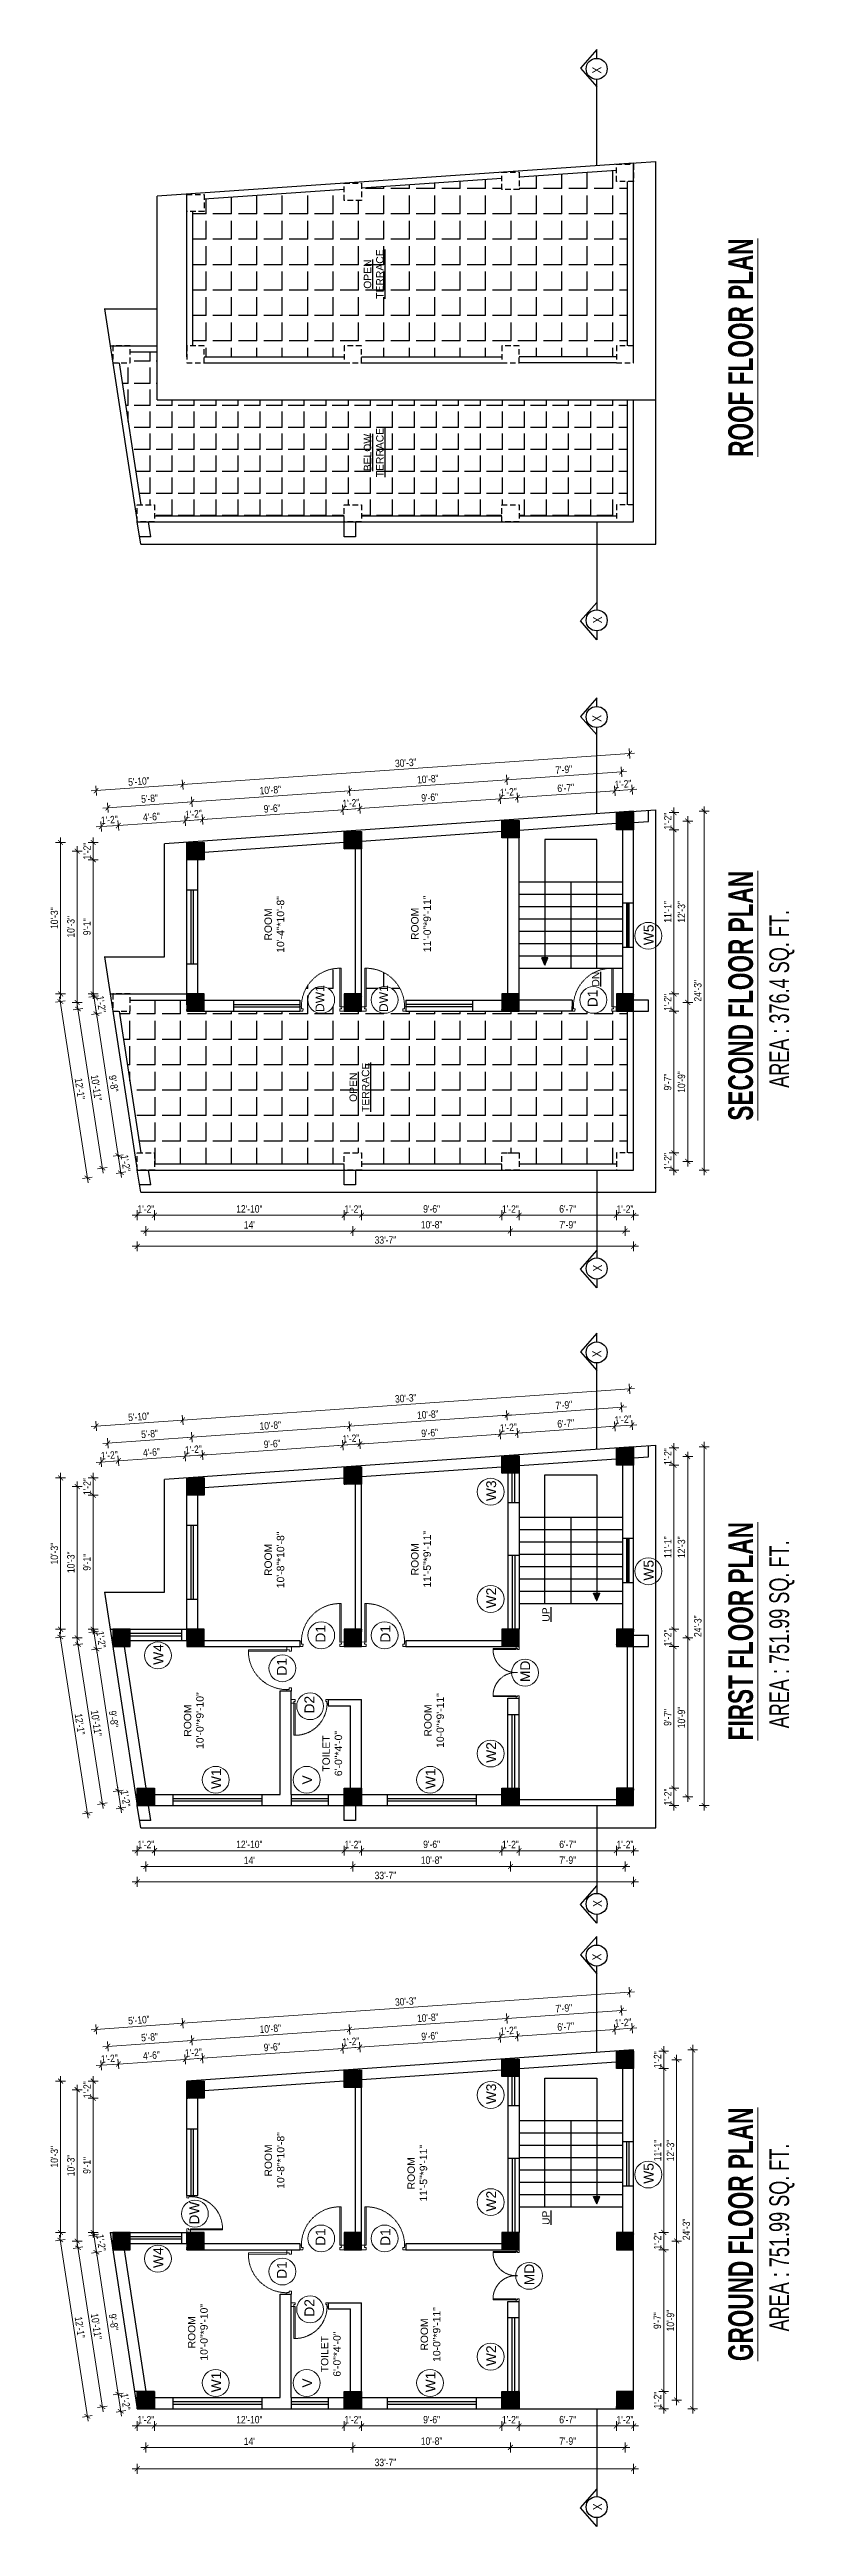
# Model space of a CAD drawing. Header units: inches. Extents: x -5096374 to -5070857, y -3259973 to -3243900.
# Drawn here: x -5079408 to -5078804, y -3258960 to -3256951 of the extents above; entities that cross this region are included whole.
import ezdxf

# ---------------------------------------------------------------- set-up
doc = ezdxf.new("R2010")
doc.units = ezdxf.units.IN
doc.header["$LTSCALE"] = 2
doc.header["$MEASUREMENT"] = 0
doc.header["$PDMODE"] = 34
doc.linetypes.add('HIDDEN', pattern=[0.375, 0.25, -0.125])
doc.layers.get('0').update_dxf_attribs({"linetype": 'CONTINUOUS'})
doc.layers.get('DEFPOINTS').update_dxf_attribs({"color": 141, "linetype": 'CONTINUOUS'})
doc.layers.add('A-Hatch', color=7, linetype='CONTINUOUS')
for name, color, linetype, lineweight in [('Annotate-Lite.w', 177, 'CONTINUOUS', 9), ('DIM 1-100', 4, 'CONTINUOUS', 13), ('Door-Window.w', 4, 'CONTINUOUS', 15), ('TEXT', 181, 'CONTINUOUS', 25), ('Text-100.w', 254, 'CONTINUOUS', 9)]:
    doc.layers.add(name, color=color, linetype=linetype, lineweight=lineweight)
doc.styles.add('ARAIL', font='ARIALN.TTF')
doc.styles.add('Arial', font='arial.ttf', dxfattribs={"width": 0.8, "height": 12})
doc.styles.add('arial.', font='arial.ttf')
doc.styles.add('gaurav', font='arial.ttf')
doc.styles.get("Standard").update_dxf_attribs({"font": 'ARIALN.TTF'})
doc.dimstyles.new('1 by 96', dxfattribs={"dimtxt": 6, "dimasz": 4, "dimexe": 4, "dimexo": 4, "dimgap": 2, "dimtad": 1, "dimdec": 0, "dimzin": 0, "dimdsep": 46, "dimlunit": 4, "dimtxsty": 'Standard', "dimblk": 'ARCHTICK', "dimcen": 0, "dimdle": 4, "dimadec": 0, "dimazin": 0, "dimtfac": 1, "dimtdec": 0, "dimtix": 1, "dimtofl": 0, "dimtmove": 1, "dimatfit": 3, "dimldrblk": 'ARCHTICK', "dimfxl": 4, "dimfxlon": 1, "dimtolj": 1, "dimtzin": 0, "dimlwd": -1, "dimlwe": -1, "dimarcsym": 0})
pattern_1 = [(135, (-8337742.75326, 1832568.17174), (-0.0883883476483, -0.0883883476483), [])]
pattern_2 = [(135, (-8337742.75326, 1832386.6404), (-0.0883883476483, -0.0883883476483), [])]
pattern_3 = [(135, (-8337742.75326, 1832902.12508), (-0.0883883476483, -0.0883883476483), [])]

msp = doc.modelspace()

# ---------------------------------------------------------------- texts
at = {"layer": 'Annotate-Lite.w', "ltscale": 0.005, "rotation": 90, "style": 'gaurav'}
for s, insert, char_height, attachment_point in [('W5', (-5078926.3, -3257677.2), 8, 1), ('DW1', (-5079192.6, -3257731.4), 7, 1), ('DW1', (-5079140.9, -3257731.4), 7, 1), ('D1', (-5078971.8, -3257727.5), 8, 1), ('W3', (-5079054.1, -3258128.2), 8, 1), ('W5', (-5078926.3, -3258192.7), 8, 1), ('W2', (-5079054.1, -3258215.2), 8, 1), ('D1', (-5079192.6, -3258243), 8, 1), ('D1', (-5079132, -3258243), 8, 7), ('W4', (-5079324.1, -3258261), 8, 1), ('D1', (-5079224, -3258269.8), 8, 1), ('MD', (-5079026.5, -3258275), 8, 1), ('D2', (-5079201.6, -3258300.5), 8, 1), ('W2', (-5079054.1, -3258340.5), 8, 1), ('W1', (-5079277.2, -3258361.8), 8, 1), ('V', (-5079203.4, -3258358.1), 8, 1), ('W1', (-5079103.3, -3258361.8), 8, 1), ('W3', (-5079054.1, -3258617.5), 8, 1), ('W5', (-5078926.3, -3258682), 8, 1), ('DW', (-5079295, -3258715.1), 8, 1), ('W2', (-5079054.1, -3258704.5), 8, 1), ('D1', (-5079192.6, -3258732.4), 8, 1), ('D1', (-5079132, -3258732.4), 8, 7), ('W4', (-5079324.1, -3258750.3), 8, 1), ('D1', (-5079224, -3258759.1), 8, 1), ('MD', (-5079023.2, -3258764.3), 8, 1), ('D2', (-5079201.6, -3258789.8), 8, 1), ('W2', (-5079054.1, -3258829.9), 8, 1), ('W1', (-5079277.2, -3258851.2), 8, 1), ('V', (-5079203.4, -3258847.4), 8, 1), ('W1', (-5079103.3, -3258851.2), 8, 1)]:
    msp.add_mtext_dynamic_manual_height_columns(s, width=8, gutter_width=100, heights=[0], dxfattribs=dict(at, insert=insert, char_height=char_height, attachment_point=attachment_point))
at = {"layer": 'TEXT', "char_height": 7.2, "rotation": 90, "style": 'ARAIL'}
for insert, attachment_point in [((-5078968, -3256970.1), 1), ((-5078967.4, -3257410.6), 3), ((-5078968, -3257496), 1), ((-5078967.4, -3257936.4), 3), ((-5078968, -3258011.5), 1), ((-5078967.4, -3258451.9), 3), ((-5078968, -3258500.8), 1), ((-5078967.4, -3258941.3), 3)]:
    msp.add_mtext_dynamic_manual_height_columns('X', width=125.465, gutter_width=90, heights=[0], dxfattribs=dict(at, insert=insert, attachment_point=attachment_point))
at = {"layer": 'TEXT', "lineweight": -2, "char_height": 6, "width": 127.506, "attachment_point": 5, "rotation": 90, "style": 'arial.'}
for s, insert in [('{\\LOPEN\\PTERRACE}', (-5079145.4, -3257132.8)), ('{\\LBELOW \\PTERRACE}', (-5079145.4, -3257277.6)), ('{\\LDN}', (-5078965.4, -3257704.8)), ('{\\LOPEN \\PTERRACE}', (-5079157, -3257792.5)), ('{\\LUP}', (-5079005.6, -3258220.2)), ('{\\LUP}', (-5079005.6, -3258709.6))]:
    msp.add_mtext(s, dxfattribs=dict(at, insert=insert))
at = {"layer": 'TEXT', "lineweight": -2, "char_height": 6, "attachment_point": 5, "rotation": 90, "style": 'arial.'}
for s, insert in [('{\\W1;ROOM\\P10\'-4"*10\'-8"}', (-5079226, -3257660.4)), ('{\\W1;ROOM\\P11\'-0"*9\'-11"}', (-5079107, -3257659.9)), ('{\\W1;ROOM\\P10\'-8"*10\'-8"}', (-5079226, -3258175.9)), ('{\\W1;ROOM\\P11\'-5"*9\'-11"}', (-5079107, -3258175.4)), ('{\\W1;ROOM\\P10\'-0"*9\'-10"}', (-5079291.4, -3258306.3)), ('{\\W1;ROOM\\P10-0"*9\'-11"}', (-5079096.4, -3258306.2)), ('{\\W1;TOILET\\P6\'-0"*4\'-0"}', (-5079179, -3258333)), ('{\\W1;ROOM\\P10\'-8"*10\'-8"}', (-5079225.9, -3258663.1)), ('{\\W1;ROOM\\P11\'-5"*9\'-11"}', (-5079110, -3258673.5)), ('{\\W1;ROOM\\P10\'-0"*9\'-10"}', (-5079288.1, -3258802.5)), ('{\\W1;ROOM\\P10-0"*9\'-11"}', (-5079099.3, -3258804.3)), ('{\\W1;TOILET\\P6\'-0"*4\'-0"}', (-5079180.2, -3258820.2))]:
    msp.add_mtext_dynamic_manual_height_columns(s, width=45.731, gutter_width=30, heights=[0], dxfattribs=dict(at, insert=insert))
at = {"layer": 'Text-100.w', "char_height": 20, "width": 569.102, "attachment_point": 2, "rotation": 90, "style": 'Arial'}
for s, insert in [('\\A1;{\\fArial Narrow|b1|i0|c0|p34;\\L ROOF FLOOR PLAN}', (-5078857.7, -3257195)), ('\\A1;{\\fArial Narrow|b1|i0|c0|p34;\\L SECOND FLOOR PLAN\\P\\fArial Narrow|b0|i0|c0|p34;\\H0.8x;\\lAREA : 376.4 SQ. FT.\\H1.02306x; }', (-5078857.7, -3257720.8)), ('\\A1;{\\fArial Narrow|b1|i0|c0|p34;\\L FIRST FLOOR PLAN\\P\\fArial Narrow|b0|i0|c0|p34;\\H0.8x;\\lAREA : 751.99 SQ. FT.\\H1.02306x; }', (-5078857.7, -3258236.3)), ('\\A1;{\\fArial Narrow|b1|i0|c0|p34;\\L GROUND FLOOR PLAN\\P\\fArial Narrow|b0|i0|c0|p34;\\H0.8x;\\lAREA : 751.99 SQ. FT.\\H1.02306x; }', (-5078857.7, -3258725.6))]:
    msp.add_mtext(s, dxfattribs=dict(at, insert=insert))

# ---------------------------------------------------------------- blocks, each defined once
blk = doc.blocks.new('FDFDRE')
at = {"ltscale": 3}
for p, q in [((165701.1, -58637.8), (165701.1, -58641.5)), ((165704.8, -58637.8), (165701.1, -58637.8)), ((165701.1, -58641.5), (165703.6, -58641.5)), ((165703.6, -58641.5), (165703.5, -58672.6)), ((165704.8, -58639.7), (165703.6, -58639.7)), ((165703.6, -58639.7), (165703.6, -58641.5)), ((165703.6, -58641.5), (165704.8, -58641.5)), ((165704.8, -58639.7), (165704.8, -58637.8)), ((165704.8, -58641.5), (165704.8, -58672.7)), ((165767, -58639.7), (165767, -58637.8)), ((165767, -58637.8), (165770.6, -58637.8)), ((165767, -58639.7), (165768.2, -58639.7)), ((165767, -58641.5), (165767, -58672.7)), ((165768.2, -58641.5), (165767, -58641.5)), ((165768.2, -58639.7), (165768.2, -58641.5)), ((165770.7, -58641.5), (165768.2, -58641.5)), ((165768.2, -58641.5), (165768.2, -58672.6)), ((165770.6, -58637.8), (165770.7, -58641.5)), ((165703.5, -58672.6), (165704.8, -58672.7)), ((165768.2, -58672.6), (165767, -58672.7))]:
    blk.add_line(p, q, dxfattribs=at)
at = {"layer": 'Door-Window.w', "color": 9, "linetype": 'HIDDEN', "lineweight": 18}
for centre, start, end in [((165704.8, -58641.5), 269.9618, 3.3835), ((165767, -58641.5), 176.6165, 270.0382)]:
    blk.add_arc(centre, 31.2, start, end, dxfattribs=at)
blk = doc.blocks.new('3-0')
at = {"ltscale": 3}
for p, q in [((11063, 10097.7), (11066, 10099.9)), ((11063, 10097.7), (11064.5, 10095.7)), ((11066, 10096.8), (11064.5, 10095.7)), ((11065.3, 10097.8), (11066.7, 10098.9)), ((11066, 10096.8), (11065.3, 10097.8)), ((11066, 10099.9), (11066.7, 10098.9)), ((11085.5, 10074.1), (11110.3, 10093)), ((11086.2, 10073.2), (11111, 10092)), ((11111, 10092), (11110.3, 10093)), ((11084, 10073), (11082.6, 10071.9)), ((11082.6, 10071.9), (11084.8, 10069)), ((11084, 10073), (11084.8, 10072)), ((11084.8, 10072), (11086.2, 10073.2)), ((11084.8, 10069), (11087.7, 10071.2)), ((11086.2, 10073.2), (11085.5, 10074.1)), ((11087.7, 10071.2), (11086.2, 10073.2))]:
    blk.add_line(p, q, dxfattribs=at)
at = {"layer": 'Door-Window.w', "color": 9, "linetype": 'HIDDEN', "lineweight": 18}
blk.add_arc((11085.5, 10074.1), 31.2, 37.1906, 127.1465, dxfattribs=at)
blk = doc.blocks.new('_ArchTick')
at = {"color": 0, "linetype": 'ByBlock', "const_width": 0.15}
blk.add_lwpolyline([(-0.5, -0.5), (0.5, 0.5)], dxfattribs=at)
blk = doc.blocks.new('*D933')
at = {"layer": 'DEFPOINTS', "color": 0, "transparency": 16777216}
for p in [(-5079352.7, -3258852.6), (-5079339.4, -3258850.5), (-5079337.3, -3258864.5)]:
    blk.add_point(p, dxfattribs=at)
at = {"layer": 'DIM 1-100', "color": 0, "transparency": 16777216}
for p, q in [((-5079348.8, -3258852), (-5079356.7, -3258853.2)), ((-5079346.6, -3258866), (-5079354.5, -3258867.2)), ((-5079350, -3258870.5), (-5079353.3, -3258848.6))]:
    blk.add_line(p, q, dxfattribs=at)
at = {"layer": 'DIM 1-100', "color": 0, "transparency": 16777216, "xscale": 4, "yscale": 4, "zscale": 4}
for p, rotation in [((-5079352.7, -3258852.6), 98.71474201693002), ((-5079350.6, -3258866.6), 278.71474201693)]:
    blk.add_blockref('_ArchTick', p, dxfattribs=dict(at, rotation=rotation))
at = {"layer": 'DIM 1-100', "color": 0, "transparency": 16777216, "insert": (-5079346.7, -3258858.8), "char_height": 6, "attachment_point": 5, "rotation": 278.7147}
blk.add_mtext('\\A1;1\'-2"', dxfattribs=at)
blk = doc.blocks.new('*D934')
at = {"layer": 'DEFPOINTS', "color": 0, "ltscale": 0.5, "transparency": 16777216}
for p in [(-5079370.4, -3258737.6), (-5079357.1, -3258735.5), (-5079339.4, -3258850.5)]:
    blk.add_point(p, dxfattribs=at)
at = {"layer": 'DIM 1-100', "color": 0, "ltscale": 0.5, "transparency": 16777216}
for p, q in [((-5079366.4, -3258737), (-5079374.3, -3258738.2)), ((-5079352.1, -3258856.5), (-5079371, -3258733.6)), ((-5079348.8, -3258852), (-5079356.7, -3258853.2))]:
    blk.add_line(p, q, dxfattribs=at)
at = {"layer": 'DIM 1-100', "color": 0, "ltscale": 0.5, "transparency": 16777216, "xscale": 4, "yscale": 4, "zscale": 4}
for p, rotation in [((-5079370.4, -3258737.6), 98.71474206361793), ((-5079352.7, -3258852.6), 278.714742063618)]:
    blk.add_blockref('_ArchTick', p, dxfattribs=dict(at, rotation=rotation))
at = {"layer": 'DIM 1-100', "color": 0, "ltscale": 0.5, "transparency": 16777216, "insert": (-5079356.5, -3258794.3), "char_height": 6, "attachment_point": 5, "rotation": 278.7147}
blk.add_mtext('\\A1;9\'-8"', dxfattribs=at)
blk = doc.blocks.new('*D935')
at = {"layer": 'DEFPOINTS', "color": 0, "ltscale": 0.5, "transparency": 16777216}
for p in [(-5079372.5, -3258723.6), (-5079359.2, -3258721.5), (-5079357.1, -3258735.5)]:
    blk.add_point(p, dxfattribs=at)
at = {"layer": 'DIM 1-100', "color": 0, "ltscale": 0.5, "transparency": 16777216}
for p, q in [((-5079368.6, -3258723), (-5079376.5, -3258724.2)), ((-5079369.8, -3258741.5), (-5079373.1, -3258719.6)), ((-5079366.4, -3258737), (-5079374.3, -3258738.2))]:
    blk.add_line(p, q, dxfattribs=at)
at = {"layer": 'DIM 1-100', "color": 0, "ltscale": 0.5, "transparency": 16777216, "xscale": 4, "yscale": 4, "zscale": 4}
for p, rotation in [((-5079372.5, -3258723.6), 98.71474206361793), ((-5079370.4, -3258737.6), 278.714742063618)]:
    blk.add_blockref('_ArchTick', p, dxfattribs=dict(at, rotation=rotation))
at = {"layer": 'DIM 1-100', "color": 0, "ltscale": 0.5, "transparency": 16777216, "insert": (-5079366.5, -3258729.8), "char_height": 6, "attachment_point": 5, "rotation": 278.7147}
blk.add_mtext('\\A1;1\'-2"', dxfattribs=at)
blk = doc.blocks.new('*D936')
at = {"layer": 'DEFPOINTS', "color": 0, "ltscale": 0.5, "transparency": 16777216}
for p in [(-5079373, -3258612.7), (-5079297.1, -3258612.7), (-5079359.2, -3258721.5)]:
    blk.add_point(p, dxfattribs=at)
at = {"layer": 'DIM 1-100', "color": 0, "ltscale": 0.5, "transparency": 16777216}
for p, q in [((-5079369, -3258612.7), (-5079377, -3258612.7)), ((-5079373, -3258725.5), (-5079373, -3258608.7)), ((-5079369, -3258721.5), (-5079377, -3258721.5))]:
    blk.add_line(p, q, dxfattribs=at)
at = {"layer": 'DIM 1-100', "color": 0, "ltscale": 0.5, "transparency": 16777216, "xscale": 4, "yscale": 4, "zscale": 4}
for p, rotation in [((-5079373, -3258612.7), 90), ((-5079373, -3258721.5), 270)]:
    blk.add_blockref('_ArchTick', p, dxfattribs=dict(at, rotation=rotation))
at = {"layer": 'DIM 1-100', "color": 0, "ltscale": 0.5, "transparency": 16777216, "insert": (-5079378.1, -3258667.1), "char_height": 6, "attachment_point": 5, "rotation": 90}
blk.add_mtext('\\A1;9\'-1"', dxfattribs=at)
blk = doc.blocks.new('*D937')
at = {"layer": 'DEFPOINTS', "color": 0, "ltscale": 0.5, "transparency": 16777216}
for p in [(-5079373, -3258598.7), (-5079297.1, -3258598.7), (-5079297.1, -3258612.7)]:
    blk.add_point(p, dxfattribs=at)
at = {"layer": 'DIM 1-100', "color": 0, "ltscale": 0.5, "transparency": 16777216}
for p, q in [((-5079369, -3258598.7), (-5079377, -3258598.7)), ((-5079373, -3258616.7), (-5079373, -3258594.7)), ((-5079369, -3258612.7), (-5079377, -3258612.7))]:
    blk.add_line(p, q, dxfattribs=at)
at = {"layer": 'DIM 1-100', "color": 0, "ltscale": 0.5, "transparency": 16777216, "xscale": 4, "yscale": 4, "zscale": 4}
for p, rotation in [((-5079373, -3258598.7), 90), ((-5079373, -3258612.7), 270)]:
    blk.add_blockref('_ArchTick', p, dxfattribs=dict(at, rotation=rotation))
at = {"layer": 'DIM 1-100', "color": 0, "ltscale": 0.5, "transparency": 16777216, "insert": (-5079378, -3258605.7), "char_height": 6, "attachment_point": 5, "rotation": 90}
blk.add_mtext('\\A1;1\'-2"', dxfattribs=at)
blk = doc.blocks.new('*D938')
at = {"layer": 'DEFPOINTS', "color": 0, "ltscale": 0.5, "transparency": 16777216}
for p in [(-5079337.3, -3258864.5), (-5079323.3, -3258864.5), (-5079323.3, -3258878.5)]:
    blk.add_point(p, dxfattribs=at)
at = {"layer": 'DIM 1-100', "color": 0, "ltscale": 0.5, "transparency": 16777216}
for p, q in [((-5079341.3, -3258878.5), (-5079319.3, -3258878.5)), ((-5079337.3, -3258874.5), (-5079337.3, -3258882.5)), ((-5079323.3, -3258874.5), (-5079323.3, -3258882.5))]:
    blk.add_line(p, q, dxfattribs=at)
at = {"layer": 'DIM 1-100', "color": 0, "ltscale": 0.5, "transparency": 16777216, "xscale": 4, "yscale": 4, "zscale": 4, "rotation": 180}
blk.add_blockref('_ArchTick', (-5079337.3, -3258878.5), dxfattribs=at)
at = {"layer": 'DIM 1-100', "color": 0, "ltscale": 0.5, "transparency": 16777216, "xscale": 4, "yscale": 4, "zscale": 4}
blk.add_blockref('_ArchTick', (-5079323.3, -3258878.5), dxfattribs=at)
at = {"layer": 'DIM 1-100', "color": 0, "ltscale": 0.5, "transparency": 16777216, "insert": (-5079330.3, -3258873.4), "char_height": 6, "attachment_point": 5}
blk.add_mtext('\\A1;1\'-2"', dxfattribs=at)
blk = doc.blocks.new('*D939')
at = {"layer": 'DEFPOINTS', "color": 0, "ltscale": 0.5, "transparency": 16777216}
for p in [(-5079323.3, -3258864.5), (-5079169.3, -3258864.5), (-5079169.3, -3258878.5)]:
    blk.add_point(p, dxfattribs=at)
at = {"layer": 'DIM 1-100', "color": 0, "ltscale": 0.5, "transparency": 16777216}
for p, q in [((-5079327.3, -3258878.5), (-5079165.3, -3258878.5)), ((-5079323.3, -3258874.5), (-5079323.3, -3258882.5)), ((-5079169.3, -3258874.5), (-5079169.3, -3258882.5))]:
    blk.add_line(p, q, dxfattribs=at)
at = {"layer": 'DIM 1-100', "color": 0, "ltscale": 0.5, "transparency": 16777216, "xscale": 4, "yscale": 4, "zscale": 4, "rotation": 180}
blk.add_blockref('_ArchTick', (-5079323.3, -3258878.5), dxfattribs=at)
at = {"layer": 'DIM 1-100', "color": 0, "ltscale": 0.5, "transparency": 16777216, "xscale": 4, "yscale": 4, "zscale": 4}
blk.add_blockref('_ArchTick', (-5079169.3, -3258878.5), dxfattribs=at)
at = {"layer": 'DIM 1-100', "color": 0, "ltscale": 0.5, "transparency": 16777216, "insert": (-5079246.3, -3258873.4), "char_height": 6, "attachment_point": 5}
blk.add_mtext('\\A1;12\'-10"', dxfattribs=at)
blk = doc.blocks.new('*D940')
at = {"layer": 'DEFPOINTS', "color": 0, "ltscale": 0.5, "transparency": 16777216}
for p in [(-5079169.3, -3258864.5), (-5079155.3, -3258864.5), (-5079155.3, -3258878.5)]:
    blk.add_point(p, dxfattribs=at)
at = {"layer": 'DIM 1-100', "color": 0, "ltscale": 0.5, "transparency": 16777216}
for p, q in [((-5079173.3, -3258878.5), (-5079151.3, -3258878.5)), ((-5079169.3, -3258874.5), (-5079169.3, -3258882.5)), ((-5079155.3, -3258874.5), (-5079155.3, -3258882.5))]:
    blk.add_line(p, q, dxfattribs=at)
at = {"layer": 'DIM 1-100', "color": 0, "ltscale": 0.5, "transparency": 16777216, "xscale": 4, "yscale": 4, "zscale": 4, "rotation": 180}
blk.add_blockref('_ArchTick', (-5079169.3, -3258878.5), dxfattribs=at)
at = {"layer": 'DIM 1-100', "color": 0, "ltscale": 0.5, "transparency": 16777216, "xscale": 4, "yscale": 4, "zscale": 4}
blk.add_blockref('_ArchTick', (-5079155.3, -3258878.5), dxfattribs=at)
at = {"layer": 'DIM 1-100', "color": 0, "ltscale": 0.5, "transparency": 16777216, "insert": (-5079162.3, -3258873.4), "char_height": 6, "attachment_point": 5}
blk.add_mtext('\\A1;1\'-2"', dxfattribs=at)
blk = doc.blocks.new('*D941')
at = {"layer": 'DEFPOINTS', "color": 0, "ltscale": 0.5, "transparency": 16777216}
for p in [(-5079155.3, -3258864.5), (-5079041.5, -3258864.5), (-5079041.5, -3258878.5)]:
    blk.add_point(p, dxfattribs=at)
at = {"layer": 'DIM 1-100', "color": 0, "ltscale": 0.5, "transparency": 16777216}
for p, q in [((-5079159.3, -3258878.5), (-5079037.5, -3258878.5)), ((-5079155.3, -3258874.5), (-5079155.3, -3258882.5)), ((-5079041.5, -3258874.5), (-5079041.5, -3258882.5))]:
    blk.add_line(p, q, dxfattribs=at)
at = {"layer": 'DIM 1-100', "color": 0, "ltscale": 0.5, "transparency": 16777216, "xscale": 4, "yscale": 4, "zscale": 4, "rotation": 180}
blk.add_blockref('_ArchTick', (-5079155.3, -3258878.5), dxfattribs=at)
at = {"layer": 'DIM 1-100', "color": 0, "ltscale": 0.5, "transparency": 16777216, "xscale": 4, "yscale": 4, "zscale": 4}
blk.add_blockref('_ArchTick', (-5079041.5, -3258878.5), dxfattribs=at)
at = {"layer": 'DIM 1-100', "color": 0, "ltscale": 0.5, "transparency": 16777216, "insert": (-5079098.4, -3258873.4), "char_height": 6, "attachment_point": 5}
blk.add_mtext('\\A1;9\'-6"', dxfattribs=at)
blk = doc.blocks.new('*D942')
at = {"layer": 'DEFPOINTS', "color": 0, "ltscale": 0.5, "transparency": 16777216}
for p in [(-5079041.5, -3258864.5), (-5079027.5, -3258864.5), (-5079027.5, -3258878.5)]:
    blk.add_point(p, dxfattribs=at)
at = {"layer": 'DIM 1-100', "color": 0, "ltscale": 0.5, "transparency": 16777216}
for p, q in [((-5079045.5, -3258878.5), (-5079023.5, -3258878.5)), ((-5079041.5, -3258874.5), (-5079041.5, -3258882.5)), ((-5079027.5, -3258874.5), (-5079027.5, -3258882.5))]:
    blk.add_line(p, q, dxfattribs=at)
at = {"layer": 'DIM 1-100', "color": 0, "ltscale": 0.5, "transparency": 16777216, "xscale": 4, "yscale": 4, "zscale": 4, "rotation": 180}
blk.add_blockref('_ArchTick', (-5079041.5, -3258878.5), dxfattribs=at)
at = {"layer": 'DIM 1-100', "color": 0, "ltscale": 0.5, "transparency": 16777216, "xscale": 4, "yscale": 4, "zscale": 4}
blk.add_blockref('_ArchTick', (-5079027.5, -3258878.5), dxfattribs=at)
at = {"layer": 'DIM 1-100', "color": 0, "ltscale": 0.5, "transparency": 16777216, "insert": (-5079034.5, -3258873.4), "char_height": 6, "attachment_point": 5}
blk.add_mtext('\\A1;1\'-2"', dxfattribs=at)
blk = doc.blocks.new('*D943')
at = {"layer": 'DEFPOINTS', "color": 0, "ltscale": 0.5, "transparency": 16777216}
for p in [(-5079027.5, -3258864.5), (-5078948.5, -3258864.5), (-5078948.5, -3258878.5)]:
    blk.add_point(p, dxfattribs=at)
at = {"layer": 'DIM 1-100', "color": 0, "ltscale": 0.5, "transparency": 16777216}
for p, q in [((-5079031.5, -3258878.5), (-5078944.5, -3258878.5)), ((-5079027.5, -3258874.5), (-5079027.5, -3258882.5)), ((-5078948.5, -3258874.5), (-5078948.5, -3258882.5))]:
    blk.add_line(p, q, dxfattribs=at)
at = {"layer": 'DIM 1-100', "color": 0, "ltscale": 0.5, "transparency": 16777216, "xscale": 4, "yscale": 4, "zscale": 4, "rotation": 180}
blk.add_blockref('_ArchTick', (-5079027.5, -3258878.5), dxfattribs=at)
at = {"layer": 'DIM 1-100', "color": 0, "ltscale": 0.5, "transparency": 16777216, "xscale": 4, "yscale": 4, "zscale": 4}
blk.add_blockref('_ArchTick', (-5078948.5, -3258878.5), dxfattribs=at)
at = {"layer": 'DIM 1-100', "color": 0, "ltscale": 0.5, "transparency": 16777216, "insert": (-5078988, -3258873.4), "char_height": 6, "attachment_point": 5}
blk.add_mtext('\\A1;6\'-7"', dxfattribs=at)
blk = doc.blocks.new('*D944')
at = {"layer": 'DEFPOINTS', "color": 0, "ltscale": 0.5, "transparency": 16777216}
for p in [(-5078948.5, -3258864.5), (-5078934.5, -3258864.5), (-5078934.5, -3258878.5)]:
    blk.add_point(p, dxfattribs=at)
at = {"layer": 'DIM 1-100', "color": 0, "ltscale": 0.5, "transparency": 16777216}
for p, q in [((-5078952.5, -3258878.5), (-5078930.5, -3258878.5)), ((-5078948.5, -3258874.5), (-5078948.5, -3258882.5)), ((-5078934.5, -3258874.5), (-5078934.5, -3258882.5))]:
    blk.add_line(p, q, dxfattribs=at)
at = {"layer": 'DIM 1-100', "color": 0, "ltscale": 0.5, "transparency": 16777216, "xscale": 4, "yscale": 4, "zscale": 4, "rotation": 180}
blk.add_blockref('_ArchTick', (-5078948.5, -3258878.5), dxfattribs=at)
at = {"layer": 'DIM 1-100', "color": 0, "ltscale": 0.5, "transparency": 16777216, "xscale": 4, "yscale": 4, "zscale": 4}
blk.add_blockref('_ArchTick', (-5078934.5, -3258878.5), dxfattribs=at)
at = {"layer": 'DIM 1-100', "color": 0, "ltscale": 0.5, "transparency": 16777216, "insert": (-5078941.5, -3258873.4), "char_height": 6, "attachment_point": 5}
blk.add_mtext('\\A1;1\'-2"', dxfattribs=at)
blk = doc.blocks.new('*D945')
at = {"layer": 'DEFPOINTS', "color": 0, "ltscale": 0.5, "transparency": 16777216}
for p in [(-5079330.3, -3258857.5), (-5079162.3, -3258857.5), (-5079162.3, -3258895.9)]:
    blk.add_point(p, dxfattribs=at)
at = {"layer": 'DIM 1-100', "color": 0, "ltscale": 0.5, "transparency": 16777216}
for p, q in [((-5079334.3, -3258895.9), (-5079158.3, -3258895.9)), ((-5079330.3, -3258891.9), (-5079330.3, -3258899.9)), ((-5079162.3, -3258891.9), (-5079162.3, -3258899.9))]:
    blk.add_line(p, q, dxfattribs=at)
at = {"layer": 'DIM 1-100', "color": 0, "ltscale": 0.5, "transparency": 16777216, "xscale": 4, "yscale": 4, "zscale": 4, "rotation": 180}
blk.add_blockref('_ArchTick', (-5079330.3, -3258895.9), dxfattribs=at)
at = {"layer": 'DIM 1-100', "color": 0, "ltscale": 0.5, "transparency": 16777216, "xscale": 4, "yscale": 4, "zscale": 4}
blk.add_blockref('_ArchTick', (-5079162.3, -3258895.9), dxfattribs=at)
at = {"layer": 'DIM 1-100', "color": 0, "ltscale": 0.5, "transparency": 16777216, "insert": (-5079246.3, -3258890.9), "char_height": 6, "attachment_point": 5}
blk.add_mtext("\\A1;14'", dxfattribs=at)
blk = doc.blocks.new('*D946')
at = {"layer": 'DEFPOINTS', "color": 0, "ltscale": 0.5, "transparency": 16777216}
for p in [(-5079162.3, -3258857.5), (-5079034.5, -3258857.5), (-5079034.5, -3258895.9)]:
    blk.add_point(p, dxfattribs=at)
at = {"layer": 'DIM 1-100', "color": 0, "ltscale": 0.5, "transparency": 16777216}
for p, q in [((-5079166.3, -3258895.9), (-5079030.5, -3258895.9)), ((-5079162.3, -3258891.9), (-5079162.3, -3258899.9)), ((-5079034.5, -3258891.9), (-5079034.5, -3258899.9))]:
    blk.add_line(p, q, dxfattribs=at)
at = {"layer": 'DIM 1-100', "color": 0, "ltscale": 0.5, "transparency": 16777216, "xscale": 4, "yscale": 4, "zscale": 4, "rotation": 180}
blk.add_blockref('_ArchTick', (-5079162.3, -3258895.9), dxfattribs=at)
at = {"layer": 'DIM 1-100', "color": 0, "ltscale": 0.5, "transparency": 16777216, "xscale": 4, "yscale": 4, "zscale": 4}
blk.add_blockref('_ArchTick', (-5079034.5, -3258895.9), dxfattribs=at)
at = {"layer": 'DIM 1-100', "color": 0, "ltscale": 0.5, "transparency": 16777216, "insert": (-5079098.4, -3258890.8), "char_height": 6, "attachment_point": 5}
blk.add_mtext('\\A1;10\'-8"', dxfattribs=at)
blk = doc.blocks.new('*D947')
at = {"layer": 'DEFPOINTS', "color": 0, "ltscale": 0.5, "transparency": 16777216}
for p in [(-5079034.5, -3258857.5), (-5078941.5, -3258857.5), (-5078941.5, -3258895.9)]:
    blk.add_point(p, dxfattribs=at)
at = {"layer": 'DIM 1-100', "color": 0, "ltscale": 0.5, "transparency": 16777216}
for p, q in [((-5079038.5, -3258895.9), (-5078937.5, -3258895.9)), ((-5079034.5, -3258891.9), (-5079034.5, -3258899.9)), ((-5078941.5, -3258891.9), (-5078941.5, -3258899.9))]:
    blk.add_line(p, q, dxfattribs=at)
at = {"layer": 'DIM 1-100', "color": 0, "ltscale": 0.5, "transparency": 16777216, "xscale": 4, "yscale": 4, "zscale": 4, "rotation": 180}
blk.add_blockref('_ArchTick', (-5079034.5, -3258895.9), dxfattribs=at)
at = {"layer": 'DIM 1-100', "color": 0, "ltscale": 0.5, "transparency": 16777216, "xscale": 4, "yscale": 4, "zscale": 4}
blk.add_blockref('_ArchTick', (-5078941.5, -3258895.9), dxfattribs=at)
at = {"layer": 'DIM 1-100', "color": 0, "ltscale": 0.5, "transparency": 16777216, "insert": (-5078988, -3258890.8), "char_height": 6, "attachment_point": 5}
blk.add_mtext('\\A1;7\'-9"', dxfattribs=at)
blk = doc.blocks.new('*D948')
at = {"layer": 'DEFPOINTS', "color": 0, "ltscale": 0.5, "transparency": 16777216}
for p in [(-5079337.3, -3258864.5), (-5078934.5, -3258864.5), (-5078934.5, -3258913.2)]:
    blk.add_point(p, dxfattribs=at)
at = {"layer": 'DIM 1-100', "color": 0, "ltscale": 0.5, "transparency": 16777216}
for p, q in [((-5079341.3, -3258913.2), (-5078930.5, -3258913.2)), ((-5079337.3, -3258909.2), (-5079337.3, -3258917.2)), ((-5078934.5, -3258909.2), (-5078934.5, -3258917.2))]:
    blk.add_line(p, q, dxfattribs=at)
at = {"layer": 'DIM 1-100', "color": 0, "ltscale": 0.5, "transparency": 16777216, "xscale": 4, "yscale": 4, "zscale": 4, "rotation": 180}
blk.add_blockref('_ArchTick', (-5079337.3, -3258913.2), dxfattribs=at)
at = {"layer": 'DIM 1-100', "color": 0, "ltscale": 0.5, "transparency": 16777216, "xscale": 4, "yscale": 4, "zscale": 4}
blk.add_blockref('_ArchTick', (-5078934.5, -3258913.2), dxfattribs=at)
at = {"layer": 'DIM 1-100', "color": 0, "ltscale": 0.5, "transparency": 16777216, "insert": (-5079135.9, -3258908.1), "char_height": 6, "attachment_point": 5}
blk.add_mtext('\\A1;33\'-7"', dxfattribs=at)
blk = doc.blocks.new('*D949')
at = {"layer": 'DEFPOINTS', "color": 0, "ltscale": 0.5, "transparency": 16777216}
for p in [(-5079385.3, -3258734), (-5079350.1, -3258728.5), (-5079330.3, -3258857.5)]:
    blk.add_point(p, dxfattribs=at)
at = {"layer": 'DIM 1-100', "color": 0, "ltscale": 0.5, "transparency": 16777216}
for p, q in [((-5079381.4, -3258733.3), (-5079389.3, -3258734.6)), ((-5079365, -3258866.9), (-5079386, -3258730)), ((-5079361.6, -3258862.3), (-5079369.5, -3258863.6))]:
    blk.add_line(p, q, dxfattribs=at)
at = {"layer": 'DIM 1-100', "color": 0, "ltscale": 0.5, "transparency": 16777216, "xscale": 4, "yscale": 4, "zscale": 4}
for p, rotation in [((-5079385.3, -3258734), 98.71474201861086), ((-5079365.6, -3258863), 278.7147420186109)]:
    blk.add_blockref('_ArchTick', p, dxfattribs=dict(at, rotation=rotation))
at = {"layer": 'DIM 1-100', "color": 0, "ltscale": 0.5, "transparency": 16777216, "insert": (-5079370.5, -3258797.7), "char_height": 6, "attachment_point": 5, "rotation": 278.7147}
blk.add_mtext('\\A1;10\'-11"', dxfattribs=at)
blk = doc.blocks.new('*D950')
at = {"layer": 'DEFPOINTS', "color": 0, "ltscale": 0.5, "transparency": 16777216}
for p in [(-5079386, -3258605.7), (-5079290.1, -3258605.7), (-5079350.1, -3258728.5)]:
    blk.add_point(p, dxfattribs=at)
at = {"layer": 'DIM 1-100', "color": 0, "ltscale": 0.5, "transparency": 16777216}
for p, q in [((-5079382, -3258605.7), (-5079390, -3258605.7)), ((-5079386, -3258732.5), (-5079386, -3258601.7)), ((-5079382, -3258728.5), (-5079390, -3258728.5))]:
    blk.add_line(p, q, dxfattribs=at)
at = {"layer": 'DIM 1-100', "color": 0, "ltscale": 0.5, "transparency": 16777216, "xscale": 4, "yscale": 4, "zscale": 4}
for p, rotation in [((-5079386, -3258605.7), 90), ((-5079386, -3258728.5), 270)]:
    blk.add_blockref('_ArchTick', p, dxfattribs=dict(at, rotation=rotation))
at = {"layer": 'DIM 1-100', "color": 0, "ltscale": 0.5, "transparency": 16777216, "insert": (-5079391.1, -3258667.1), "char_height": 6, "attachment_point": 5, "rotation": 90}
blk.add_mtext('\\A1;10\'-3"', dxfattribs=at)
blk = doc.blocks.new('*D951')
at = {"layer": 'DEFPOINTS', "color": 0, "ltscale": 0.5, "transparency": 16777216}
for p in [(-5079359.2, -3258721.5), (-5079337.3, -3258864.5), (-5079377.7, -3258870.7)]:
    blk.add_point(p, dxfattribs=at)
at = {"layer": 'DIM 1-100', "color": 0, "ltscale": 0.5, "transparency": 16777216}
for p, q in [((-5079400.3, -3258723.8), (-5079377.1, -3258874.7)), ((-5079395.7, -3258727.1), (-5079403.6, -3258728.4)), ((-5079373.8, -3258870.1), (-5079381.7, -3258871.4))]:
    blk.add_line(p, q, dxfattribs=at)
at = {"layer": 'DIM 1-100', "color": 0, "ltscale": 0.5, "transparency": 16777216, "xscale": 4, "yscale": 4, "zscale": 4}
for p, rotation in [((-5079399.7, -3258727.7), 98.71474201847559), ((-5079377.7, -3258870.7), 278.7147420184756)]:
    blk.add_blockref('_ArchTick', p, dxfattribs=dict(at, rotation=rotation))
at = {"layer": 'DIM 1-100', "color": 0, "ltscale": 0.5, "transparency": 16777216, "insert": (-5079383.8, -3258798.5), "char_height": 6, "attachment_point": 5, "rotation": 278.7147}
blk.add_mtext('\\A1;12\'-1"', dxfattribs=at)
blk = doc.blocks.new('*D952')
at = {"layer": 'DEFPOINTS', "color": 0, "ltscale": 0.5, "transparency": 16777216}
for p in [(-5079399.5, -3258598.7), (-5079297.1, -3258598.7), (-5079297.1, -3258721.5)]:
    blk.add_point(p, dxfattribs=at)
at = {"layer": 'DIM 1-100', "color": 0, "ltscale": 0.5, "transparency": 16777216}
for p, q in [((-5079395.5, -3258598.7), (-5079403.5, -3258598.7)), ((-5079399.5, -3258725.5), (-5079399.5, -3258594.7)), ((-5079395.5, -3258721.5), (-5079403.5, -3258721.5))]:
    blk.add_line(p, q, dxfattribs=at)
at = {"layer": 'DIM 1-100', "color": 0, "ltscale": 0.5, "transparency": 16777216, "xscale": 4, "yscale": 4, "zscale": 4}
for p, rotation in [((-5079399.5, -3258598.7), 90), ((-5079399.5, -3258721.5), 270)]:
    blk.add_blockref('_ArchTick', p, dxfattribs=dict(at, rotation=rotation))
at = {"layer": 'DIM 1-100', "color": 0, "ltscale": 0.5, "transparency": 16777216, "insert": (-5079404.5, -3258660.1), "char_height": 6, "attachment_point": 5, "rotation": 90}
blk.add_mtext('\\A1;10\'-3"', dxfattribs=at)
blk = doc.blocks.new('*D953')
at = {"layer": 'DEFPOINTS', "color": 0, "ltscale": 0.5, "transparency": 16777216}
for p in [(-5078934.5, -3258850.5), (-5078934.5, -3258864.5), (-5078910.1, -3258850.5)]:
    blk.add_point(p, dxfattribs=at)
at = {"layer": 'DIM 1-100', "color": 0, "ltscale": 0.5, "transparency": 16777216}
for p, q in [((-5078910.1, -3258868.5), (-5078910.1, -3258846.5)), ((-5078914.1, -3258850.5), (-5078906.1, -3258850.5)), ((-5078914.1, -3258864.5), (-5078906.1, -3258864.5))]:
    blk.add_line(p, q, dxfattribs=at)
at = {"layer": 'DIM 1-100', "color": 0, "ltscale": 0.5, "transparency": 16777216, "xscale": 4, "yscale": 4, "zscale": 4}
for p, rotation in [((-5078910.1, -3258850.5), 90), ((-5078910.1, -3258864.5), 270)]:
    blk.add_blockref('_ArchTick', p, dxfattribs=dict(at, rotation=rotation))
at = {"layer": 'DIM 1-100', "color": 0, "ltscale": 0.5, "transparency": 16777216, "insert": (-5078915.1, -3258857.5), "char_height": 6, "attachment_point": 5, "rotation": 90}
blk.add_mtext('\\A1;1\'-2"', dxfattribs=at)
blk = doc.blocks.new('*D954')
at = {"layer": 'DEFPOINTS', "color": 0, "ltscale": 0.5, "transparency": 16777216}
for p in [(-5078934.5, -3258735.5), (-5078910.1, -3258735.5), (-5078934.5, -3258850.5)]:
    blk.add_point(p, dxfattribs=at)
at = {"layer": 'DIM 1-100', "color": 0, "ltscale": 0.5, "transparency": 16777216}
for p, q in [((-5078914.1, -3258735.5), (-5078906.1, -3258735.5)), ((-5078910.1, -3258854.5), (-5078910.1, -3258731.5)), ((-5078914.1, -3258850.5), (-5078906.1, -3258850.5))]:
    blk.add_line(p, q, dxfattribs=at)
at = {"layer": 'DIM 1-100', "color": 0, "ltscale": 0.5, "transparency": 16777216, "xscale": 4, "yscale": 4, "zscale": 4}
for p, rotation in [((-5078910.1, -3258735.5), 90), ((-5078910.1, -3258850.5), 270)]:
    blk.add_blockref('_ArchTick', p, dxfattribs=dict(at, rotation=rotation))
at = {"layer": 'DIM 1-100', "color": 0, "ltscale": 0.5, "transparency": 16777216, "insert": (-5078915.2, -3258793), "char_height": 6, "attachment_point": 5, "rotation": 90}
blk.add_mtext('\\A1;9\'-7"', dxfattribs=at)
blk = doc.blocks.new('*D955')
at = {"layer": 'DEFPOINTS', "color": 0, "ltscale": 0.5, "transparency": 16777216}
for p in [(-5078934.5, -3258721.5), (-5078910.1, -3258721.5), (-5078934.5, -3258735.5)]:
    blk.add_point(p, dxfattribs=at)
at = {"layer": 'DIM 1-100', "color": 0, "ltscale": 0.5, "transparency": 16777216}
for p, q in [((-5078914.1, -3258721.5), (-5078906.1, -3258721.5)), ((-5078910.1, -3258739.5), (-5078910.1, -3258717.5)), ((-5078914.1, -3258735.5), (-5078906.1, -3258735.5))]:
    blk.add_line(p, q, dxfattribs=at)
at = {"layer": 'DIM 1-100', "color": 0, "ltscale": 0.5, "transparency": 16777216, "xscale": 4, "yscale": 4, "zscale": 4}
for p, rotation in [((-5078910.1, -3258721.5), 90), ((-5078910.1, -3258735.5), 270)]:
    blk.add_blockref('_ArchTick', p, dxfattribs=dict(at, rotation=rotation))
at = {"layer": 'DIM 1-100', "color": 0, "ltscale": 0.5, "transparency": 16777216, "insert": (-5078915.1, -3258728.5), "char_height": 6, "attachment_point": 5, "rotation": 90}
blk.add_mtext('\\A1;1\'-2"', dxfattribs=at)
blk = doc.blocks.new('*D956')
at = {"layer": 'DEFPOINTS', "color": 0, "ltscale": 0.5, "transparency": 16777216}
for p in [(-5078934.5, -3258588.4), (-5078910.1, -3258588.4), (-5078934.5, -3258721.5)]:
    blk.add_point(p, dxfattribs=at)
at = {"layer": 'DIM 1-100', "color": 0, "ltscale": 0.5, "transparency": 16777216}
for p, q in [((-5078910.1, -3258725.5), (-5078910.1, -3258584.4)), ((-5078914.1, -3258588.4), (-5078906.1, -3258588.4)), ((-5078914.1, -3258721.5), (-5078906.1, -3258721.5))]:
    blk.add_line(p, q, dxfattribs=at)
at = {"layer": 'DIM 1-100', "color": 0, "ltscale": 0.5, "transparency": 16777216, "xscale": 4, "yscale": 4, "zscale": 4}
for p, rotation in [((-5078910.1, -3258588.4), 90), ((-5078910.1, -3258721.5), 270)]:
    blk.add_blockref('_ArchTick', p, dxfattribs=dict(at, rotation=rotation))
at = {"layer": 'DIM 1-100', "color": 0, "ltscale": 0.5, "transparency": 16777216, "insert": (-5078915.1, -3258655), "char_height": 6, "attachment_point": 5, "rotation": 90}
blk.add_mtext('\\A1;11\'-1"', dxfattribs=at)
blk = doc.blocks.new('*D957')
at = {"layer": 'DEFPOINTS', "color": 0, "ltscale": 0.5, "transparency": 16777216}
for p in [(-5078934.5, -3258574.4), (-5078910.1, -3258574.4), (-5078934.5, -3258588.4)]:
    blk.add_point(p, dxfattribs=at)
at = {"layer": 'DIM 1-100', "color": 0, "ltscale": 0.5, "transparency": 16777216}
for p, q in [((-5078914.1, -3258574.4), (-5078906.1, -3258574.4)), ((-5078910.1, -3258592.4), (-5078910.1, -3258570.4)), ((-5078914.1, -3258588.4), (-5078906.1, -3258588.4))]:
    blk.add_line(p, q, dxfattribs=at)
at = {"layer": 'DIM 1-100', "color": 0, "ltscale": 0.5, "transparency": 16777216, "xscale": 4, "yscale": 4, "zscale": 4}
for p, rotation in [((-5078910.1, -3258574.4), 90), ((-5078910.1, -3258588.4), 270)]:
    blk.add_blockref('_ArchTick', p, dxfattribs=dict(at, rotation=rotation))
at = {"layer": 'DIM 1-100', "color": 0, "ltscale": 0.5, "transparency": 16777216, "insert": (-5078915.1, -3258581.4), "char_height": 6, "attachment_point": 5, "rotation": 90}
blk.add_mtext('\\A1;1\'-2"', dxfattribs=at)
blk = doc.blocks.new('*D958')
at = {"layer": 'DEFPOINTS', "color": 0, "ltscale": 0.5, "transparency": 16777216}
for p in [(-5078941.5, -3258728.5), (-5078899.6, -3258728.5), (-5078941.5, -3258857.5)]:
    blk.add_point(p, dxfattribs=at)
at = {"layer": 'DIM 1-100', "color": 0, "ltscale": 0.5, "transparency": 16777216}
for p, q in [((-5078899.6, -3258861.5), (-5078899.6, -3258724.5)), ((-5078903.6, -3258728.5), (-5078895.6, -3258728.5)), ((-5078903.6, -3258857.5), (-5078895.6, -3258857.5))]:
    blk.add_line(p, q, dxfattribs=at)
at = {"layer": 'DIM 1-100', "color": 0, "ltscale": 0.5, "transparency": 16777216, "xscale": 4, "yscale": 4, "zscale": 4}
for p, rotation in [((-5078899.6, -3258728.5), 90), ((-5078899.6, -3258857.5), 270)]:
    blk.add_blockref('_ArchTick', p, dxfattribs=dict(at, rotation=rotation))
at = {"layer": 'DIM 1-100', "color": 0, "ltscale": 0.5, "transparency": 16777216, "insert": (-5078904.6, -3258793), "char_height": 6, "attachment_point": 5, "rotation": 90}
blk.add_mtext('\\A1;10\'-9"', dxfattribs=at)
blk = doc.blocks.new('*D959')
at = {"layer": 'DEFPOINTS', "color": 0, "ltscale": 0.5, "transparency": 16777216}
for p in [(-5078941.5, -3258581.4), (-5078899.6, -3258581.4), (-5078941.5, -3258728.5)]:
    blk.add_point(p, dxfattribs=at)
at = {"layer": 'DIM 1-100', "color": 0, "ltscale": 0.5, "transparency": 16777216}
for p, q in [((-5078903.6, -3258581.4), (-5078895.6, -3258581.4)), ((-5078899.6, -3258732.5), (-5078899.6, -3258577.4)), ((-5078903.6, -3258728.5), (-5078895.6, -3258728.5))]:
    blk.add_line(p, q, dxfattribs=at)
at = {"layer": 'DIM 1-100', "color": 0, "ltscale": 0.5, "transparency": 16777216, "xscale": 4, "yscale": 4, "zscale": 4}
for p, rotation in [((-5078899.6, -3258581.4), 90), ((-5078899.6, -3258728.5), 270)]:
    blk.add_blockref('_ArchTick', p, dxfattribs=dict(at, rotation=rotation))
at = {"layer": 'DIM 1-100', "color": 0, "ltscale": 0.5, "transparency": 16777216, "insert": (-5078904.6, -3258655), "char_height": 6, "attachment_point": 5, "rotation": 90}
blk.add_mtext('\\A1;12\'-3"', dxfattribs=at)
blk = doc.blocks.new('*D960')
at = {"layer": 'DEFPOINTS', "color": 0, "ltscale": 0.5, "transparency": 16777216}
for p in [(-5078934.5, -3258573.4), (-5078886.6, -3258573.4), (-5078934.5, -3258864.5)]:
    blk.add_point(p, dxfattribs=at)
at = {"layer": 'DIM 1-100', "color": 0, "ltscale": 0.5, "transparency": 16777216}
for p, q in [((-5078890.6, -3258573.4), (-5078882.6, -3258573.4)), ((-5078886.6, -3258868.5), (-5078886.6, -3258569.4)), ((-5078890.6, -3258864.5), (-5078882.6, -3258864.5))]:
    blk.add_line(p, q, dxfattribs=at)
at = {"layer": 'DIM 1-100', "color": 0, "ltscale": 0.5, "transparency": 16777216, "xscale": 4, "yscale": 4, "zscale": 4}
for p, rotation in [((-5078886.6, -3258573.4), 90), ((-5078886.6, -3258864.5), 270)]:
    blk.add_blockref('_ArchTick', p, dxfattribs=dict(at, rotation=rotation))
at = {"layer": 'DIM 1-100', "color": 0, "ltscale": 0.5, "transparency": 16777216, "insert": (-5078891.7, -3258719), "char_height": 6, "attachment_point": 5, "rotation": 90}
blk.add_mtext('\\A1;24\'-3"', dxfattribs=at)
blk = doc.blocks.new('*D961')
at = {"layer": 'DEFPOINTS', "color": 0, "ltscale": 0.5, "transparency": 16777216}
for p in [(-5078935.8, -3258555.8), (-5078948.5, -3258574.4), (-5078934.5, -3258573.4)]:
    blk.add_point(p, dxfattribs=at)
at = {"layer": 'DIM 1-100', "color": 0, "ltscale": 0.5, "transparency": 16777216}
for p, q in [((-5078953.7, -3258557.1), (-5078931.8, -3258555.5)), ((-5078949.5, -3258560.8), (-5078950, -3258552.8)), ((-5078935.5, -3258559.8), (-5078936, -3258551.8))]:
    blk.add_line(p, q, dxfattribs=at)
at = {"layer": 'DIM 1-100', "color": 0, "ltscale": 0.5, "transparency": 16777216, "xscale": 4, "yscale": 4, "zscale": 4}
for p, rotation in [((-5078949.8, -3258556.8), 183.9881061164926), ((-5078935.8, -3258555.8), 3.988106116492546)]:
    blk.add_blockref('_ArchTick', p, dxfattribs=dict(at, rotation=rotation))
at = {"layer": 'DIM 1-100', "color": 0, "ltscale": 0.5, "transparency": 16777216, "insert": (-5078943.1, -3258551.3), "char_height": 6, "attachment_point": 5, "rotation": 3.9881}
blk.add_mtext('\\A1;1\'-2"', dxfattribs=at)
blk = doc.blocks.new('*D962')
at = {"layer": 'DEFPOINTS', "color": 0, "ltscale": 0.5, "transparency": 16777216}
for p in [(-5079028.8, -3258562.3), (-5079027.5, -3258580.5), (-5078948.5, -3258574.4)]:
    blk.add_point(p, dxfattribs=at)
at = {"layer": 'DIM 1-100', "color": 0, "ltscale": 0.5, "transparency": 16777216}
for p, q in [((-5078945.8, -3258556.5), (-5079032.8, -3258562.6)), ((-5079028.5, -3258566.3), (-5079029.1, -3258558.3)), ((-5078949.5, -3258560.8), (-5078950, -3258552.8))]:
    blk.add_line(p, q, dxfattribs=at)
at = {"layer": 'DIM 1-100', "color": 0, "ltscale": 0.5, "transparency": 16777216, "xscale": 4, "yscale": 4, "zscale": 4}
for p, rotation in [((-5079028.8, -3258562.3), 183.9881060959474), ((-5078949.8, -3258556.8), 3.988106095947374)]:
    blk.add_blockref('_ArchTick', p, dxfattribs=dict(at, rotation=rotation))
at = {"layer": 'DIM 1-100', "color": 0, "ltscale": 0.5, "transparency": 16777216, "insert": (-5078989.6, -3258554.5), "char_height": 6, "attachment_point": 5, "rotation": 3.9881}
blk.add_mtext('\\A1;6\'-7"', dxfattribs=at)
blk = doc.blocks.new('*D963')
at = {"layer": 'DEFPOINTS', "color": 0, "ltscale": 0.5, "transparency": 16777216}
for p in [(-5079042.8, -3258563.3), (-5079041.5, -3258580.9), (-5079027.5, -3258580.5)]:
    blk.add_point(p, dxfattribs=at)
at = {"layer": 'DIM 1-100', "color": 0, "ltscale": 0.5, "transparency": 16777216}
for p, q in [((-5079024.8, -3258562), (-5079046.7, -3258563.6)), ((-5079042.5, -3258567.3), (-5079043, -3258559.3)), ((-5079028.5, -3258566.3), (-5079029.1, -3258558.3))]:
    blk.add_line(p, q, dxfattribs=at)
at = {"layer": 'DIM 1-100', "color": 0, "ltscale": 0.5, "transparency": 16777216, "xscale": 4, "yscale": 4, "zscale": 4}
for p, rotation in [((-5079042.8, -3258563.3), 183.9881060959474), ((-5079028.8, -3258562.3), 3.988106095947374)]:
    blk.add_blockref('_ArchTick', p, dxfattribs=dict(at, rotation=rotation))
at = {"layer": 'DIM 1-100', "color": 0, "ltscale": 0.5, "transparency": 16777216, "insert": (-5079036.1, -3258557.8), "char_height": 6, "attachment_point": 5, "rotation": 3.9881}
blk.add_mtext('\\A1;1\'-2"', dxfattribs=at)
blk = doc.blocks.new('*D964')
at = {"layer": 'DEFPOINTS', "color": 0, "ltscale": 0.5, "transparency": 16777216}
for p in [(-5079156.6, -3258571.2), (-5079041.5, -3258580.9), (-5079155.3, -3258589.8)]:
    blk.add_point(p, dxfattribs=at)
at = {"layer": 'DIM 1-100', "color": 0, "ltscale": 0.5, "transparency": 16777216}
for p, q in [((-5079038.8, -3258563), (-5079160.6, -3258571.5)), ((-5079042.5, -3258567.3), (-5079043, -3258559.3)), ((-5079156.3, -3258575.2), (-5079156.9, -3258567.2))]:
    blk.add_line(p, q, dxfattribs=at)
at = {"layer": 'DIM 1-100', "color": 0, "ltscale": 0.5, "transparency": 16777216, "xscale": 4, "yscale": 4, "zscale": 4}
for p, rotation in [((-5079042.8, -3258563.3), 3.988106095947374), ((-5079156.6, -3258571.2), 183.9881060959474)]:
    blk.add_blockref('_ArchTick', p, dxfattribs=dict(at, rotation=rotation))
at = {"layer": 'DIM 1-100', "color": 0, "ltscale": 0.5, "transparency": 16777216, "insert": (-5079100, -3258562.2), "char_height": 6, "attachment_point": 5, "rotation": 3.9881}
blk.add_mtext('\\A1;9\'-6"', dxfattribs=at)
blk = doc.blocks.new('*D965')
at = {"layer": 'DEFPOINTS', "color": 0, "ltscale": 0.5, "transparency": 16777216}
for p in [(-5079170.5, -3258572.2), (-5079169.3, -3258589.8), (-5079155.3, -3258589.8)]:
    blk.add_point(p, dxfattribs=at)
at = {"layer": 'DIM 1-100', "color": 0, "ltscale": 0.5, "transparency": 16777216}
for p, q in [((-5079152.6, -3258570.9), (-5079174.5, -3258572.5)), ((-5079170.2, -3258576.2), (-5079170.8, -3258568.2)), ((-5079156.3, -3258575.2), (-5079156.9, -3258567.2))]:
    blk.add_line(p, q, dxfattribs=at)
at = {"layer": 'DIM 1-100', "color": 0, "ltscale": 0.5, "transparency": 16777216, "xscale": 4, "yscale": 4, "zscale": 4}
for p, rotation in [((-5079170.5, -3258572.2), 183.9881060959474), ((-5079156.6, -3258571.2), 3.988106095947374)]:
    blk.add_blockref('_ArchTick', p, dxfattribs=dict(at, rotation=rotation))
at = {"layer": 'DIM 1-100', "color": 0, "ltscale": 0.5, "transparency": 16777216, "insert": (-5079163.9, -3258566.7), "char_height": 6, "attachment_point": 5, "rotation": 3.9881}
blk.add_mtext('\\A1;1\'-2"', dxfattribs=at)
blk = doc.blocks.new('*D966')
at = {"layer": 'DEFPOINTS', "color": 0, "ltscale": 0.5, "transparency": 16777216}
for p in [(-5079284.4, -3258580.1), (-5079283.1, -3258598.7), (-5079169.3, -3258589.8)]:
    blk.add_point(p, dxfattribs=at)
at = {"layer": 'DIM 1-100', "color": 0, "ltscale": 0.5, "transparency": 16777216}
for p, q in [((-5079166.5, -3258571.9), (-5079288.4, -3258580.4)), ((-5079284.1, -3258584.1), (-5079284.7, -3258576.1)), ((-5079170.2, -3258576.2), (-5079170.8, -3258568.2))]:
    blk.add_line(p, q, dxfattribs=at)
at = {"layer": 'DIM 1-100', "color": 0, "ltscale": 0.5, "transparency": 16777216, "xscale": 4, "yscale": 4, "zscale": 4}
for p, rotation in [((-5079284.4, -3258580.1), 183.9881060959474), ((-5079170.5, -3258572.2), 3.988106095947374)]:
    blk.add_blockref('_ArchTick', p, dxfattribs=dict(at, rotation=rotation))
at = {"layer": 'DIM 1-100', "color": 0, "ltscale": 0.5, "transparency": 16777216, "insert": (-5079227.8, -3258571.1), "char_height": 6, "attachment_point": 5, "rotation": 3.9881}
blk.add_mtext('\\A1;9\'-6"', dxfattribs=at)
blk = doc.blocks.new('*D967')
at = {"layer": 'DEFPOINTS', "color": 0, "ltscale": 0.5, "transparency": 16777216}
for p in [(-5079298.3, -3258581.1), (-5079297.1, -3258598.7), (-5079283.1, -3258598.7)]:
    blk.add_point(p, dxfattribs=at)
at = {"layer": 'DIM 1-100', "color": 0, "ltscale": 0.5, "transparency": 16777216}
for p, q in [((-5079280.4, -3258579.8), (-5079302.3, -3258581.4)), ((-5079298.1, -3258585.1), (-5079298.6, -3258577.1)), ((-5079284.1, -3258584.1), (-5079284.7, -3258576.1))]:
    blk.add_line(p, q, dxfattribs=at)
at = {"layer": 'DIM 1-100', "color": 0, "ltscale": 0.5, "transparency": 16777216, "xscale": 4, "yscale": 4, "zscale": 4}
for p, rotation in [((-5079298.3, -3258581.1), 183.9881060959474), ((-5079284.4, -3258580.1), 3.988106095947374)]:
    blk.add_blockref('_ArchTick', p, dxfattribs=dict(at, rotation=rotation))
at = {"layer": 'DIM 1-100', "color": 0, "ltscale": 0.5, "transparency": 16777216, "insert": (-5079291.7, -3258575.6), "char_height": 6, "attachment_point": 5, "rotation": 3.9881}
blk.add_mtext('\\A1;1\'-2"', dxfattribs=at)
blk = doc.blocks.new('*D968')
at = {"layer": 'DEFPOINTS', "color": 0, "ltscale": 0.5, "transparency": 16777216}
for p in [(-5079352.6, -3258584.9), (-5079297.1, -3258598.7), (-5079343.1, -3258721.5)]:
    blk.add_point(p, dxfattribs=at)
at = {"layer": 'DIM 1-100', "color": 0, "ltscale": 0.5, "transparency": 16777216}
for p, q in [((-5079294.4, -3258580.8), (-5079356.6, -3258585.2)), ((-5079352.3, -3258588.9), (-5079352.9, -3258580.9)), ((-5079298.1, -3258585.1), (-5079298.6, -3258577.1))]:
    blk.add_line(p, q, dxfattribs=at)
at = {"layer": 'DIM 1-100', "color": 0, "ltscale": 0.5, "transparency": 16777216, "xscale": 4, "yscale": 4, "zscale": 4}
for p, rotation in [((-5079352.6, -3258584.9), 183.9881060959474), ((-5079298.3, -3258581.1), 3.988106095947374)]:
    blk.add_blockref('_ArchTick', p, dxfattribs=dict(at, rotation=rotation))
at = {"layer": 'DIM 1-100', "color": 0, "ltscale": 0.5, "transparency": 16777216, "insert": (-5079325.8, -3258577.9), "char_height": 6, "attachment_point": 5, "rotation": 3.9881}
blk.add_mtext('\\A1;4\'-6"', dxfattribs=at)
blk = doc.blocks.new('*D969')
at = {"layer": 'DEFPOINTS', "color": 0, "ltscale": 0.5, "transparency": 16777216}
for p in [(-5079366.5, -3258585.8), (-5079357.1, -3258721.5), (-5079343.1, -3258721.5)]:
    blk.add_point(p, dxfattribs=at)
at = {"layer": 'DIM 1-100', "color": 0, "ltscale": 0.5, "transparency": 16777216}
for p, q in [((-5079348.6, -3258584.6), (-5079370.5, -3258586.1)), ((-5079366.2, -3258589.8), (-5079366.8, -3258581.9)), ((-5079352.3, -3258588.9), (-5079352.9, -3258580.9))]:
    blk.add_line(p, q, dxfattribs=at)
at = {"layer": 'DIM 1-100', "color": 0, "ltscale": 0.5, "transparency": 16777216, "xscale": 4, "yscale": 4, "zscale": 4}
for p, rotation in [((-5079366.5, -3258585.8), 183.9881060959474), ((-5079352.6, -3258584.9), 3.988106095947374)]:
    blk.add_blockref('_ArchTick', p, dxfattribs=dict(at, rotation=rotation))
at = {"layer": 'DIM 1-100', "color": 0, "ltscale": 0.5, "transparency": 16777216, "insert": (-5079359.9, -3258580.4), "char_height": 6, "attachment_point": 5, "rotation": 3.9881}
blk.add_mtext('\\A1;1\'-2"', dxfattribs=at)
blk = doc.blocks.new('*D970')
at = {"layer": 'DEFPOINTS', "color": 0, "ltscale": 0.5, "transparency": 16777216}
for p in [(-5079165.1, -3258556.8), (-5079290.1, -3258605.7), (-5079162.3, -3258596.8)]:
    blk.add_point(p, dxfattribs=at)
at = {"layer": 'DIM 1-100', "color": 0, "ltscale": 0.5, "transparency": 16777216}
for p, q in [((-5079296.9, -3258566), (-5079161.1, -3258556.6)), ((-5079292.6, -3258569.7), (-5079293.2, -3258561.8)), ((-5079164.8, -3258560.8), (-5079165.3, -3258552.8))]:
    blk.add_line(p, q, dxfattribs=at)
at = {"layer": 'DIM 1-100', "color": 0, "ltscale": 0.5, "transparency": 16777216, "xscale": 4, "yscale": 4, "zscale": 4}
for p, rotation in [((-5079292.9, -3258565.7), 183.9881061142115), ((-5079165.1, -3258556.8), 3.988106114211478)]:
    blk.add_blockref('_ArchTick', p, dxfattribs=dict(at, rotation=rotation))
at = {"layer": 'DIM 1-100', "color": 0, "ltscale": 0.5, "transparency": 16777216, "insert": (-5079229.3, -3258556.2), "char_height": 6, "attachment_point": 5, "rotation": 3.9881}
blk.add_mtext('\\A1;10\'-8"', dxfattribs=at)
blk = doc.blocks.new('*D842')
at = {"layer": 'DEFPOINTS', "color": 0, "ltscale": 0.5, "transparency": 16777216}
for p in [(-5079037.3, -3258547.9), (-5079162.3, -3258596.8), (-5079034.5, -3258587.9)]:
    blk.add_point(p, dxfattribs=at)
at = {"layer": 'DIM 1-100', "color": 0, "ltscale": 0.5, "transparency": 16777216}
for p, q in [((-5079037, -3258551.9), (-5079037.6, -3258543.9)), ((-5079169.1, -3258557.1), (-5079033.3, -3258547.6)), ((-5079164.8, -3258560.8), (-5079165.3, -3258552.8))]:
    blk.add_line(p, q, dxfattribs=at)
at = {"layer": 'DIM 1-100', "color": 0, "ltscale": 0.5, "transparency": 16777216, "xscale": 4, "yscale": 4, "zscale": 4}
for p, rotation in [((-5079037.3, -3258547.9), 3.988106095947359), ((-5079165.1, -3258556.8), 183.9881060959474)]:
    blk.add_blockref('_ArchTick', p, dxfattribs=dict(at, rotation=rotation))
at = {"layer": 'DIM 1-100', "color": 0, "ltscale": 0.5, "transparency": 16777216, "insert": (-5079101.5, -3258547.3), "char_height": 6, "attachment_point": 5, "rotation": 3.9881}
blk.add_mtext('\\A1;10\'-8"', dxfattribs=at)
blk = doc.blocks.new('*D843')
at = {"layer": 'DEFPOINTS', "color": 0, "ltscale": 0.5, "transparency": 16777216}
for p in [(-5078944.3, -3258541.4), (-5078941.5, -3258581.4), (-5079034.5, -3258587.9)]:
    blk.add_point(p, dxfattribs=at)
at = {"layer": 'DIM 1-100', "color": 0, "ltscale": 0.5, "transparency": 16777216}
for p, q in [((-5079041.3, -3258548.2), (-5078940.3, -3258541.2)), ((-5079037, -3258551.9), (-5079037.6, -3258543.9)), ((-5078944, -3258545.4), (-5078944.6, -3258537.4))]:
    blk.add_line(p, q, dxfattribs=at)
at = {"layer": 'DIM 1-100', "color": 0, "ltscale": 0.5, "transparency": 16777216, "xscale": 4, "yscale": 4, "zscale": 4}
for p, rotation in [((-5079037.3, -3258547.9), 183.9881060959474), ((-5078944.3, -3258541.4), 3.988106095947359)]:
    blk.add_blockref('_ArchTick', p, dxfattribs=dict(at, rotation=rotation))
at = {"layer": 'DIM 1-100', "color": 0, "ltscale": 0.5, "transparency": 16777216, "insert": (-5078991.2, -3258539.6), "char_height": 6, "attachment_point": 5, "rotation": 3.9881}
blk.add_mtext('\\A1;7\'-9"', dxfattribs=at)
blk = doc.blocks.new('*D844')
at = {"layer": 'DEFPOINTS', "color": 0, "ltscale": 0.5, "transparency": 16777216}
for p in [(-5079361.1, -3258570.5), (-5079290.1, -3258605.7), (-5079350.1, -3258728.5)]:
    blk.add_point(p, dxfattribs=at)
at = {"layer": 'DIM 1-100', "color": 0, "ltscale": 0.5, "transparency": 16777216}
for p, q in [((-5079288.9, -3258565.5), (-5079365.1, -3258570.8)), ((-5079292.6, -3258569.7), (-5079293.2, -3258561.8)), ((-5079360.8, -3258574.5), (-5079361.4, -3258566.5))]:
    blk.add_line(p, q, dxfattribs=at)
at = {"layer": 'DIM 1-100', "color": 0, "ltscale": 0.5, "transparency": 16777216, "xscale": 4, "yscale": 4, "zscale": 4}
for p, rotation in [((-5079292.9, -3258565.7), 3.988106095947374), ((-5079361.1, -3258570.5), 183.9881060959474)]:
    blk.add_blockref('_ArchTick', p, dxfattribs=dict(at, rotation=rotation))
at = {"layer": 'DIM 1-100', "color": 0, "ltscale": 0.5, "transparency": 16777216, "insert": (-5079327.3, -3258563.1), "char_height": 6, "attachment_point": 5, "rotation": 3.9881}
blk.add_mtext('\\A1;5\'-8"', dxfattribs=at)
blk = doc.blocks.new('*D845')
at = {"layer": 'DEFPOINTS', "color": 0, "ltscale": 0.5, "transparency": 16777216}
for p in [(-5079300.4, -3258551.8), (-5078934.5, -3258573.4), (-5079297.1, -3258598.7)]:
    blk.add_point(p, dxfattribs=at)
at = {"layer": 'DIM 1-100', "color": 0, "ltscale": 0.5, "transparency": 16777216}
for p, q in [((-5078937.5, -3258530.5), (-5078938.1, -3258522.5)), ((-5078933.8, -3258526.2), (-5079304.4, -3258552.1)), ((-5079300.1, -3258555.8), (-5079300.7, -3258547.8))]:
    blk.add_line(p, q, dxfattribs=at)
at = {"layer": 'DIM 1-100', "color": 0, "ltscale": 0.5, "transparency": 16777216, "xscale": 4, "yscale": 4, "zscale": 4}
for p, rotation in [((-5078937.8, -3258526.5), 3.988106114262084), ((-5079300.4, -3258551.8), 183.9881061142621)]:
    blk.add_blockref('_ArchTick', p, dxfattribs=dict(at, rotation=rotation))
at = {"layer": 'DIM 1-100', "color": 0, "ltscale": 0.5, "transparency": 16777216, "insert": (-5079119.4, -3258534.1), "char_height": 6, "attachment_point": 5, "rotation": 3.9881}
blk.add_mtext('\\A1;30\'-3"', dxfattribs=at)
blk = doc.blocks.new('*D846')
at = {"layer": 'DEFPOINTS', "color": 0, "ltscale": 0.5, "transparency": 16777216}
for p in [(-5079370.7, -3258556.7), (-5079297.1, -3258598.7), (-5079359.2, -3258721.5)]:
    blk.add_point(p, dxfattribs=at)
at = {"layer": 'DIM 1-100', "color": 0, "ltscale": 0.5, "transparency": 16777216}
for p, q in [((-5079296.4, -3258551.5), (-5079374.7, -3258557)), ((-5079370.4, -3258560.7), (-5079371, -3258552.7)), ((-5079300.1, -3258555.8), (-5079300.7, -3258547.8))]:
    blk.add_line(p, q, dxfattribs=at)
at = {"layer": 'DIM 1-100', "color": 0, "ltscale": 0.5, "transparency": 16777216, "xscale": 4, "yscale": 4, "zscale": 4}
for p, rotation in [((-5079370.7, -3258556.7), 183.9881060959474), ((-5079300.4, -3258551.8), 3.988106095947374)]:
    blk.add_blockref('_ArchTick', p, dxfattribs=dict(at, rotation=rotation))
at = {"layer": 'DIM 1-100', "color": 0, "ltscale": 0.5, "transparency": 16777216, "insert": (-5079335.9, -3258549.2), "char_height": 6, "attachment_point": 5, "rotation": 3.9881}
blk.add_mtext('\\A1;5\'-10"', dxfattribs=at)
blk = doc.blocks.new('*D847')
at = {"layer": 'DEFPOINTS', "color": 0, "transparency": 16777216}
for p in [(-5079352.7, -3258363.3), (-5079339.4, -3258361.2), (-5079337.3, -3258375.2)]:
    blk.add_point(p, dxfattribs=at)
at = {"layer": 'DIM 1-100', "color": 0, "transparency": 16777216}
for p, q in [((-5079348.8, -3258362.6), (-5079356.7, -3258363.9)), ((-5079350, -3258381.2), (-5079353.3, -3258359.3)), ((-5079346.6, -3258376.6), (-5079354.5, -3258377.9))]:
    blk.add_line(p, q, dxfattribs=at)
at = {"layer": 'DIM 1-100', "color": 0, "transparency": 16777216, "xscale": 4, "yscale": 4, "zscale": 4}
for p, rotation in [((-5079352.7, -3258363.3), 98.71474201693002), ((-5079350.6, -3258377.3), 278.71474201693)]:
    blk.add_blockref('_ArchTick', p, dxfattribs=dict(at, rotation=rotation))
at = {"layer": 'DIM 1-100', "color": 0, "transparency": 16777216, "insert": (-5079346.7, -3258369.5), "char_height": 6, "attachment_point": 5, "rotation": 278.7147}
blk.add_mtext('\\A1;1\'-2"', dxfattribs=at)
blk = doc.blocks.new('*D848')
at = {"layer": 'DEFPOINTS', "color": 0, "ltscale": 0.5, "transparency": 16777216}
for p in [(-5079370.4, -3258248.3), (-5079357.1, -3258246.2), (-5079339.4, -3258361.2)]:
    blk.add_point(p, dxfattribs=at)
at = {"layer": 'DIM 1-100', "color": 0, "ltscale": 0.5, "transparency": 16777216}
for p, q in [((-5079352.1, -3258367.2), (-5079371, -3258244.3)), ((-5079366.4, -3258247.6), (-5079374.3, -3258248.9)), ((-5079348.8, -3258362.6), (-5079356.7, -3258363.9))]:
    blk.add_line(p, q, dxfattribs=at)
at = {"layer": 'DIM 1-100', "color": 0, "ltscale": 0.5, "transparency": 16777216, "xscale": 4, "yscale": 4, "zscale": 4}
for p, rotation in [((-5079370.4, -3258248.3), 98.71474206361793), ((-5079352.7, -3258363.3), 278.714742063618)]:
    blk.add_blockref('_ArchTick', p, dxfattribs=dict(at, rotation=rotation))
at = {"layer": 'DIM 1-100', "color": 0, "ltscale": 0.5, "transparency": 16777216, "insert": (-5079356.5, -3258305), "char_height": 6, "attachment_point": 5, "rotation": 278.7147}
blk.add_mtext('\\A1;9\'-8"', dxfattribs=at)
blk = doc.blocks.new('*D849')
at = {"layer": 'DEFPOINTS', "color": 0, "ltscale": 0.5, "transparency": 16777216}
for p in [(-5079372.5, -3258234.3), (-5079359.2, -3258232.2), (-5079357.1, -3258246.2)]:
    blk.add_point(p, dxfattribs=at)
at = {"layer": 'DIM 1-100', "color": 0, "ltscale": 0.5, "transparency": 16777216}
for p, q in [((-5079368.6, -3258233.6), (-5079376.5, -3258234.9)), ((-5079369.8, -3258252.2), (-5079373.1, -3258230.3)), ((-5079366.4, -3258247.6), (-5079374.3, -3258248.9))]:
    blk.add_line(p, q, dxfattribs=at)
at = {"layer": 'DIM 1-100', "color": 0, "ltscale": 0.5, "transparency": 16777216, "xscale": 4, "yscale": 4, "zscale": 4}
for p, rotation in [((-5079372.5, -3258234.3), 98.71474206361793), ((-5079370.4, -3258248.3), 278.714742063618)]:
    blk.add_blockref('_ArchTick', p, dxfattribs=dict(at, rotation=rotation))
at = {"layer": 'DIM 1-100', "color": 0, "ltscale": 0.5, "transparency": 16777216, "insert": (-5079366.5, -3258240.5), "char_height": 6, "attachment_point": 5, "rotation": 278.7147}
blk.add_mtext('\\A1;1\'-2"', dxfattribs=at)
blk = doc.blocks.new('*D850')
at = {"layer": 'DEFPOINTS', "color": 0, "ltscale": 0.5, "transparency": 16777216}
for p in [(-5079373, -3258123.4), (-5079297.1, -3258123.4), (-5079359.2, -3258232.2)]:
    blk.add_point(p, dxfattribs=at)
at = {"layer": 'DIM 1-100', "color": 0, "ltscale": 0.5, "transparency": 16777216}
for p, q in [((-5079369, -3258123.4), (-5079377, -3258123.4)), ((-5079373, -3258236.2), (-5079373, -3258119.4)), ((-5079369, -3258232.2), (-5079377, -3258232.2))]:
    blk.add_line(p, q, dxfattribs=at)
at = {"layer": 'DIM 1-100', "color": 0, "ltscale": 0.5, "transparency": 16777216, "xscale": 4, "yscale": 4, "zscale": 4}
for p, rotation in [((-5079373, -3258123.4), 90), ((-5079373, -3258232.2), 270)]:
    blk.add_blockref('_ArchTick', p, dxfattribs=dict(at, rotation=rotation))
at = {"layer": 'DIM 1-100', "color": 0, "ltscale": 0.5, "transparency": 16777216, "insert": (-5079378.1, -3258177.8), "char_height": 6, "attachment_point": 5, "rotation": 90}
blk.add_mtext('\\A1;9\'-1"', dxfattribs=at)
blk = doc.blocks.new('*D851')
at = {"layer": 'DEFPOINTS', "color": 0, "ltscale": 0.5, "transparency": 16777216}
for p in [(-5079373, -3258109.4), (-5079297.1, -3258109.4), (-5079297.1, -3258123.4)]:
    blk.add_point(p, dxfattribs=at)
at = {"layer": 'DIM 1-100', "color": 0, "ltscale": 0.5, "transparency": 16777216}
for p, q in [((-5079369, -3258109.4), (-5079377, -3258109.4)), ((-5079369, -3258123.4), (-5079377, -3258123.4)), ((-5079373, -3258127.4), (-5079373, -3258105.4))]:
    blk.add_line(p, q, dxfattribs=at)
at = {"layer": 'DIM 1-100', "color": 0, "ltscale": 0.5, "transparency": 16777216, "xscale": 4, "yscale": 4, "zscale": 4}
for p, rotation in [((-5079373, -3258109.4), 90), ((-5079373, -3258123.4), 270)]:
    blk.add_blockref('_ArchTick', p, dxfattribs=dict(at, rotation=rotation))
at = {"layer": 'DIM 1-100', "color": 0, "ltscale": 0.5, "transparency": 16777216, "insert": (-5079378, -3258116.4), "char_height": 6, "attachment_point": 5, "rotation": 90}
blk.add_mtext('\\A1;1\'-2"', dxfattribs=at)
blk = doc.blocks.new('*D852')
at = {"layer": 'DEFPOINTS', "color": 0, "ltscale": 0.5, "transparency": 16777216}
for p in [(-5079337.3, -3258375.2), (-5079323.3, -3258375.2), (-5079323.3, -3258411.8)]:
    blk.add_point(p, dxfattribs=at)
at = {"layer": 'DIM 1-100', "color": 0, "ltscale": 0.5, "transparency": 16777216}
for p, q in [((-5079341.3, -3258411.8), (-5079319.3, -3258411.8)), ((-5079337.3, -3258407.8), (-5079337.3, -3258415.8)), ((-5079323.3, -3258407.8), (-5079323.3, -3258415.8))]:
    blk.add_line(p, q, dxfattribs=at)
at = {"layer": 'DIM 1-100', "color": 0, "ltscale": 0.5, "transparency": 16777216, "xscale": 4, "yscale": 4, "zscale": 4, "rotation": 180}
blk.add_blockref('_ArchTick', (-5079337.3, -3258411.8), dxfattribs=at)
at = {"layer": 'DIM 1-100', "color": 0, "ltscale": 0.5, "transparency": 16777216, "xscale": 4, "yscale": 4, "zscale": 4}
blk.add_blockref('_ArchTick', (-5079323.3, -3258411.8), dxfattribs=at)
at = {"layer": 'DIM 1-100', "color": 0, "ltscale": 0.5, "transparency": 16777216, "insert": (-5079330.3, -3258406.8), "char_height": 6, "attachment_point": 5}
blk.add_mtext('\\A1;1\'-2"', dxfattribs=at)
blk = doc.blocks.new('*D853')
at = {"layer": 'DEFPOINTS', "color": 0, "ltscale": 0.5, "transparency": 16777216}
for p in [(-5079323.3, -3258375.2), (-5079169.3, -3258375.2), (-5079169.3, -3258411.8)]:
    blk.add_point(p, dxfattribs=at)
at = {"layer": 'DIM 1-100', "color": 0, "ltscale": 0.5, "transparency": 16777216}
for p, q in [((-5079327.3, -3258411.8), (-5079165.3, -3258411.8)), ((-5079323.3, -3258407.8), (-5079323.3, -3258415.8)), ((-5079169.3, -3258407.8), (-5079169.3, -3258415.8))]:
    blk.add_line(p, q, dxfattribs=at)
at = {"layer": 'DIM 1-100', "color": 0, "ltscale": 0.5, "transparency": 16777216, "xscale": 4, "yscale": 4, "zscale": 4, "rotation": 180}
blk.add_blockref('_ArchTick', (-5079323.3, -3258411.8), dxfattribs=at)
at = {"layer": 'DIM 1-100', "color": 0, "ltscale": 0.5, "transparency": 16777216, "xscale": 4, "yscale": 4, "zscale": 4}
blk.add_blockref('_ArchTick', (-5079169.3, -3258411.8), dxfattribs=at)
at = {"layer": 'DIM 1-100', "color": 0, "ltscale": 0.5, "transparency": 16777216, "insert": (-5079246.3, -3258406.7), "char_height": 6, "attachment_point": 5}
blk.add_mtext('\\A1;12\'-10"', dxfattribs=at)
blk = doc.blocks.new('*D854')
at = {"layer": 'DEFPOINTS', "color": 0, "ltscale": 0.5, "transparency": 16777216}
for p in [(-5079169.3, -3258375.2), (-5079155.3, -3258375.2), (-5079155.3, -3258411.8)]:
    blk.add_point(p, dxfattribs=at)
at = {"layer": 'DIM 1-100', "color": 0, "ltscale": 0.5, "transparency": 16777216}
for p, q in [((-5079173.3, -3258411.8), (-5079151.3, -3258411.8)), ((-5079169.3, -3258407.8), (-5079169.3, -3258415.8)), ((-5079155.3, -3258407.8), (-5079155.3, -3258415.8))]:
    blk.add_line(p, q, dxfattribs=at)
at = {"layer": 'DIM 1-100', "color": 0, "ltscale": 0.5, "transparency": 16777216, "xscale": 4, "yscale": 4, "zscale": 4, "rotation": 180}
blk.add_blockref('_ArchTick', (-5079169.3, -3258411.8), dxfattribs=at)
at = {"layer": 'DIM 1-100', "color": 0, "ltscale": 0.5, "transparency": 16777216, "xscale": 4, "yscale": 4, "zscale": 4}
blk.add_blockref('_ArchTick', (-5079155.3, -3258411.8), dxfattribs=at)
at = {"layer": 'DIM 1-100', "color": 0, "ltscale": 0.5, "transparency": 16777216, "insert": (-5079162.3, -3258406.8), "char_height": 6, "attachment_point": 5}
blk.add_mtext('\\A1;1\'-2"', dxfattribs=at)
blk = doc.blocks.new('*D855')
at = {"layer": 'DEFPOINTS', "color": 0, "ltscale": 0.5, "transparency": 16777216}
for p in [(-5079155.3, -3258375.2), (-5079041.5, -3258375.2), (-5079041.5, -3258411.8)]:
    blk.add_point(p, dxfattribs=at)
at = {"layer": 'DIM 1-100', "color": 0, "ltscale": 0.5, "transparency": 16777216}
for p, q in [((-5079159.3, -3258411.8), (-5079037.5, -3258411.8)), ((-5079155.3, -3258407.8), (-5079155.3, -3258415.8)), ((-5079041.5, -3258407.8), (-5079041.5, -3258415.8))]:
    blk.add_line(p, q, dxfattribs=at)
at = {"layer": 'DIM 1-100', "color": 0, "ltscale": 0.5, "transparency": 16777216, "xscale": 4, "yscale": 4, "zscale": 4, "rotation": 180}
blk.add_blockref('_ArchTick', (-5079155.3, -3258411.8), dxfattribs=at)
at = {"layer": 'DIM 1-100', "color": 0, "ltscale": 0.5, "transparency": 16777216, "xscale": 4, "yscale": 4, "zscale": 4}
blk.add_blockref('_ArchTick', (-5079041.5, -3258411.8), dxfattribs=at)
at = {"layer": 'DIM 1-100', "color": 0, "ltscale": 0.5, "transparency": 16777216, "insert": (-5079098.4, -3258406.7), "char_height": 6, "attachment_point": 5}
blk.add_mtext('\\A1;9\'-6"', dxfattribs=at)
blk = doc.blocks.new('*D856')
at = {"layer": 'DEFPOINTS', "color": 0, "ltscale": 0.5, "transparency": 16777216}
for p in [(-5079041.5, -3258375.2), (-5079027.5, -3258375.2), (-5079027.5, -3258411.8)]:
    blk.add_point(p, dxfattribs=at)
at = {"layer": 'DIM 1-100', "color": 0, "ltscale": 0.5, "transparency": 16777216}
for p, q in [((-5079045.5, -3258411.8), (-5079023.5, -3258411.8)), ((-5079041.5, -3258407.8), (-5079041.5, -3258415.8)), ((-5079027.5, -3258407.8), (-5079027.5, -3258415.8))]:
    blk.add_line(p, q, dxfattribs=at)
at = {"layer": 'DIM 1-100', "color": 0, "ltscale": 0.5, "transparency": 16777216, "xscale": 4, "yscale": 4, "zscale": 4, "rotation": 180}
blk.add_blockref('_ArchTick', (-5079041.5, -3258411.8), dxfattribs=at)
at = {"layer": 'DIM 1-100', "color": 0, "ltscale": 0.5, "transparency": 16777216, "xscale": 4, "yscale": 4, "zscale": 4}
blk.add_blockref('_ArchTick', (-5079027.5, -3258411.8), dxfattribs=at)
at = {"layer": 'DIM 1-100', "color": 0, "ltscale": 0.5, "transparency": 16777216, "insert": (-5079034.5, -3258406.8), "char_height": 6, "attachment_point": 5}
blk.add_mtext('\\A1;1\'-2"', dxfattribs=at)
blk = doc.blocks.new('*D857')
at = {"layer": 'DEFPOINTS', "color": 0, "ltscale": 0.5, "transparency": 16777216}
for p in [(-5079027.5, -3258375.2), (-5078948.5, -3258375.2), (-5078948.5, -3258411.8)]:
    blk.add_point(p, dxfattribs=at)
at = {"layer": 'DIM 1-100', "color": 0, "ltscale": 0.5, "transparency": 16777216}
for p, q in [((-5079031.5, -3258411.8), (-5078944.5, -3258411.8)), ((-5079027.5, -3258407.8), (-5079027.5, -3258415.8)), ((-5078948.5, -3258407.8), (-5078948.5, -3258415.8))]:
    blk.add_line(p, q, dxfattribs=at)
at = {"layer": 'DIM 1-100', "color": 0, "ltscale": 0.5, "transparency": 16777216, "xscale": 4, "yscale": 4, "zscale": 4, "rotation": 180}
blk.add_blockref('_ArchTick', (-5079027.5, -3258411.8), dxfattribs=at)
at = {"layer": 'DIM 1-100', "color": 0, "ltscale": 0.5, "transparency": 16777216, "xscale": 4, "yscale": 4, "zscale": 4}
blk.add_blockref('_ArchTick', (-5078948.5, -3258411.8), dxfattribs=at)
at = {"layer": 'DIM 1-100', "color": 0, "ltscale": 0.5, "transparency": 16777216, "insert": (-5078988, -3258406.7), "char_height": 6, "attachment_point": 5}
blk.add_mtext('\\A1;6\'-7"', dxfattribs=at)
blk = doc.blocks.new('*D858')
at = {"layer": 'DEFPOINTS', "color": 0, "ltscale": 0.5, "transparency": 16777216}
for p in [(-5078948.5, -3258375.2), (-5078934.5, -3258375.2), (-5078934.5, -3258411.8)]:
    blk.add_point(p, dxfattribs=at)
at = {"layer": 'DIM 1-100', "color": 0, "ltscale": 0.5, "transparency": 16777216}
for p, q in [((-5078952.5, -3258411.8), (-5078930.5, -3258411.8)), ((-5078948.5, -3258407.8), (-5078948.5, -3258415.8)), ((-5078934.5, -3258407.8), (-5078934.5, -3258415.8))]:
    blk.add_line(p, q, dxfattribs=at)
at = {"layer": 'DIM 1-100', "color": 0, "ltscale": 0.5, "transparency": 16777216, "xscale": 4, "yscale": 4, "zscale": 4, "rotation": 180}
blk.add_blockref('_ArchTick', (-5078948.5, -3258411.8), dxfattribs=at)
at = {"layer": 'DIM 1-100', "color": 0, "ltscale": 0.5, "transparency": 16777216, "xscale": 4, "yscale": 4, "zscale": 4}
blk.add_blockref('_ArchTick', (-5078934.5, -3258411.8), dxfattribs=at)
at = {"layer": 'DIM 1-100', "color": 0, "ltscale": 0.5, "transparency": 16777216, "insert": (-5078941.5, -3258406.8), "char_height": 6, "attachment_point": 5}
blk.add_mtext('\\A1;1\'-2"', dxfattribs=at)
blk = doc.blocks.new('*D859')
at = {"layer": 'DEFPOINTS', "color": 0, "ltscale": 0.5, "transparency": 16777216}
for p in [(-5079330.3, -3258368.2), (-5079162.3, -3258368.2), (-5079162.3, -3258424.6)]:
    blk.add_point(p, dxfattribs=at)
at = {"layer": 'DIM 1-100', "color": 0, "ltscale": 0.5, "transparency": 16777216}
for p, q in [((-5079334.3, -3258424.6), (-5079158.3, -3258424.6)), ((-5079330.3, -3258420.6), (-5079330.3, -3258428.6)), ((-5079162.3, -3258420.6), (-5079162.3, -3258428.6))]:
    blk.add_line(p, q, dxfattribs=at)
at = {"layer": 'DIM 1-100', "color": 0, "ltscale": 0.5, "transparency": 16777216, "xscale": 4, "yscale": 4, "zscale": 4, "rotation": 180}
blk.add_blockref('_ArchTick', (-5079330.3, -3258424.6), dxfattribs=at)
at = {"layer": 'DIM 1-100', "color": 0, "ltscale": 0.5, "transparency": 16777216, "xscale": 4, "yscale": 4, "zscale": 4}
blk.add_blockref('_ArchTick', (-5079162.3, -3258424.6), dxfattribs=at)
at = {"layer": 'DIM 1-100', "color": 0, "ltscale": 0.5, "transparency": 16777216, "insert": (-5079246.3, -3258419.6), "char_height": 6, "attachment_point": 5}
blk.add_mtext("\\A1;14'", dxfattribs=at)
blk = doc.blocks.new('*D860')
at = {"layer": 'DEFPOINTS', "color": 0, "ltscale": 0.5, "transparency": 16777216}
for p in [(-5079162.3, -3258368.2), (-5079034.5, -3258368.2), (-5079034.5, -3258424.6)]:
    blk.add_point(p, dxfattribs=at)
at = {"layer": 'DIM 1-100', "color": 0, "ltscale": 0.5, "transparency": 16777216}
for p, q in [((-5079166.3, -3258424.6), (-5079030.5, -3258424.6)), ((-5079162.3, -3258420.6), (-5079162.3, -3258428.6)), ((-5079034.5, -3258420.6), (-5079034.5, -3258428.6))]:
    blk.add_line(p, q, dxfattribs=at)
at = {"layer": 'DIM 1-100', "color": 0, "ltscale": 0.5, "transparency": 16777216, "xscale": 4, "yscale": 4, "zscale": 4, "rotation": 180}
blk.add_blockref('_ArchTick', (-5079162.3, -3258424.6), dxfattribs=at)
at = {"layer": 'DIM 1-100', "color": 0, "ltscale": 0.5, "transparency": 16777216, "xscale": 4, "yscale": 4, "zscale": 4}
blk.add_blockref('_ArchTick', (-5079034.5, -3258424.6), dxfattribs=at)
at = {"layer": 'DIM 1-100', "color": 0, "ltscale": 0.5, "transparency": 16777216, "insert": (-5079098.4, -3258419.5), "char_height": 6, "attachment_point": 5}
blk.add_mtext('\\A1;10\'-8"', dxfattribs=at)
blk = doc.blocks.new('*D861')
at = {"layer": 'DEFPOINTS', "color": 0, "ltscale": 0.5, "transparency": 16777216}
for p in [(-5079034.5, -3258368.2), (-5078941.5, -3258368.2), (-5078941.5, -3258424.6)]:
    blk.add_point(p, dxfattribs=at)
at = {"layer": 'DIM 1-100', "color": 0, "ltscale": 0.5, "transparency": 16777216}
for p, q in [((-5079038.5, -3258424.6), (-5078937.5, -3258424.6)), ((-5079034.5, -3258420.6), (-5079034.5, -3258428.6)), ((-5078941.5, -3258420.6), (-5078941.5, -3258428.6))]:
    blk.add_line(p, q, dxfattribs=at)
at = {"layer": 'DIM 1-100', "color": 0, "ltscale": 0.5, "transparency": 16777216, "xscale": 4, "yscale": 4, "zscale": 4, "rotation": 180}
blk.add_blockref('_ArchTick', (-5079034.5, -3258424.6), dxfattribs=at)
at = {"layer": 'DIM 1-100', "color": 0, "ltscale": 0.5, "transparency": 16777216, "xscale": 4, "yscale": 4, "zscale": 4}
blk.add_blockref('_ArchTick', (-5078941.5, -3258424.6), dxfattribs=at)
at = {"layer": 'DIM 1-100', "color": 0, "ltscale": 0.5, "transparency": 16777216, "insert": (-5078988, -3258419.5), "char_height": 6, "attachment_point": 5}
blk.add_mtext('\\A1;7\'-9"', dxfattribs=at)
blk = doc.blocks.new('*D862')
at = {"layer": 'DEFPOINTS', "color": 0, "ltscale": 0.5, "transparency": 16777216}
for p in [(-5079337.3, -3258375.2), (-5078934.5, -3258375.2), (-5078934.5, -3258437)]:
    blk.add_point(p, dxfattribs=at)
at = {"layer": 'DIM 1-100', "color": 0, "ltscale": 0.5, "transparency": 16777216}
for p, q in [((-5079341.3, -3258437), (-5078930.5, -3258437)), ((-5079337.3, -3258433), (-5079337.3, -3258441)), ((-5078934.5, -3258433), (-5078934.5, -3258441))]:
    blk.add_line(p, q, dxfattribs=at)
at = {"layer": 'DIM 1-100', "color": 0, "ltscale": 0.5, "transparency": 16777216, "xscale": 4, "yscale": 4, "zscale": 4, "rotation": 180}
blk.add_blockref('_ArchTick', (-5079337.3, -3258437), dxfattribs=at)
at = {"layer": 'DIM 1-100', "color": 0, "ltscale": 0.5, "transparency": 16777216, "xscale": 4, "yscale": 4, "zscale": 4}
blk.add_blockref('_ArchTick', (-5078934.5, -3258437), dxfattribs=at)
at = {"layer": 'DIM 1-100', "color": 0, "ltscale": 0.5, "transparency": 16777216, "insert": (-5079135.9, -3258431.9), "char_height": 6, "attachment_point": 5}
blk.add_mtext('\\A1;33\'-7"', dxfattribs=at)
blk = doc.blocks.new('*D863')
at = {"layer": 'DEFPOINTS', "color": 0, "ltscale": 0.5, "transparency": 16777216}
for p in [(-5079350.1, -3258239.2), (-5079385.3, -3258244.6), (-5079330.3, -3258368.2)]:
    blk.add_point(p, dxfattribs=at)
at = {"layer": 'DIM 1-100', "color": 0, "ltscale": 0.5, "transparency": 16777216}
for p, q in [((-5079381.4, -3258244), (-5079389.3, -3258245.2)), ((-5079365, -3258377.6), (-5079386, -3258240.7)), ((-5079361.6, -3258373), (-5079369.5, -3258374.2))]:
    blk.add_line(p, q, dxfattribs=at)
at = {"layer": 'DIM 1-100', "color": 0, "ltscale": 0.5, "transparency": 16777216, "xscale": 4, "yscale": 4, "zscale": 4}
for p, rotation in [((-5079385.3, -3258244.6), 98.71474201861086), ((-5079365.6, -3258373.6), 278.7147420186109)]:
    blk.add_blockref('_ArchTick', p, dxfattribs=dict(at, rotation=rotation))
at = {"layer": 'DIM 1-100', "color": 0, "ltscale": 0.5, "transparency": 16777216, "insert": (-5079370.5, -3258308.4), "char_height": 6, "attachment_point": 5, "rotation": 278.7147}
blk.add_mtext('\\A1;10\'-11"', dxfattribs=at)
blk = doc.blocks.new('*D864')
at = {"layer": 'DEFPOINTS', "color": 0, "ltscale": 0.5, "transparency": 16777216}
for p in [(-5079386, -3258116.4), (-5079290.1, -3258116.4), (-5079350.1, -3258239.2)]:
    blk.add_point(p, dxfattribs=at)
at = {"layer": 'DIM 1-100', "color": 0, "ltscale": 0.5, "transparency": 16777216}
for p, q in [((-5079382, -3258116.4), (-5079390, -3258116.4)), ((-5079386, -3258243.2), (-5079386, -3258112.4)), ((-5079382, -3258239.2), (-5079390, -3258239.2))]:
    blk.add_line(p, q, dxfattribs=at)
at = {"layer": 'DIM 1-100', "color": 0, "ltscale": 0.5, "transparency": 16777216, "xscale": 4, "yscale": 4, "zscale": 4}
for p, rotation in [((-5079386, -3258116.4), 90), ((-5079386, -3258239.2), 270)]:
    blk.add_blockref('_ArchTick', p, dxfattribs=dict(at, rotation=rotation))
at = {"layer": 'DIM 1-100', "color": 0, "ltscale": 0.5, "transparency": 16777216, "insert": (-5079391.1, -3258177.8), "char_height": 6, "attachment_point": 5, "rotation": 90}
blk.add_mtext('\\A1;10\'-3"', dxfattribs=at)
blk = doc.blocks.new('*D865')
at = {"layer": 'DEFPOINTS', "color": 0, "ltscale": 0.5, "transparency": 16777216}
for p in [(-5079359.2, -3258232.2), (-5079377.7, -3258381.4), (-5079337.3, -3258375.2)]:
    blk.add_point(p, dxfattribs=at)
at = {"layer": 'DIM 1-100', "color": 0, "ltscale": 0.5, "transparency": 16777216}
for p, q in [((-5079395.7, -3258237.8), (-5079403.6, -3258239)), ((-5079400.3, -3258234.5), (-5079377.1, -3258385.4)), ((-5079373.8, -3258380.8), (-5079381.7, -3258382))]:
    blk.add_line(p, q, dxfattribs=at)
at = {"layer": 'DIM 1-100', "color": 0, "ltscale": 0.5, "transparency": 16777216, "xscale": 4, "yscale": 4, "zscale": 4}
for p, rotation in [((-5079399.7, -3258238.4), 98.71474201847559), ((-5079377.7, -3258381.4), 278.7147420184756)]:
    blk.add_blockref('_ArchTick', p, dxfattribs=dict(at, rotation=rotation))
at = {"layer": 'DIM 1-100', "color": 0, "ltscale": 0.5, "transparency": 16777216, "insert": (-5079383.8, -3258309.2), "char_height": 6, "attachment_point": 5, "rotation": 278.7147}
blk.add_mtext('\\A1;12\'-1"', dxfattribs=at)
blk = doc.blocks.new('*D866')
at = {"layer": 'DEFPOINTS', "color": 0, "ltscale": 0.5, "transparency": 16777216}
for p in [(-5079399.5, -3258109.4), (-5079297.1, -3258109.4), (-5079297.1, -3258232.2)]:
    blk.add_point(p, dxfattribs=at)
at = {"layer": 'DIM 1-100', "color": 0, "ltscale": 0.5, "transparency": 16777216}
for p, q in [((-5079395.5, -3258109.4), (-5079403.5, -3258109.4)), ((-5079399.5, -3258236.2), (-5079399.5, -3258105.4)), ((-5079395.5, -3258232.2), (-5079403.5, -3258232.2))]:
    blk.add_line(p, q, dxfattribs=at)
at = {"layer": 'DIM 1-100', "color": 0, "ltscale": 0.5, "transparency": 16777216, "xscale": 4, "yscale": 4, "zscale": 4}
for p, rotation in [((-5079399.5, -3258109.4), 90), ((-5079399.5, -3258232.2), 270)]:
    blk.add_blockref('_ArchTick', p, dxfattribs=dict(at, rotation=rotation))
at = {"layer": 'DIM 1-100', "color": 0, "ltscale": 0.5, "transparency": 16777216, "insert": (-5079404.5, -3258170.8), "char_height": 6, "attachment_point": 5, "rotation": 90}
blk.add_mtext('\\A1;10\'-3"', dxfattribs=at)
blk = doc.blocks.new('*D867')
at = {"layer": 'DEFPOINTS', "color": 0, "ltscale": 0.5, "transparency": 16777216}
for p in [(-5078934.5, -3258361.2), (-5078901.8, -3258361.2), (-5078934.5, -3258375.2)]:
    blk.add_point(p, dxfattribs=at)
at = {"layer": 'DIM 1-100', "color": 0, "ltscale": 0.5, "transparency": 16777216}
for p, q in [((-5078905.8, -3258361.2), (-5078897.8, -3258361.2)), ((-5078901.8, -3258379.2), (-5078901.8, -3258357.2)), ((-5078905.8, -3258375.2), (-5078897.8, -3258375.2))]:
    blk.add_line(p, q, dxfattribs=at)
at = {"layer": 'DIM 1-100', "color": 0, "ltscale": 0.5, "transparency": 16777216, "xscale": 4, "yscale": 4, "zscale": 4}
for p, rotation in [((-5078901.8, -3258361.2), 90), ((-5078901.8, -3258375.2), 270)]:
    blk.add_blockref('_ArchTick', p, dxfattribs=dict(at, rotation=rotation))
at = {"layer": 'DIM 1-100', "color": 0, "ltscale": 0.5, "transparency": 16777216, "insert": (-5078906.8, -3258368.2), "char_height": 6, "attachment_point": 5, "rotation": 90}
blk.add_mtext('\\A1;1\'-2"', dxfattribs=at)
blk = doc.blocks.new('*D868')
at = {"layer": 'DEFPOINTS', "color": 0, "ltscale": 0.5, "transparency": 16777216}
for p in [(-5078934.5, -3258246.2), (-5078901.8, -3258246.2), (-5078934.5, -3258361.2)]:
    blk.add_point(p, dxfattribs=at)
at = {"layer": 'DIM 1-100', "color": 0, "ltscale": 0.5, "transparency": 16777216}
for p, q in [((-5078901.8, -3258365.2), (-5078901.8, -3258242.2)), ((-5078905.8, -3258246.2), (-5078897.8, -3258246.2)), ((-5078905.8, -3258361.2), (-5078897.8, -3258361.2))]:
    blk.add_line(p, q, dxfattribs=at)
at = {"layer": 'DIM 1-100', "color": 0, "ltscale": 0.5, "transparency": 16777216, "xscale": 4, "yscale": 4, "zscale": 4}
for p, rotation in [((-5078901.8, -3258246.2), 90), ((-5078901.8, -3258361.2), 270)]:
    blk.add_blockref('_ArchTick', p, dxfattribs=dict(at, rotation=rotation))
at = {"layer": 'DIM 1-100', "color": 0, "ltscale": 0.5, "transparency": 16777216, "insert": (-5078906.9, -3258303.7), "char_height": 6, "attachment_point": 5, "rotation": 90}
blk.add_mtext('\\A1;9\'-7"', dxfattribs=at)
blk = doc.blocks.new('*D869')
at = {"layer": 'DEFPOINTS', "color": 0, "ltscale": 0.5, "transparency": 16777216}
for p in [(-5078934.5, -3258232.2), (-5078901.8, -3258232.2), (-5078934.5, -3258246.2)]:
    blk.add_point(p, dxfattribs=at)
at = {"layer": 'DIM 1-100', "color": 0, "ltscale": 0.5, "transparency": 16777216}
for p, q in [((-5078905.8, -3258232.2), (-5078897.8, -3258232.2)), ((-5078901.8, -3258250.2), (-5078901.8, -3258228.2)), ((-5078905.8, -3258246.2), (-5078897.8, -3258246.2))]:
    blk.add_line(p, q, dxfattribs=at)
at = {"layer": 'DIM 1-100', "color": 0, "ltscale": 0.5, "transparency": 16777216, "xscale": 4, "yscale": 4, "zscale": 4}
for p, rotation in [((-5078901.8, -3258232.2), 90), ((-5078901.8, -3258246.2), 270)]:
    blk.add_blockref('_ArchTick', p, dxfattribs=dict(at, rotation=rotation))
at = {"layer": 'DIM 1-100', "color": 0, "ltscale": 0.5, "transparency": 16777216, "insert": (-5078906.8, -3258239.2), "char_height": 6, "attachment_point": 5, "rotation": 90}
blk.add_mtext('\\A1;1\'-2"', dxfattribs=at)
blk = doc.blocks.new('*D870')
at = {"layer": 'DEFPOINTS', "color": 0, "ltscale": 0.5, "transparency": 16777216}
for p in [(-5078934.5, -3258099.1), (-5078901.8, -3258099.1), (-5078934.5, -3258232.2)]:
    blk.add_point(p, dxfattribs=at)
at = {"layer": 'DIM 1-100', "color": 0, "ltscale": 0.5, "transparency": 16777216}
for p, q in [((-5078905.8, -3258099.1), (-5078897.8, -3258099.1)), ((-5078901.8, -3258236.2), (-5078901.8, -3258095.1)), ((-5078905.8, -3258232.2), (-5078897.8, -3258232.2))]:
    blk.add_line(p, q, dxfattribs=at)
at = {"layer": 'DIM 1-100', "color": 0, "ltscale": 0.5, "transparency": 16777216, "xscale": 4, "yscale": 4, "zscale": 4}
for p, rotation in [((-5078901.8, -3258099.1), 90), ((-5078901.8, -3258232.2), 270)]:
    blk.add_blockref('_ArchTick', p, dxfattribs=dict(at, rotation=rotation))
at = {"layer": 'DIM 1-100', "color": 0, "ltscale": 0.5, "transparency": 16777216, "insert": (-5078906.8, -3258165.6), "char_height": 6, "attachment_point": 5, "rotation": 90}
blk.add_mtext('\\A1;11\'-1"', dxfattribs=at)
blk = doc.blocks.new('*D871')
at = {"layer": 'DEFPOINTS', "color": 0, "ltscale": 0.5, "transparency": 16777216}
for p in [(-5078934.5, -3258085.1), (-5078934.5, -3258099.1), (-5078901.8, -3258085.1)]:
    blk.add_point(p, dxfattribs=at)
at = {"layer": 'DIM 1-100', "color": 0, "ltscale": 0.5, "transparency": 16777216}
for p, q in [((-5078901.8, -3258103.1), (-5078901.8, -3258081.1)), ((-5078905.8, -3258085.1), (-5078897.8, -3258085.1)), ((-5078905.8, -3258099.1), (-5078897.8, -3258099.1))]:
    blk.add_line(p, q, dxfattribs=at)
at = {"layer": 'DIM 1-100', "color": 0, "ltscale": 0.5, "transparency": 16777216, "xscale": 4, "yscale": 4, "zscale": 4}
for p, rotation in [((-5078901.8, -3258085.1), 90), ((-5078901.8, -3258099.1), 270)]:
    blk.add_blockref('_ArchTick', p, dxfattribs=dict(at, rotation=rotation))
at = {"layer": 'DIM 1-100', "color": 0, "ltscale": 0.5, "transparency": 16777216, "insert": (-5078906.8, -3258092.1), "char_height": 6, "attachment_point": 5, "rotation": 90}
blk.add_mtext('\\A1;1\'-2"', dxfattribs=at)
blk = doc.blocks.new('*D872')
at = {"layer": 'DEFPOINTS', "color": 0, "ltscale": 0.5, "transparency": 16777216}
for p in [(-5078941.5, -3258239.2), (-5078890.6, -3258239.2), (-5078941.5, -3258368.2)]:
    blk.add_point(p, dxfattribs=at)
at = {"layer": 'DIM 1-100', "color": 0, "ltscale": 0.5, "transparency": 16777216}
for p, q in [((-5078894.6, -3258239.2), (-5078886.6, -3258239.2)), ((-5078890.6, -3258372.2), (-5078890.6, -3258235.2)), ((-5078894.6, -3258368.2), (-5078886.6, -3258368.2))]:
    blk.add_line(p, q, dxfattribs=at)
at = {"layer": 'DIM 1-100', "color": 0, "ltscale": 0.5, "transparency": 16777216, "xscale": 4, "yscale": 4, "zscale": 4}
for p, rotation in [((-5078890.6, -3258239.2), 90), ((-5078890.6, -3258368.2), 270)]:
    blk.add_blockref('_ArchTick', p, dxfattribs=dict(at, rotation=rotation))
at = {"layer": 'DIM 1-100', "color": 0, "ltscale": 0.5, "transparency": 16777216, "insert": (-5078895.7, -3258303.7), "char_height": 6, "attachment_point": 5, "rotation": 90}
blk.add_mtext('\\A1;10\'-9"', dxfattribs=at)
blk = doc.blocks.new('*D873')
at = {"layer": 'DEFPOINTS', "color": 0, "ltscale": 0.5, "transparency": 16777216}
for p in [(-5078941.5, -3258092.1), (-5078890.6, -3258092.1), (-5078941.5, -3258239.2)]:
    blk.add_point(p, dxfattribs=at)
at = {"layer": 'DIM 1-100', "color": 0, "ltscale": 0.5, "transparency": 16777216}
for p, q in [((-5078894.6, -3258092.1), (-5078886.6, -3258092.1)), ((-5078890.6, -3258243.2), (-5078890.6, -3258088.1)), ((-5078894.6, -3258239.2), (-5078886.6, -3258239.2))]:
    blk.add_line(p, q, dxfattribs=at)
at = {"layer": 'DIM 1-100', "color": 0, "ltscale": 0.5, "transparency": 16777216, "xscale": 4, "yscale": 4, "zscale": 4}
for p, rotation in [((-5078890.6, -3258092.1), 90), ((-5078890.6, -3258239.2), 270)]:
    blk.add_blockref('_ArchTick', p, dxfattribs=dict(at, rotation=rotation))
at = {"layer": 'DIM 1-100', "color": 0, "ltscale": 0.5, "transparency": 16777216, "insert": (-5078895.7, -3258165.6), "char_height": 6, "attachment_point": 5, "rotation": 90}
blk.add_mtext('\\A1;12\'-3"', dxfattribs=at)
blk = doc.blocks.new('*D874')
at = {"layer": 'DEFPOINTS', "color": 0, "ltscale": 0.5, "transparency": 16777216}
for p in [(-5078934.5, -3258084.1), (-5078877.3, -3258084.1), (-5078934.5, -3258375.2)]:
    blk.add_point(p, dxfattribs=at)
at = {"layer": 'DIM 1-100', "color": 0, "ltscale": 0.5, "transparency": 16777216}
for p, q in [((-5078877.3, -3258379.2), (-5078877.3, -3258080.1)), ((-5078881.3, -3258084.1), (-5078873.3, -3258084.1)), ((-5078881.3, -3258375.2), (-5078873.3, -3258375.2))]:
    blk.add_line(p, q, dxfattribs=at)
at = {"layer": 'DIM 1-100', "color": 0, "ltscale": 0.5, "transparency": 16777216, "xscale": 4, "yscale": 4, "zscale": 4}
for p, rotation in [((-5078877.3, -3258084.1), 90), ((-5078877.3, -3258375.2), 270)]:
    blk.add_blockref('_ArchTick', p, dxfattribs=dict(at, rotation=rotation))
at = {"layer": 'DIM 1-100', "color": 0, "ltscale": 0.5, "transparency": 16777216, "insert": (-5078882.4, -3258229.7), "char_height": 6, "attachment_point": 5, "rotation": 90}
blk.add_mtext('\\A1;24\'-3"', dxfattribs=at)
blk = doc.blocks.new('*D875')
at = {"layer": 'DEFPOINTS', "color": 0, "ltscale": 0.5, "transparency": 16777216}
for p in [(-5078935.8, -3258066.5), (-5078948.5, -3258085.1), (-5078934.5, -3258084.1)]:
    blk.add_point(p, dxfattribs=at)
at = {"layer": 'DIM 1-100', "color": 0, "ltscale": 0.5, "transparency": 16777216}
for p, q in [((-5078949.5, -3258071.5), (-5078950, -3258063.5)), ((-5078935.5, -3258070.5), (-5078936, -3258062.5)), ((-5078953.7, -3258067.7), (-5078931.8, -3258066.2))]:
    blk.add_line(p, q, dxfattribs=at)
at = {"layer": 'DIM 1-100', "color": 0, "ltscale": 0.5, "transparency": 16777216, "xscale": 4, "yscale": 4, "zscale": 4}
for p, rotation in [((-5078949.8, -3258067.5), 183.9881061164926), ((-5078935.8, -3258066.5), 3.988106116492546)]:
    blk.add_blockref('_ArchTick', p, dxfattribs=dict(at, rotation=rotation))
at = {"layer": 'DIM 1-100', "color": 0, "ltscale": 0.5, "transparency": 16777216, "insert": (-5078943.1, -3258062), "char_height": 6, "attachment_point": 5, "rotation": 3.9881}
blk.add_mtext('\\A1;1\'-2"', dxfattribs=at)
blk = doc.blocks.new('*D876')
at = {"layer": 'DEFPOINTS', "color": 0, "ltscale": 0.5, "transparency": 16777216}
for p in [(-5079028.8, -3258073), (-5079027.5, -3258091.2), (-5078948.5, -3258085.1)]:
    blk.add_point(p, dxfattribs=at)
at = {"layer": 'DIM 1-100', "color": 0, "ltscale": 0.5, "transparency": 16777216}
for p, q in [((-5078949.5, -3258071.5), (-5078950, -3258063.5)), ((-5078945.8, -3258067.2), (-5079032.8, -3258073.3)), ((-5079028.5, -3258077), (-5079029.1, -3258069))]:
    blk.add_line(p, q, dxfattribs=at)
at = {"layer": 'DIM 1-100', "color": 0, "ltscale": 0.5, "transparency": 16777216, "xscale": 4, "yscale": 4, "zscale": 4}
for p, rotation in [((-5079028.8, -3258073), 183.9881060959342), ((-5078949.8, -3258067.5), 3.988106095934265)]:
    blk.add_blockref('_ArchTick', p, dxfattribs=dict(at, rotation=rotation))
at = {"layer": 'DIM 1-100', "color": 0, "ltscale": 0.5, "transparency": 16777216, "insert": (-5078989.6, -3258065.2), "char_height": 6, "attachment_point": 5, "rotation": 3.9881}
blk.add_mtext('\\A1;6\'-7"', dxfattribs=at)
blk = doc.blocks.new('*D877')
at = {"layer": 'DEFPOINTS', "color": 0, "ltscale": 0.5, "transparency": 16777216}
for p in [(-5079042.8, -3258073.9), (-5079041.5, -3258091.6), (-5079027.5, -3258091.2)]:
    blk.add_point(p, dxfattribs=at)
at = {"layer": 'DIM 1-100', "color": 0, "ltscale": 0.5, "transparency": 16777216}
for p, q in [((-5079024.8, -3258072.7), (-5079046.7, -3258074.2)), ((-5079042.5, -3258077.9), (-5079043, -3258070)), ((-5079028.5, -3258077), (-5079029.1, -3258069))]:
    blk.add_line(p, q, dxfattribs=at)
at = {"layer": 'DIM 1-100', "color": 0, "ltscale": 0.5, "transparency": 16777216, "xscale": 4, "yscale": 4, "zscale": 4}
for p, rotation in [((-5079042.8, -3258073.9), 183.9881060959342), ((-5079028.8, -3258073), 3.988106095934265)]:
    blk.add_blockref('_ArchTick', p, dxfattribs=dict(at, rotation=rotation))
at = {"layer": 'DIM 1-100', "color": 0, "ltscale": 0.5, "transparency": 16777216, "insert": (-5079036.1, -3258068.5), "char_height": 6, "attachment_point": 5, "rotation": 3.9881}
blk.add_mtext('\\A1;1\'-2"', dxfattribs=at)
blk = doc.blocks.new('*D878')
at = {"layer": 'DEFPOINTS', "color": 0, "ltscale": 0.5, "transparency": 16777216}
for p in [(-5079156.6, -3258081.9), (-5079155.3, -3258100.5), (-5079041.5, -3258091.6)]:
    blk.add_point(p, dxfattribs=at)
at = {"layer": 'DIM 1-100', "color": 0, "ltscale": 0.5, "transparency": 16777216}
for p, q in [((-5079038.8, -3258073.7), (-5079160.6, -3258082.2)), ((-5079156.3, -3258085.9), (-5079156.9, -3258077.9)), ((-5079042.5, -3258077.9), (-5079043, -3258070))]:
    blk.add_line(p, q, dxfattribs=at)
at = {"layer": 'DIM 1-100', "color": 0, "ltscale": 0.5, "transparency": 16777216, "xscale": 4, "yscale": 4, "zscale": 4}
for p, rotation in [((-5079156.6, -3258081.9), 183.9881060959342), ((-5079042.8, -3258073.9), 3.988106095934265)]:
    blk.add_blockref('_ArchTick', p, dxfattribs=dict(at, rotation=rotation))
at = {"layer": 'DIM 1-100', "color": 0, "ltscale": 0.5, "transparency": 16777216, "insert": (-5079100, -3258072.9), "char_height": 6, "attachment_point": 5, "rotation": 3.9881}
blk.add_mtext('\\A1;9\'-6"', dxfattribs=at)
blk = doc.blocks.new('*D879')
at = {"layer": 'DEFPOINTS', "color": 0, "ltscale": 0.5, "transparency": 16777216}
for p in [(-5079170.5, -3258082.9), (-5079169.3, -3258100.5), (-5079155.3, -3258100.5)]:
    blk.add_point(p, dxfattribs=at)
at = {"layer": 'DIM 1-100', "color": 0, "ltscale": 0.5, "transparency": 16777216}
for p, q in [((-5079152.6, -3258081.6), (-5079174.5, -3258083.1)), ((-5079170.2, -3258086.8), (-5079170.8, -3258078.9)), ((-5079156.3, -3258085.9), (-5079156.9, -3258077.9))]:
    blk.add_line(p, q, dxfattribs=at)
at = {"layer": 'DIM 1-100', "color": 0, "ltscale": 0.5, "transparency": 16777216, "xscale": 4, "yscale": 4, "zscale": 4}
for p, rotation in [((-5079170.5, -3258082.9), 183.9881060959342), ((-5079156.6, -3258081.9), 3.988106095934265)]:
    blk.add_blockref('_ArchTick', p, dxfattribs=dict(at, rotation=rotation))
at = {"layer": 'DIM 1-100', "color": 0, "ltscale": 0.5, "transparency": 16777216, "insert": (-5079163.9, -3258077.4), "char_height": 6, "attachment_point": 5, "rotation": 3.9881}
blk.add_mtext('\\A1;1\'-2"', dxfattribs=at)
blk = doc.blocks.new('*D880')
at = {"layer": 'DEFPOINTS', "color": 0, "ltscale": 0.5, "transparency": 16777216}
for p in [(-5079284.4, -3258090.8), (-5079169.3, -3258100.5), (-5079283.1, -3258109.4)]:
    blk.add_point(p, dxfattribs=at)
at = {"layer": 'DIM 1-100', "color": 0, "ltscale": 0.5, "transparency": 16777216}
for p, q in [((-5079166.5, -3258082.6), (-5079288.4, -3258091.1)), ((-5079170.2, -3258086.8), (-5079170.8, -3258078.9)), ((-5079284.1, -3258094.8), (-5079284.7, -3258086.8))]:
    blk.add_line(p, q, dxfattribs=at)
at = {"layer": 'DIM 1-100', "color": 0, "ltscale": 0.5, "transparency": 16777216, "xscale": 4, "yscale": 4, "zscale": 4}
for p, rotation in [((-5079170.5, -3258082.9), 3.988106095934265), ((-5079284.4, -3258090.8), 183.9881060959342)]:
    blk.add_blockref('_ArchTick', p, dxfattribs=dict(at, rotation=rotation))
at = {"layer": 'DIM 1-100', "color": 0, "ltscale": 0.5, "transparency": 16777216, "insert": (-5079227.8, -3258081.8), "char_height": 6, "attachment_point": 5, "rotation": 3.9881}
blk.add_mtext('\\A1;9\'-6"', dxfattribs=at)
blk = doc.blocks.new('*D881')
at = {"layer": 'DEFPOINTS', "color": 0, "ltscale": 0.5, "transparency": 16777216}
for p in [(-5079298.3, -3258091.8), (-5079297.1, -3258109.4), (-5079283.1, -3258109.4)]:
    blk.add_point(p, dxfattribs=at)
at = {"layer": 'DIM 1-100', "color": 0, "ltscale": 0.5, "transparency": 16777216}
for p, q in [((-5079280.4, -3258090.5), (-5079302.3, -3258092)), ((-5079298.1, -3258095.8), (-5079298.6, -3258087.8)), ((-5079284.1, -3258094.8), (-5079284.7, -3258086.8))]:
    blk.add_line(p, q, dxfattribs=at)
at = {"layer": 'DIM 1-100', "color": 0, "ltscale": 0.5, "transparency": 16777216, "xscale": 4, "yscale": 4, "zscale": 4}
for p, rotation in [((-5079298.3, -3258091.8), 183.9881060959342), ((-5079284.4, -3258090.8), 3.988106095934265)]:
    blk.add_blockref('_ArchTick', p, dxfattribs=dict(at, rotation=rotation))
at = {"layer": 'DIM 1-100', "color": 0, "ltscale": 0.5, "transparency": 16777216, "insert": (-5079291.7, -3258086.3), "char_height": 6, "attachment_point": 5, "rotation": 3.9881}
blk.add_mtext('\\A1;1\'-2"', dxfattribs=at)
blk = doc.blocks.new('*D882')
at = {"layer": 'DEFPOINTS', "color": 0, "ltscale": 0.5, "transparency": 16777216}
for p in [(-5079352.6, -3258095.5), (-5079297.1, -3258109.4), (-5079343.1, -3258232.2)]:
    blk.add_point(p, dxfattribs=at)
at = {"layer": 'DIM 1-100', "color": 0, "ltscale": 0.5, "transparency": 16777216}
for p, q in [((-5079294.4, -3258091.5), (-5079356.6, -3258095.8)), ((-5079352.3, -3258099.5), (-5079352.9, -3258091.6)), ((-5079298.1, -3258095.8), (-5079298.6, -3258087.8))]:
    blk.add_line(p, q, dxfattribs=at)
at = {"layer": 'DIM 1-100', "color": 0, "ltscale": 0.5, "transparency": 16777216, "xscale": 4, "yscale": 4, "zscale": 4}
for p, rotation in [((-5079352.6, -3258095.5), 183.9881060959342), ((-5079298.3, -3258091.8), 3.988106095934265)]:
    blk.add_blockref('_ArchTick', p, dxfattribs=dict(at, rotation=rotation))
at = {"layer": 'DIM 1-100', "color": 0, "ltscale": 0.5, "transparency": 16777216, "insert": (-5079325.8, -3258088.6), "char_height": 6, "attachment_point": 5, "rotation": 3.9881}
blk.add_mtext('\\A1;4\'-6"', dxfattribs=at)
blk = doc.blocks.new('*D883')
at = {"layer": 'DEFPOINTS', "color": 0, "ltscale": 0.5, "transparency": 16777216}
for p in [(-5079366.5, -3258096.5), (-5079357.1, -3258232.2), (-5079343.1, -3258232.2)]:
    blk.add_point(p, dxfattribs=at)
at = {"layer": 'DIM 1-100', "color": 0, "ltscale": 0.5, "transparency": 16777216}
for p, q in [((-5079348.6, -3258095.3), (-5079370.5, -3258096.8)), ((-5079366.2, -3258100.5), (-5079366.8, -3258092.5)), ((-5079352.3, -3258099.5), (-5079352.9, -3258091.6))]:
    blk.add_line(p, q, dxfattribs=at)
at = {"layer": 'DIM 1-100', "color": 0, "ltscale": 0.5, "transparency": 16777216, "xscale": 4, "yscale": 4, "zscale": 4}
for p, rotation in [((-5079366.5, -3258096.5), 183.9881060959342), ((-5079352.6, -3258095.5), 3.988106095934265)]:
    blk.add_blockref('_ArchTick', p, dxfattribs=dict(at, rotation=rotation))
at = {"layer": 'DIM 1-100', "color": 0, "ltscale": 0.5, "transparency": 16777216, "insert": (-5079359.9, -3258091), "char_height": 6, "attachment_point": 5, "rotation": 3.9881}
blk.add_mtext('\\A1;1\'-2"', dxfattribs=at)
blk = doc.blocks.new('*D884')
at = {"layer": 'DEFPOINTS', "color": 0, "ltscale": 0.5, "transparency": 16777216}
for p in [(-5079165.1, -3258067.5), (-5079290.1, -3258116.4), (-5079162.3, -3258107.5)]:
    blk.add_point(p, dxfattribs=at)
at = {"layer": 'DIM 1-100', "color": 0, "ltscale": 0.5, "transparency": 16777216}
for p, q in [((-5079164.8, -3258071.5), (-5079165.3, -3258063.5)), ((-5079296.9, -3258076.7), (-5079161.1, -3258067.2)), ((-5079292.6, -3258080.4), (-5079293.2, -3258072.4))]:
    blk.add_line(p, q, dxfattribs=at)
at = {"layer": 'DIM 1-100', "color": 0, "ltscale": 0.5, "transparency": 16777216, "xscale": 4, "yscale": 4, "zscale": 4}
for p, rotation in [((-5079292.9, -3258076.4), 183.9881061141825), ((-5079165.1, -3258067.5), 3.988106114182522)]:
    blk.add_blockref('_ArchTick', p, dxfattribs=dict(at, rotation=rotation))
at = {"layer": 'DIM 1-100', "color": 0, "ltscale": 0.5, "transparency": 16777216, "insert": (-5079229.3, -3258066.9), "char_height": 6, "attachment_point": 5, "rotation": 3.9881}
blk.add_mtext('\\A1;10\'-8"', dxfattribs=at)
blk = doc.blocks.new('*D885')
at = {"layer": 'DEFPOINTS', "color": 0, "ltscale": 0.5, "transparency": 16777216}
for p in [(-5079037.3, -3258058.6), (-5079034.5, -3258098.6), (-5079162.3, -3258107.5)]:
    blk.add_point(p, dxfattribs=at)
at = {"layer": 'DIM 1-100', "color": 0, "ltscale": 0.5, "transparency": 16777216}
for p, q in [((-5079169.1, -3258067.8), (-5079033.3, -3258058.3)), ((-5079164.8, -3258071.5), (-5079165.3, -3258063.5)), ((-5079037, -3258062.6), (-5079037.6, -3258054.6))]:
    blk.add_line(p, q, dxfattribs=at)
at = {"layer": 'DIM 1-100', "color": 0, "ltscale": 0.5, "transparency": 16777216, "xscale": 4, "yscale": 4, "zscale": 4}
for p, rotation in [((-5079037.3, -3258058.6), 3.98810609593428), ((-5079165.1, -3258067.5), 183.9881060959342)]:
    blk.add_blockref('_ArchTick', p, dxfattribs=dict(at, rotation=rotation))
at = {"layer": 'DIM 1-100', "color": 0, "ltscale": 0.5, "transparency": 16777216, "insert": (-5079101.5, -3258058), "char_height": 6, "attachment_point": 5, "rotation": 3.9881}
blk.add_mtext('\\A1;10\'-8"', dxfattribs=at)
blk = doc.blocks.new('*D886')
at = {"layer": 'DEFPOINTS', "color": 0, "ltscale": 0.5, "transparency": 16777216}
for p in [(-5078944.3, -3258052.1), (-5079034.5, -3258098.6), (-5078941.5, -3258092.1)]:
    blk.add_point(p, dxfattribs=at)
at = {"layer": 'DIM 1-100', "color": 0, "ltscale": 0.5, "transparency": 16777216}
for p, q in [((-5079041.3, -3258058.9), (-5078940.3, -3258051.8)), ((-5079037, -3258062.6), (-5079037.6, -3258054.6)), ((-5078944, -3258056.1), (-5078944.6, -3258048.1))]:
    blk.add_line(p, q, dxfattribs=at)
at = {"layer": 'DIM 1-100', "color": 0, "ltscale": 0.5, "transparency": 16777216, "xscale": 4, "yscale": 4, "zscale": 4}
for p, rotation in [((-5079037.3, -3258058.6), 183.9881060959342), ((-5078944.3, -3258052.1), 3.98810609593428)]:
    blk.add_blockref('_ArchTick', p, dxfattribs=dict(at, rotation=rotation))
at = {"layer": 'DIM 1-100', "color": 0, "ltscale": 0.5, "transparency": 16777216, "insert": (-5078991.2, -3258050.3), "char_height": 6, "attachment_point": 5, "rotation": 3.9881}
blk.add_mtext('\\A1;7\'-9"', dxfattribs=at)
blk = doc.blocks.new('*D887')
at = {"layer": 'DEFPOINTS', "color": 0, "ltscale": 0.5, "transparency": 16777216}
for p in [(-5079361.1, -3258081.2), (-5079290.1, -3258116.4), (-5079350.1, -3258239.2)]:
    blk.add_point(p, dxfattribs=at)
at = {"layer": 'DIM 1-100', "color": 0, "ltscale": 0.5, "transparency": 16777216}
for p, q in [((-5079288.9, -3258076.1), (-5079365.1, -3258081.4)), ((-5079360.8, -3258085.2), (-5079361.4, -3258077.2)), ((-5079292.6, -3258080.4), (-5079293.2, -3258072.4))]:
    blk.add_line(p, q, dxfattribs=at)
at = {"layer": 'DIM 1-100', "color": 0, "ltscale": 0.5, "transparency": 16777216, "xscale": 4, "yscale": 4, "zscale": 4}
for p, rotation in [((-5079361.1, -3258081.2), 183.9881060959342), ((-5079292.9, -3258076.4), 3.988106095934265)]:
    blk.add_blockref('_ArchTick', p, dxfattribs=dict(at, rotation=rotation))
at = {"layer": 'DIM 1-100', "color": 0, "ltscale": 0.5, "transparency": 16777216, "insert": (-5079327.3, -3258073.7), "char_height": 6, "attachment_point": 5, "rotation": 3.9881}
blk.add_mtext('\\A1;5\'-8"', dxfattribs=at)
blk = doc.blocks.new('*D888')
at = {"layer": 'DEFPOINTS', "color": 0, "ltscale": 0.5, "transparency": 16777216}
for p in [(-5079300.4, -3258062.4), (-5078934.5, -3258084.1), (-5079297.1, -3258109.4)]:
    blk.add_point(p, dxfattribs=at)
at = {"layer": 'DIM 1-100', "color": 0, "ltscale": 0.5, "transparency": 16777216}
for p, q in [((-5078933.8, -3258036.9), (-5079304.4, -3258062.7)), ((-5078937.5, -3258041.2), (-5078938.1, -3258033.2)), ((-5079300.1, -3258066.4), (-5079300.7, -3258058.5))]:
    blk.add_line(p, q, dxfattribs=at)
at = {"layer": 'DIM 1-100', "color": 0, "ltscale": 0.5, "transparency": 16777216, "xscale": 4, "yscale": 4, "zscale": 4}
for p, rotation in [((-5078937.8, -3258037.2), 3.988106114241621), ((-5079300.4, -3258062.4), 183.9881061142416)]:
    blk.add_blockref('_ArchTick', p, dxfattribs=dict(at, rotation=rotation))
at = {"layer": 'DIM 1-100', "color": 0, "ltscale": 0.5, "transparency": 16777216, "insert": (-5079119.4, -3258044.8), "char_height": 6, "attachment_point": 5, "rotation": 3.9881}
blk.add_mtext('\\A1;30\'-3"', dxfattribs=at)
blk = doc.blocks.new('*D889')
at = {"layer": 'DEFPOINTS', "color": 0, "ltscale": 0.5, "transparency": 16777216}
for p in [(-5079370.7, -3258067.4), (-5079297.1, -3258109.4), (-5079359.2, -3258232.2)]:
    blk.add_point(p, dxfattribs=at)
at = {"layer": 'DIM 1-100', "color": 0, "ltscale": 0.5, "transparency": 16777216}
for p, q in [((-5079296.4, -3258062.2), (-5079374.7, -3258067.6)), ((-5079370.4, -3258071.3), (-5079371, -3258063.4)), ((-5079300.1, -3258066.4), (-5079300.7, -3258058.5))]:
    blk.add_line(p, q, dxfattribs=at)
at = {"layer": 'DIM 1-100', "color": 0, "ltscale": 0.5, "transparency": 16777216, "xscale": 4, "yscale": 4, "zscale": 4}
for p, rotation in [((-5079300.4, -3258062.4), 3.988106095934265), ((-5079370.7, -3258067.4), 183.9881060959343)]:
    blk.add_blockref('_ArchTick', p, dxfattribs=dict(at, rotation=rotation))
at = {"layer": 'DIM 1-100', "color": 0, "ltscale": 0.5, "transparency": 16777216, "insert": (-5079335.9, -3258059.8), "char_height": 6, "attachment_point": 5, "rotation": 3.9881}
blk.add_mtext('\\A1;5\'-10"', dxfattribs=at)
blk = doc.blocks.new('*D890')
at = {"layer": 'DEFPOINTS', "color": 0, "transparency": 16777216}
for p in [(-5079352.7, -3257847.8), (-5079339.4, -3257845.7), (-5079337.3, -3257859.7)]:
    blk.add_point(p, dxfattribs=at)
at = {"layer": 'DIM 1-100', "color": 0, "transparency": 16777216}
for p, q in [((-5079348.8, -3257847.2), (-5079356.7, -3257848.4)), ((-5079346.6, -3257861.2), (-5079354.5, -3257862.4)), ((-5079350, -3257865.7), (-5079353.3, -3257843.8))]:
    blk.add_line(p, q, dxfattribs=at)
at = {"layer": 'DIM 1-100', "color": 0, "transparency": 16777216, "xscale": 4, "yscale": 4, "zscale": 4}
for p, rotation in [((-5079352.7, -3257847.8), 98.71474201693002), ((-5079350.6, -3257861.8), 278.71474201693)]:
    blk.add_blockref('_ArchTick', p, dxfattribs=dict(at, rotation=rotation))
at = {"layer": 'DIM 1-100', "color": 0, "transparency": 16777216, "insert": (-5079346.7, -3257854), "char_height": 6, "attachment_point": 5, "rotation": 278.7147}
blk.add_mtext('\\A1;1\'-2"', dxfattribs=at)
blk = doc.blocks.new('*D891')
at = {"layer": 'DEFPOINTS', "color": 0, "ltscale": 0.5, "transparency": 16777216}
for p in [(-5079370.4, -3257732.8), (-5079357.1, -3257730.7), (-5079339.4, -3257845.7)]:
    blk.add_point(p, dxfattribs=at)
at = {"layer": 'DIM 1-100', "color": 0, "ltscale": 0.5, "transparency": 16777216}
for p, q in [((-5079366.4, -3257732.2), (-5079374.3, -3257733.4)), ((-5079352.1, -3257851.7), (-5079371, -3257728.8)), ((-5079348.8, -3257847.2), (-5079356.7, -3257848.4))]:
    blk.add_line(p, q, dxfattribs=at)
at = {"layer": 'DIM 1-100', "color": 0, "ltscale": 0.5, "transparency": 16777216, "xscale": 4, "yscale": 4, "zscale": 4}
for p, rotation in [((-5079370.4, -3257732.8), 98.71474206361793), ((-5079352.7, -3257847.8), 278.714742063618)]:
    blk.add_blockref('_ArchTick', p, dxfattribs=dict(at, rotation=rotation))
at = {"layer": 'DIM 1-100', "color": 0, "ltscale": 0.5, "transparency": 16777216, "insert": (-5079356.5, -3257789.5), "char_height": 6, "attachment_point": 5, "rotation": 278.7147}
blk.add_mtext('\\A1;9\'-8"', dxfattribs=at)
blk = doc.blocks.new('*D892')
at = {"layer": 'DEFPOINTS', "color": 0, "ltscale": 0.5, "transparency": 16777216}
for p in [(-5079372.5, -3257718.8), (-5079359.2, -3257716.7), (-5079357.1, -3257730.7)]:
    blk.add_point(p, dxfattribs=at)
at = {"layer": 'DIM 1-100', "color": 0, "ltscale": 0.5, "transparency": 16777216}
for p, q in [((-5079368.6, -3257718.2), (-5079376.5, -3257719.4)), ((-5079369.8, -3257736.7), (-5079373.1, -3257714.8)), ((-5079366.4, -3257732.2), (-5079374.3, -3257733.4))]:
    blk.add_line(p, q, dxfattribs=at)
at = {"layer": 'DIM 1-100', "color": 0, "ltscale": 0.5, "transparency": 16777216, "xscale": 4, "yscale": 4, "zscale": 4}
for p, rotation in [((-5079372.5, -3257718.8), 98.71474206361793), ((-5079370.4, -3257732.8), 278.714742063618)]:
    blk.add_blockref('_ArchTick', p, dxfattribs=dict(at, rotation=rotation))
at = {"layer": 'DIM 1-100', "color": 0, "ltscale": 0.5, "transparency": 16777216, "insert": (-5079366.5, -3257725), "char_height": 6, "attachment_point": 5, "rotation": 278.7147}
blk.add_mtext('\\A1;1\'-2"', dxfattribs=at)
blk = doc.blocks.new('*D893')
at = {"layer": 'DEFPOINTS', "color": 0, "ltscale": 0.5, "transparency": 16777216}
for p in [(-5079373, -3257607.9), (-5079297.1, -3257607.9), (-5079359.2, -3257716.7)]:
    blk.add_point(p, dxfattribs=at)
at = {"layer": 'DIM 1-100', "color": 0, "ltscale": 0.5, "transparency": 16777216}
for p, q in [((-5079369, -3257607.9), (-5079377, -3257607.9)), ((-5079373, -3257720.7), (-5079373, -3257603.9)), ((-5079369, -3257716.7), (-5079377, -3257716.7))]:
    blk.add_line(p, q, dxfattribs=at)
at = {"layer": 'DIM 1-100', "color": 0, "ltscale": 0.5, "transparency": 16777216, "xscale": 4, "yscale": 4, "zscale": 4}
for p, rotation in [((-5079373, -3257607.9), 90), ((-5079373, -3257716.7), 270)]:
    blk.add_blockref('_ArchTick', p, dxfattribs=dict(at, rotation=rotation))
at = {"layer": 'DIM 1-100', "color": 0, "ltscale": 0.5, "transparency": 16777216, "insert": (-5079378.1, -3257662.3), "char_height": 6, "attachment_point": 5, "rotation": 90}
blk.add_mtext('\\A1;9\'-1"', dxfattribs=at)
blk = doc.blocks.new('*D894')
at = {"layer": 'DEFPOINTS', "color": 0, "ltscale": 0.5, "transparency": 16777216}
for p in [(-5079373, -3257593.9), (-5079297.1, -3257593.9), (-5079297.1, -3257607.9)]:
    blk.add_point(p, dxfattribs=at)
at = {"layer": 'DIM 1-100', "color": 0, "ltscale": 0.5, "transparency": 16777216}
for p, q in [((-5079369, -3257593.9), (-5079377, -3257593.9)), ((-5079373, -3257611.9), (-5079373, -3257589.9)), ((-5079369, -3257607.9), (-5079377, -3257607.9))]:
    blk.add_line(p, q, dxfattribs=at)
at = {"layer": 'DIM 1-100', "color": 0, "ltscale": 0.5, "transparency": 16777216, "xscale": 4, "yscale": 4, "zscale": 4}
for p, rotation in [((-5079373, -3257593.9), 90), ((-5079373, -3257607.9), 270)]:
    blk.add_blockref('_ArchTick', p, dxfattribs=dict(at, rotation=rotation))
at = {"layer": 'DIM 1-100', "color": 0, "ltscale": 0.5, "transparency": 16777216, "insert": (-5079378, -3257600.9), "char_height": 6, "attachment_point": 5, "rotation": 90}
blk.add_mtext('\\A1;1\'-2"', dxfattribs=at)
blk = doc.blocks.new('*D895')
at = {"layer": 'DEFPOINTS', "color": 0, "ltscale": 0.5, "transparency": 16777216}
for p in [(-5079337.3, -3257859.7), (-5079323.3, -3257859.7), (-5079323.3, -3257896.3)]:
    blk.add_point(p, dxfattribs=at)
at = {"layer": 'DIM 1-100', "color": 0, "ltscale": 0.5, "transparency": 16777216}
for p, q in [((-5079341.3, -3257896.3), (-5079319.3, -3257896.3)), ((-5079337.3, -3257892.3), (-5079337.3, -3257900.3)), ((-5079323.3, -3257892.3), (-5079323.3, -3257900.3))]:
    blk.add_line(p, q, dxfattribs=at)
at = {"layer": 'DIM 1-100', "color": 0, "ltscale": 0.5, "transparency": 16777216, "xscale": 4, "yscale": 4, "zscale": 4, "rotation": 180}
blk.add_blockref('_ArchTick', (-5079337.3, -3257896.3), dxfattribs=at)
at = {"layer": 'DIM 1-100', "color": 0, "ltscale": 0.5, "transparency": 16777216, "xscale": 4, "yscale": 4, "zscale": 4}
blk.add_blockref('_ArchTick', (-5079323.3, -3257896.3), dxfattribs=at)
at = {"layer": 'DIM 1-100', "color": 0, "ltscale": 0.5, "transparency": 16777216, "insert": (-5079330.3, -3257891.3), "char_height": 6, "attachment_point": 5}
blk.add_mtext('\\A1;1\'-2"', dxfattribs=at)
blk = doc.blocks.new('*D896')
at = {"layer": 'DEFPOINTS', "color": 0, "ltscale": 0.5, "transparency": 16777216}
for p in [(-5079323.3, -3257859.7), (-5079169.3, -3257859.7), (-5079169.3, -3257896.3)]:
    blk.add_point(p, dxfattribs=at)
at = {"layer": 'DIM 1-100', "color": 0, "ltscale": 0.5, "transparency": 16777216}
for p, q in [((-5079327.3, -3257896.3), (-5079165.3, -3257896.3)), ((-5079323.3, -3257892.3), (-5079323.3, -3257900.3)), ((-5079169.3, -3257892.3), (-5079169.3, -3257900.3))]:
    blk.add_line(p, q, dxfattribs=at)
at = {"layer": 'DIM 1-100', "color": 0, "ltscale": 0.5, "transparency": 16777216, "xscale": 4, "yscale": 4, "zscale": 4, "rotation": 180}
blk.add_blockref('_ArchTick', (-5079323.3, -3257896.3), dxfattribs=at)
at = {"layer": 'DIM 1-100', "color": 0, "ltscale": 0.5, "transparency": 16777216, "xscale": 4, "yscale": 4, "zscale": 4}
blk.add_blockref('_ArchTick', (-5079169.3, -3257896.3), dxfattribs=at)
at = {"layer": 'DIM 1-100', "color": 0, "ltscale": 0.5, "transparency": 16777216, "insert": (-5079246.3, -3257891.2), "char_height": 6, "attachment_point": 5}
blk.add_mtext('\\A1;12\'-10"', dxfattribs=at)
blk = doc.blocks.new('*D897')
at = {"layer": 'DEFPOINTS', "color": 0, "ltscale": 0.5, "transparency": 16777216}
for p in [(-5079169.3, -3257859.7), (-5079155.3, -3257859.7), (-5079155.3, -3257896.3)]:
    blk.add_point(p, dxfattribs=at)
at = {"layer": 'DIM 1-100', "color": 0, "ltscale": 0.5, "transparency": 16777216}
for p, q in [((-5079173.3, -3257896.3), (-5079151.3, -3257896.3)), ((-5079169.3, -3257892.3), (-5079169.3, -3257900.3)), ((-5079155.3, -3257892.3), (-5079155.3, -3257900.3))]:
    blk.add_line(p, q, dxfattribs=at)
at = {"layer": 'DIM 1-100', "color": 0, "ltscale": 0.5, "transparency": 16777216, "xscale": 4, "yscale": 4, "zscale": 4, "rotation": 180}
blk.add_blockref('_ArchTick', (-5079169.3, -3257896.3), dxfattribs=at)
at = {"layer": 'DIM 1-100', "color": 0, "ltscale": 0.5, "transparency": 16777216, "xscale": 4, "yscale": 4, "zscale": 4}
blk.add_blockref('_ArchTick', (-5079155.3, -3257896.3), dxfattribs=at)
at = {"layer": 'DIM 1-100', "color": 0, "ltscale": 0.5, "transparency": 16777216, "insert": (-5079162.3, -3257891.3), "char_height": 6, "attachment_point": 5}
blk.add_mtext('\\A1;1\'-2"', dxfattribs=at)
blk = doc.blocks.new('*D898')
at = {"layer": 'DEFPOINTS', "color": 0, "ltscale": 0.5, "transparency": 16777216}
for p in [(-5079155.3, -3257859.7), (-5079041.5, -3257859.7), (-5079041.5, -3257896.3)]:
    blk.add_point(p, dxfattribs=at)
at = {"layer": 'DIM 1-100', "color": 0, "ltscale": 0.5, "transparency": 16777216}
for p, q in [((-5079159.3, -3257896.3), (-5079037.5, -3257896.3)), ((-5079155.3, -3257892.3), (-5079155.3, -3257900.3)), ((-5079041.5, -3257892.3), (-5079041.5, -3257900.3))]:
    blk.add_line(p, q, dxfattribs=at)
at = {"layer": 'DIM 1-100', "color": 0, "ltscale": 0.5, "transparency": 16777216, "xscale": 4, "yscale": 4, "zscale": 4, "rotation": 180}
blk.add_blockref('_ArchTick', (-5079155.3, -3257896.3), dxfattribs=at)
at = {"layer": 'DIM 1-100', "color": 0, "ltscale": 0.5, "transparency": 16777216, "xscale": 4, "yscale": 4, "zscale": 4}
blk.add_blockref('_ArchTick', (-5079041.5, -3257896.3), dxfattribs=at)
at = {"layer": 'DIM 1-100', "color": 0, "ltscale": 0.5, "transparency": 16777216, "insert": (-5079098.4, -3257891.2), "char_height": 6, "attachment_point": 5}
blk.add_mtext('\\A1;9\'-6"', dxfattribs=at)
blk = doc.blocks.new('*D899')
at = {"layer": 'DEFPOINTS', "color": 0, "ltscale": 0.5, "transparency": 16777216}
for p in [(-5079041.5, -3257859.7), (-5079027.5, -3257859.7), (-5079027.5, -3257896.3)]:
    blk.add_point(p, dxfattribs=at)
at = {"layer": 'DIM 1-100', "color": 0, "ltscale": 0.5, "transparency": 16777216}
for p, q in [((-5079045.5, -3257896.3), (-5079023.5, -3257896.3)), ((-5079041.5, -3257892.3), (-5079041.5, -3257900.3)), ((-5079027.5, -3257892.3), (-5079027.5, -3257900.3))]:
    blk.add_line(p, q, dxfattribs=at)
at = {"layer": 'DIM 1-100', "color": 0, "ltscale": 0.5, "transparency": 16777216, "xscale": 4, "yscale": 4, "zscale": 4, "rotation": 180}
blk.add_blockref('_ArchTick', (-5079041.5, -3257896.3), dxfattribs=at)
at = {"layer": 'DIM 1-100', "color": 0, "ltscale": 0.5, "transparency": 16777216, "xscale": 4, "yscale": 4, "zscale": 4}
blk.add_blockref('_ArchTick', (-5079027.5, -3257896.3), dxfattribs=at)
at = {"layer": 'DIM 1-100', "color": 0, "ltscale": 0.5, "transparency": 16777216, "insert": (-5079034.5, -3257891.3), "char_height": 6, "attachment_point": 5}
blk.add_mtext('\\A1;1\'-2"', dxfattribs=at)
blk = doc.blocks.new('*D900')
at = {"layer": 'DEFPOINTS', "color": 0, "ltscale": 0.5, "transparency": 16777216}
for p in [(-5079027.5, -3257859.7), (-5078948.5, -3257859.7), (-5078948.5, -3257896.3)]:
    blk.add_point(p, dxfattribs=at)
at = {"layer": 'DIM 1-100', "color": 0, "ltscale": 0.5, "transparency": 16777216}
for p, q in [((-5079031.5, -3257896.3), (-5078944.5, -3257896.3)), ((-5079027.5, -3257892.3), (-5079027.5, -3257900.3)), ((-5078948.5, -3257892.3), (-5078948.5, -3257900.3))]:
    blk.add_line(p, q, dxfattribs=at)
at = {"layer": 'DIM 1-100', "color": 0, "ltscale": 0.5, "transparency": 16777216, "xscale": 4, "yscale": 4, "zscale": 4, "rotation": 180}
blk.add_blockref('_ArchTick', (-5079027.5, -3257896.3), dxfattribs=at)
at = {"layer": 'DIM 1-100', "color": 0, "ltscale": 0.5, "transparency": 16777216, "xscale": 4, "yscale": 4, "zscale": 4}
blk.add_blockref('_ArchTick', (-5078948.5, -3257896.3), dxfattribs=at)
at = {"layer": 'DIM 1-100', "color": 0, "ltscale": 0.5, "transparency": 16777216, "insert": (-5078988, -3257891.2), "char_height": 6, "attachment_point": 5}
blk.add_mtext('\\A1;6\'-7"', dxfattribs=at)
blk = doc.blocks.new('*D901')
at = {"layer": 'DEFPOINTS', "color": 0, "ltscale": 0.5, "transparency": 16777216}
for p in [(-5078948.5, -3257859.7), (-5078934.5, -3257859.7), (-5078934.5, -3257896.3)]:
    blk.add_point(p, dxfattribs=at)
at = {"layer": 'DIM 1-100', "color": 0, "ltscale": 0.5, "transparency": 16777216}
for p, q in [((-5078952.5, -3257896.3), (-5078930.5, -3257896.3)), ((-5078948.5, -3257892.3), (-5078948.5, -3257900.3)), ((-5078934.5, -3257892.3), (-5078934.5, -3257900.3))]:
    blk.add_line(p, q, dxfattribs=at)
at = {"layer": 'DIM 1-100', "color": 0, "ltscale": 0.5, "transparency": 16777216, "xscale": 4, "yscale": 4, "zscale": 4, "rotation": 180}
blk.add_blockref('_ArchTick', (-5078948.5, -3257896.3), dxfattribs=at)
at = {"layer": 'DIM 1-100', "color": 0, "ltscale": 0.5, "transparency": 16777216, "xscale": 4, "yscale": 4, "zscale": 4}
blk.add_blockref('_ArchTick', (-5078934.5, -3257896.3), dxfattribs=at)
at = {"layer": 'DIM 1-100', "color": 0, "ltscale": 0.5, "transparency": 16777216, "insert": (-5078941.5, -3257891.3), "char_height": 6, "attachment_point": 5}
blk.add_mtext('\\A1;1\'-2"', dxfattribs=at)
blk = doc.blocks.new('*D902')
at = {"layer": 'DEFPOINTS', "color": 0, "ltscale": 0.5, "transparency": 16777216}
for p in [(-5079330.3, -3257852.7), (-5079162.3, -3257852.7), (-5079162.3, -3257909.1)]:
    blk.add_point(p, dxfattribs=at)
at = {"layer": 'DIM 1-100', "color": 0, "ltscale": 0.5, "transparency": 16777216}
for p, q in [((-5079334.3, -3257909.1), (-5079158.3, -3257909.1)), ((-5079330.3, -3257905.1), (-5079330.3, -3257913.1)), ((-5079162.3, -3257905.1), (-5079162.3, -3257913.1))]:
    blk.add_line(p, q, dxfattribs=at)
at = {"layer": 'DIM 1-100', "color": 0, "ltscale": 0.5, "transparency": 16777216, "xscale": 4, "yscale": 4, "zscale": 4, "rotation": 180}
blk.add_blockref('_ArchTick', (-5079330.3, -3257909.1), dxfattribs=at)
at = {"layer": 'DIM 1-100', "color": 0, "ltscale": 0.5, "transparency": 16777216, "xscale": 4, "yscale": 4, "zscale": 4}
blk.add_blockref('_ArchTick', (-5079162.3, -3257909.1), dxfattribs=at)
at = {"layer": 'DIM 1-100', "color": 0, "ltscale": 0.5, "transparency": 16777216, "insert": (-5079246.3, -3257904.1), "char_height": 6, "attachment_point": 5}
blk.add_mtext("\\A1;14'", dxfattribs=at)
blk = doc.blocks.new('*D903')
at = {"layer": 'DEFPOINTS', "color": 0, "ltscale": 0.5, "transparency": 16777216}
for p in [(-5079162.3, -3257852.7), (-5079034.5, -3257852.7), (-5079034.5, -3257909.1)]:
    blk.add_point(p, dxfattribs=at)
at = {"layer": 'DIM 1-100', "color": 0, "ltscale": 0.5, "transparency": 16777216}
for p, q in [((-5079166.3, -3257909.1), (-5079030.5, -3257909.1)), ((-5079162.3, -3257905.1), (-5079162.3, -3257913.1)), ((-5079034.5, -3257905.1), (-5079034.5, -3257913.1))]:
    blk.add_line(p, q, dxfattribs=at)
at = {"layer": 'DIM 1-100', "color": 0, "ltscale": 0.5, "transparency": 16777216, "xscale": 4, "yscale": 4, "zscale": 4, "rotation": 180}
blk.add_blockref('_ArchTick', (-5079162.3, -3257909.1), dxfattribs=at)
at = {"layer": 'DIM 1-100', "color": 0, "ltscale": 0.5, "transparency": 16777216, "xscale": 4, "yscale": 4, "zscale": 4}
blk.add_blockref('_ArchTick', (-5079034.5, -3257909.1), dxfattribs=at)
at = {"layer": 'DIM 1-100', "color": 0, "ltscale": 0.5, "transparency": 16777216, "insert": (-5079098.4, -3257904), "char_height": 6, "attachment_point": 5}
blk.add_mtext('\\A1;10\'-8"', dxfattribs=at)
blk = doc.blocks.new('*D904')
at = {"layer": 'DEFPOINTS', "color": 0, "ltscale": 0.5, "transparency": 16777216}
for p in [(-5079034.5, -3257852.7), (-5078941.5, -3257852.7), (-5078941.5, -3257909.1)]:
    blk.add_point(p, dxfattribs=at)
at = {"layer": 'DIM 1-100', "color": 0, "ltscale": 0.5, "transparency": 16777216}
for p, q in [((-5079038.5, -3257909.1), (-5078937.5, -3257909.1)), ((-5079034.5, -3257905.1), (-5079034.5, -3257913.1)), ((-5078941.5, -3257905.1), (-5078941.5, -3257913.1))]:
    blk.add_line(p, q, dxfattribs=at)
at = {"layer": 'DIM 1-100', "color": 0, "ltscale": 0.5, "transparency": 16777216, "xscale": 4, "yscale": 4, "zscale": 4, "rotation": 180}
blk.add_blockref('_ArchTick', (-5079034.5, -3257909.1), dxfattribs=at)
at = {"layer": 'DIM 1-100', "color": 0, "ltscale": 0.5, "transparency": 16777216, "xscale": 4, "yscale": 4, "zscale": 4}
blk.add_blockref('_ArchTick', (-5078941.5, -3257909.1), dxfattribs=at)
at = {"layer": 'DIM 1-100', "color": 0, "ltscale": 0.5, "transparency": 16777216, "insert": (-5078988, -3257904), "char_height": 6, "attachment_point": 5}
blk.add_mtext('\\A1;7\'-9"', dxfattribs=at)
blk = doc.blocks.new('*D905')
at = {"layer": 'DEFPOINTS', "color": 0, "ltscale": 0.5, "transparency": 16777216}
for p in [(-5079337.3, -3257859.7), (-5078934.5, -3257859.7), (-5078934.5, -3257921.5)]:
    blk.add_point(p, dxfattribs=at)
at = {"layer": 'DIM 1-100', "color": 0, "ltscale": 0.5, "transparency": 16777216}
for p, q in [((-5079341.3, -3257921.5), (-5078930.5, -3257921.5)), ((-5079337.3, -3257917.5), (-5079337.3, -3257925.5)), ((-5078934.5, -3257917.5), (-5078934.5, -3257925.5))]:
    blk.add_line(p, q, dxfattribs=at)
at = {"layer": 'DIM 1-100', "color": 0, "ltscale": 0.5, "transparency": 16777216, "xscale": 4, "yscale": 4, "zscale": 4, "rotation": 180}
blk.add_blockref('_ArchTick', (-5079337.3, -3257921.5), dxfattribs=at)
at = {"layer": 'DIM 1-100', "color": 0, "ltscale": 0.5, "transparency": 16777216, "xscale": 4, "yscale": 4, "zscale": 4}
blk.add_blockref('_ArchTick', (-5078934.5, -3257921.5), dxfattribs=at)
at = {"layer": 'DIM 1-100', "color": 0, "ltscale": 0.5, "transparency": 16777216, "insert": (-5079135.9, -3257916.4), "char_height": 6, "attachment_point": 5}
blk.add_mtext('\\A1;33\'-7"', dxfattribs=at)
blk = doc.blocks.new('*D906')
at = {"layer": 'DEFPOINTS', "color": 0, "ltscale": 0.5, "transparency": 16777216}
for p in [(-5079385.3, -3257729.1), (-5079350.1, -3257723.7), (-5079330.3, -3257852.7)]:
    blk.add_point(p, dxfattribs=at)
at = {"layer": 'DIM 1-100', "color": 0, "ltscale": 0.5, "transparency": 16777216}
for p, q in [((-5079381.4, -3257728.5), (-5079389.3, -3257729.7)), ((-5079365, -3257862.1), (-5079386, -3257725.2)), ((-5079361.6, -3257857.5), (-5079369.5, -3257858.7))]:
    blk.add_line(p, q, dxfattribs=at)
at = {"layer": 'DIM 1-100', "color": 0, "ltscale": 0.5, "transparency": 16777216, "xscale": 4, "yscale": 4, "zscale": 4}
for p, rotation in [((-5079385.3, -3257729.1), 98.71474201861086), ((-5079365.6, -3257858.1), 278.7147420186109)]:
    blk.add_blockref('_ArchTick', p, dxfattribs=dict(at, rotation=rotation))
at = {"layer": 'DIM 1-100', "color": 0, "ltscale": 0.5, "transparency": 16777216, "insert": (-5079370.5, -3257792.9), "char_height": 6, "attachment_point": 5, "rotation": 278.7147}
blk.add_mtext('\\A1;10\'-11"', dxfattribs=at)
blk = doc.blocks.new('*D907')
at = {"layer": 'DEFPOINTS', "color": 0, "ltscale": 0.5, "transparency": 16777216}
for p in [(-5079386, -3257600.9), (-5079290.1, -3257600.9), (-5079350.1, -3257723.7)]:
    blk.add_point(p, dxfattribs=at)
at = {"layer": 'DIM 1-100', "color": 0, "ltscale": 0.5, "transparency": 16777216}
for p, q in [((-5079382, -3257600.9), (-5079390, -3257600.9)), ((-5079386, -3257727.7), (-5079386, -3257596.9)), ((-5079382, -3257723.7), (-5079390, -3257723.7))]:
    blk.add_line(p, q, dxfattribs=at)
at = {"layer": 'DIM 1-100', "color": 0, "ltscale": 0.5, "transparency": 16777216, "xscale": 4, "yscale": 4, "zscale": 4}
for p, rotation in [((-5079386, -3257600.9), 90), ((-5079386, -3257723.7), 270)]:
    blk.add_blockref('_ArchTick', p, dxfattribs=dict(at, rotation=rotation))
at = {"layer": 'DIM 1-100', "color": 0, "ltscale": 0.5, "transparency": 16777216, "insert": (-5079391.1, -3257662.3), "char_height": 6, "attachment_point": 5, "rotation": 90}
blk.add_mtext('\\A1;10\'-3"', dxfattribs=at)
blk = doc.blocks.new('*D908')
at = {"layer": 'DEFPOINTS', "color": 0, "ltscale": 0.5, "transparency": 16777216}
for p in [(-5079359.2, -3257716.7), (-5079337.3, -3257859.7), (-5079377.7, -3257865.9)]:
    blk.add_point(p, dxfattribs=at)
at = {"layer": 'DIM 1-100', "color": 0, "ltscale": 0.5, "transparency": 16777216}
for p, q in [((-5079400.3, -3257719), (-5079377.1, -3257869.9)), ((-5079395.7, -3257722.3), (-5079403.6, -3257723.5)), ((-5079373.8, -3257865.3), (-5079381.7, -3257866.5))]:
    blk.add_line(p, q, dxfattribs=at)
at = {"layer": 'DIM 1-100', "color": 0, "ltscale": 0.5, "transparency": 16777216, "xscale": 4, "yscale": 4, "zscale": 4}
for p, rotation in [((-5079399.7, -3257722.9), 98.71474201884021), ((-5079377.7, -3257865.9), 278.7147420188402)]:
    blk.add_blockref('_ArchTick', p, dxfattribs=dict(at, rotation=rotation))
at = {"layer": 'DIM 1-100', "color": 0, "ltscale": 0.5, "transparency": 16777216, "insert": (-5079383.8, -3257793.7), "char_height": 6, "attachment_point": 5, "rotation": 278.7147}
blk.add_mtext('\\A1;12\'-1"', dxfattribs=at)
blk = doc.blocks.new('*D909')
at = {"layer": 'DEFPOINTS', "color": 0, "ltscale": 0.5, "transparency": 16777216}
for p in [(-5079399.5, -3257593.9), (-5079297.1, -3257593.9), (-5079297.1, -3257716.7)]:
    blk.add_point(p, dxfattribs=at)
at = {"layer": 'DIM 1-100', "color": 0, "ltscale": 0.5, "transparency": 16777216}
for p, q in [((-5079395.5, -3257593.9), (-5079403.5, -3257593.9)), ((-5079399.5, -3257720.7), (-5079399.5, -3257589.9)), ((-5079395.5, -3257716.7), (-5079403.5, -3257716.7))]:
    blk.add_line(p, q, dxfattribs=at)
at = {"layer": 'DIM 1-100', "color": 0, "ltscale": 0.5, "transparency": 16777216, "xscale": 4, "yscale": 4, "zscale": 4}
for p, rotation in [((-5079399.5, -3257593.9), 90), ((-5079399.5, -3257716.7), 270)]:
    blk.add_blockref('_ArchTick', p, dxfattribs=dict(at, rotation=rotation))
at = {"layer": 'DIM 1-100', "color": 0, "ltscale": 0.5, "transparency": 16777216, "insert": (-5079404.5, -3257655.3), "char_height": 6, "attachment_point": 5, "rotation": 90}
blk.add_mtext('\\A1;10\'-3"', dxfattribs=at)
blk = doc.blocks.new('*D910')
at = {"layer": 'DEFPOINTS', "color": 0, "ltscale": 0.5, "transparency": 16777216}
for p in [(-5078934.5, -3257845.7), (-5078934.5, -3257859.7), (-5078901.8, -3257845.7)]:
    blk.add_point(p, dxfattribs=at)
at = {"layer": 'DIM 1-100', "color": 0, "ltscale": 0.5, "transparency": 16777216}
for p, q in [((-5078901.8, -3257863.7), (-5078901.8, -3257841.7)), ((-5078905.8, -3257845.7), (-5078897.8, -3257845.7)), ((-5078905.8, -3257859.7), (-5078897.8, -3257859.7))]:
    blk.add_line(p, q, dxfattribs=at)
at = {"layer": 'DIM 1-100', "color": 0, "ltscale": 0.5, "transparency": 16777216, "xscale": 4, "yscale": 4, "zscale": 4}
for p, rotation in [((-5078901.8, -3257845.7), 90), ((-5078901.8, -3257859.7), 270)]:
    blk.add_blockref('_ArchTick', p, dxfattribs=dict(at, rotation=rotation))
at = {"layer": 'DIM 1-100', "color": 0, "ltscale": 0.5, "transparency": 16777216, "insert": (-5078906.8, -3257852.7), "char_height": 6, "attachment_point": 5, "rotation": 90}
blk.add_mtext('\\A1;1\'-2"', dxfattribs=at)
blk = doc.blocks.new('*D911')
at = {"layer": 'DEFPOINTS', "color": 0, "ltscale": 0.5, "transparency": 16777216}
for p in [(-5078934.5, -3257730.7), (-5078901.8, -3257730.7), (-5078934.5, -3257845.7)]:
    blk.add_point(p, dxfattribs=at)
at = {"layer": 'DIM 1-100', "color": 0, "ltscale": 0.5, "transparency": 16777216}
for p, q in [((-5078905.8, -3257730.7), (-5078897.8, -3257730.7)), ((-5078901.8, -3257849.7), (-5078901.8, -3257726.7)), ((-5078905.8, -3257845.7), (-5078897.8, -3257845.7))]:
    blk.add_line(p, q, dxfattribs=at)
at = {"layer": 'DIM 1-100', "color": 0, "ltscale": 0.5, "transparency": 16777216, "xscale": 4, "yscale": 4, "zscale": 4}
for p, rotation in [((-5078901.8, -3257730.7), 90), ((-5078901.8, -3257845.7), 270)]:
    blk.add_blockref('_ArchTick', p, dxfattribs=dict(at, rotation=rotation))
at = {"layer": 'DIM 1-100', "color": 0, "ltscale": 0.5, "transparency": 16777216, "insert": (-5078906.9, -3257788.2), "char_height": 6, "attachment_point": 5, "rotation": 90}
blk.add_mtext('\\A1;9\'-7"', dxfattribs=at)
blk = doc.blocks.new('*D912')
at = {"layer": 'DEFPOINTS', "color": 0, "ltscale": 0.5, "transparency": 16777216}
for p in [(-5078934.5, -3257716.7), (-5078901.8, -3257716.7), (-5078934.5, -3257730.7)]:
    blk.add_point(p, dxfattribs=at)
at = {"layer": 'DIM 1-100', "color": 0, "ltscale": 0.5, "transparency": 16777216}
for p, q in [((-5078905.8, -3257716.7), (-5078897.8, -3257716.7)), ((-5078901.8, -3257734.7), (-5078901.8, -3257712.7)), ((-5078905.8, -3257730.7), (-5078897.8, -3257730.7))]:
    blk.add_line(p, q, dxfattribs=at)
at = {"layer": 'DIM 1-100', "color": 0, "ltscale": 0.5, "transparency": 16777216, "xscale": 4, "yscale": 4, "zscale": 4}
for p, rotation in [((-5078901.8, -3257716.7), 90), ((-5078901.8, -3257730.7), 270)]:
    blk.add_blockref('_ArchTick', p, dxfattribs=dict(at, rotation=rotation))
at = {"layer": 'DIM 1-100', "color": 0, "ltscale": 0.5, "transparency": 16777216, "insert": (-5078906.8, -3257723.7), "char_height": 6, "attachment_point": 5, "rotation": 90}
blk.add_mtext('\\A1;1\'-2"', dxfattribs=at)
blk = doc.blocks.new('*D913')
at = {"layer": 'DEFPOINTS', "color": 0, "ltscale": 0.5, "transparency": 16777216}
for p in [(-5078934.5, -3257583.6), (-5078901.8, -3257583.6), (-5078934.5, -3257716.7)]:
    blk.add_point(p, dxfattribs=at)
at = {"layer": 'DIM 1-100', "color": 0, "ltscale": 0.5, "transparency": 16777216}
for p, q in [((-5078901.8, -3257720.7), (-5078901.8, -3257579.6)), ((-5078905.8, -3257583.6), (-5078897.8, -3257583.6)), ((-5078905.8, -3257716.7), (-5078897.8, -3257716.7))]:
    blk.add_line(p, q, dxfattribs=at)
at = {"layer": 'DIM 1-100', "color": 0, "ltscale": 0.5, "transparency": 16777216, "xscale": 4, "yscale": 4, "zscale": 4}
for p, rotation in [((-5078901.8, -3257583.6), 90), ((-5078901.8, -3257716.7), 270)]:
    blk.add_blockref('_ArchTick', p, dxfattribs=dict(at, rotation=rotation))
at = {"layer": 'DIM 1-100', "color": 0, "ltscale": 0.5, "transparency": 16777216, "insert": (-5078906.8, -3257650.2), "char_height": 6, "attachment_point": 5, "rotation": 90}
blk.add_mtext('\\A1;11\'-1"', dxfattribs=at)
blk = doc.blocks.new('*D914')
at = {"layer": 'DEFPOINTS', "color": 0, "ltscale": 0.5, "transparency": 16777216}
for p in [(-5078934.5, -3257569.6), (-5078901.8, -3257569.6), (-5078934.5, -3257583.6)]:
    blk.add_point(p, dxfattribs=at)
at = {"layer": 'DIM 1-100', "color": 0, "ltscale": 0.5, "transparency": 16777216}
for p, q in [((-5078905.8, -3257569.6), (-5078897.8, -3257569.6)), ((-5078901.8, -3257587.6), (-5078901.8, -3257565.6)), ((-5078905.8, -3257583.6), (-5078897.8, -3257583.6))]:
    blk.add_line(p, q, dxfattribs=at)
at = {"layer": 'DIM 1-100', "color": 0, "ltscale": 0.5, "transparency": 16777216, "xscale": 4, "yscale": 4, "zscale": 4}
for p, rotation in [((-5078901.8, -3257569.6), 90), ((-5078901.8, -3257583.6), 270)]:
    blk.add_blockref('_ArchTick', p, dxfattribs=dict(at, rotation=rotation))
at = {"layer": 'DIM 1-100', "color": 0, "ltscale": 0.5, "transparency": 16777216, "insert": (-5078906.8, -3257576.6), "char_height": 6, "attachment_point": 5, "rotation": 90}
blk.add_mtext('\\A1;1\'-2"', dxfattribs=at)
blk = doc.blocks.new('*D915')
at = {"layer": 'DEFPOINTS', "color": 0, "ltscale": 0.5, "transparency": 16777216}
for p in [(-5078941.5, -3257723.7), (-5078890.6, -3257723.7), (-5078941.5, -3257852.7)]:
    blk.add_point(p, dxfattribs=at)
at = {"layer": 'DIM 1-100', "color": 0, "ltscale": 0.5, "transparency": 16777216}
for p, q in [((-5078890.6, -3257856.7), (-5078890.6, -3257719.7)), ((-5078894.6, -3257723.7), (-5078886.6, -3257723.7)), ((-5078894.6, -3257852.7), (-5078886.6, -3257852.7))]:
    blk.add_line(p, q, dxfattribs=at)
at = {"layer": 'DIM 1-100', "color": 0, "ltscale": 0.5, "transparency": 16777216, "xscale": 4, "yscale": 4, "zscale": 4}
for p, rotation in [((-5078890.6, -3257723.7), 90), ((-5078890.6, -3257852.7), 270)]:
    blk.add_blockref('_ArchTick', p, dxfattribs=dict(at, rotation=rotation))
at = {"layer": 'DIM 1-100', "color": 0, "ltscale": 0.5, "transparency": 16777216, "insert": (-5078895.7, -3257788.2), "char_height": 6, "attachment_point": 5, "rotation": 90}
blk.add_mtext('\\A1;10\'-9"', dxfattribs=at)
blk = doc.blocks.new('*D916')
at = {"layer": 'DEFPOINTS', "color": 0, "ltscale": 0.5, "transparency": 16777216}
for p in [(-5078941.5, -3257576.6), (-5078890.6, -3257576.6), (-5078941.5, -3257723.7)]:
    blk.add_point(p, dxfattribs=at)
at = {"layer": 'DIM 1-100', "color": 0, "ltscale": 0.5, "transparency": 16777216}
for p, q in [((-5078894.6, -3257576.6), (-5078886.6, -3257576.6)), ((-5078890.6, -3257727.7), (-5078890.6, -3257572.6)), ((-5078894.6, -3257723.7), (-5078886.6, -3257723.7))]:
    blk.add_line(p, q, dxfattribs=at)
at = {"layer": 'DIM 1-100', "color": 0, "ltscale": 0.5, "transparency": 16777216, "xscale": 4, "yscale": 4, "zscale": 4}
for p, rotation in [((-5078890.6, -3257576.6), 90), ((-5078890.6, -3257723.7), 270)]:
    blk.add_blockref('_ArchTick', p, dxfattribs=dict(at, rotation=rotation))
at = {"layer": 'DIM 1-100', "color": 0, "ltscale": 0.5, "transparency": 16777216, "insert": (-5078895.7, -3257650.2), "char_height": 6, "attachment_point": 5, "rotation": 90}
blk.add_mtext('\\A1;12\'-3"', dxfattribs=at)
blk = doc.blocks.new('*D917')
at = {"layer": 'DEFPOINTS', "color": 0, "ltscale": 0.5, "transparency": 16777216}
for p in [(-5078934.5, -3257568.6), (-5078877.3, -3257568.6), (-5078934.5, -3257859.7)]:
    blk.add_point(p, dxfattribs=at)
at = {"layer": 'DIM 1-100', "color": 0, "ltscale": 0.5, "transparency": 16777216}
for p, q in [((-5078881.3, -3257568.6), (-5078873.3, -3257568.6)), ((-5078877.3, -3257863.7), (-5078877.3, -3257564.6)), ((-5078881.3, -3257859.7), (-5078873.3, -3257859.7))]:
    blk.add_line(p, q, dxfattribs=at)
at = {"layer": 'DIM 1-100', "color": 0, "ltscale": 0.5, "transparency": 16777216, "xscale": 4, "yscale": 4, "zscale": 4}
for p, rotation in [((-5078877.3, -3257568.6), 90), ((-5078877.3, -3257859.7), 270)]:
    blk.add_blockref('_ArchTick', p, dxfattribs=dict(at, rotation=rotation))
at = {"layer": 'DIM 1-100', "color": 0, "ltscale": 0.5, "transparency": 16777216, "insert": (-5078882.4, -3257714.2), "char_height": 6, "attachment_point": 5, "rotation": 90}
blk.add_mtext('\\A1;24\'-3"', dxfattribs=at)
blk = doc.blocks.new('*D918')
at = {"layer": 'DEFPOINTS', "color": 0, "ltscale": 0.5, "transparency": 16777216}
for p in [(-5078935.8, -3257551), (-5078948.5, -3257569.6), (-5078934.5, -3257568.6)]:
    blk.add_point(p, dxfattribs=at)
at = {"layer": 'DIM 1-100', "color": 0, "ltscale": 0.5, "transparency": 16777216}
for p, q in [((-5078953.7, -3257552.3), (-5078931.8, -3257550.7)), ((-5078949.5, -3257556), (-5078950, -3257548)), ((-5078935.5, -3257555), (-5078936, -3257547))]:
    blk.add_line(p, q, dxfattribs=at)
at = {"layer": 'DIM 1-100', "color": 0, "ltscale": 0.5, "transparency": 16777216, "xscale": 4, "yscale": 4, "zscale": 4}
for p, rotation in [((-5078949.8, -3257552), 183.9881061164926), ((-5078935.8, -3257551), 3.988106116492546)]:
    blk.add_blockref('_ArchTick', p, dxfattribs=dict(at, rotation=rotation))
at = {"layer": 'DIM 1-100', "color": 0, "ltscale": 0.5, "transparency": 16777216, "insert": (-5078943.1, -3257546.5), "char_height": 6, "attachment_point": 5, "rotation": 3.9881}
blk.add_mtext('\\A1;1\'-2"', dxfattribs=at)
blk = doc.blocks.new('*D919')
at = {"layer": 'DEFPOINTS', "color": 0, "ltscale": 0.5, "transparency": 16777216}
for p in [(-5079028.8, -3257557.5), (-5079027.5, -3257575.7), (-5078948.5, -3257569.6)]:
    blk.add_point(p, dxfattribs=at)
at = {"layer": 'DIM 1-100', "color": 0, "ltscale": 0.5, "transparency": 16777216}
for p, q in [((-5078945.8, -3257551.7), (-5079032.8, -3257557.8)), ((-5079028.5, -3257561.5), (-5079029.1, -3257553.5)), ((-5078949.5, -3257556), (-5078950, -3257548))]:
    blk.add_line(p, q, dxfattribs=at)
at = {"layer": 'DIM 1-100', "color": 0, "ltscale": 0.5, "transparency": 16777216, "xscale": 4, "yscale": 4, "zscale": 4}
for p, rotation in [((-5079028.8, -3257557.5), 183.9881060959342), ((-5078949.8, -3257552), 3.988106095934265)]:
    blk.add_blockref('_ArchTick', p, dxfattribs=dict(at, rotation=rotation))
at = {"layer": 'DIM 1-100', "color": 0, "ltscale": 0.5, "transparency": 16777216, "insert": (-5078989.6, -3257549.7), "char_height": 6, "attachment_point": 5, "rotation": 3.9881}
blk.add_mtext('\\A1;6\'-7"', dxfattribs=at)
blk = doc.blocks.new('*D920')
at = {"layer": 'DEFPOINTS', "color": 0, "ltscale": 0.5, "transparency": 16777216}
for p in [(-5079042.8, -3257558.5), (-5079041.5, -3257576.1), (-5079027.5, -3257575.7)]:
    blk.add_point(p, dxfattribs=at)
at = {"layer": 'DIM 1-100', "color": 0, "ltscale": 0.5, "transparency": 16777216}
for p, q in [((-5079024.8, -3257557.2), (-5079046.7, -3257558.7)), ((-5079042.5, -3257562.5), (-5079043, -3257554.5)), ((-5079028.5, -3257561.5), (-5079029.1, -3257553.5))]:
    blk.add_line(p, q, dxfattribs=at)
at = {"layer": 'DIM 1-100', "color": 0, "ltscale": 0.5, "transparency": 16777216, "xscale": 4, "yscale": 4, "zscale": 4}
for p, rotation in [((-5079042.8, -3257558.5), 183.9881060959342), ((-5079028.8, -3257557.5), 3.988106095934265)]:
    blk.add_blockref('_ArchTick', p, dxfattribs=dict(at, rotation=rotation))
at = {"layer": 'DIM 1-100', "color": 0, "ltscale": 0.5, "transparency": 16777216, "insert": (-5079036.1, -3257553), "char_height": 6, "attachment_point": 5, "rotation": 3.9881}
blk.add_mtext('\\A1;1\'-2"', dxfattribs=at)
blk = doc.blocks.new('*D921')
at = {"layer": 'DEFPOINTS', "color": 0, "ltscale": 0.5, "transparency": 16777216}
for p in [(-5079156.6, -3257566.4), (-5079041.5, -3257576.1), (-5079155.3, -3257585)]:
    blk.add_point(p, dxfattribs=at)
at = {"layer": 'DIM 1-100', "color": 0, "ltscale": 0.5, "transparency": 16777216}
for p, q in [((-5079038.8, -3257558.2), (-5079160.6, -3257566.7)), ((-5079042.5, -3257562.5), (-5079043, -3257554.5)), ((-5079156.3, -3257570.4), (-5079156.9, -3257562.4))]:
    blk.add_line(p, q, dxfattribs=at)
at = {"layer": 'DIM 1-100', "color": 0, "ltscale": 0.5, "transparency": 16777216, "xscale": 4, "yscale": 4, "zscale": 4}
for p, rotation in [((-5079042.8, -3257558.5), 3.988106095934265), ((-5079156.6, -3257566.4), 183.9881060959342)]:
    blk.add_blockref('_ArchTick', p, dxfattribs=dict(at, rotation=rotation))
at = {"layer": 'DIM 1-100', "color": 0, "ltscale": 0.5, "transparency": 16777216, "insert": (-5079100, -3257557.4), "char_height": 6, "attachment_point": 5, "rotation": 3.9881}
blk.add_mtext('\\A1;9\'-6"', dxfattribs=at)
blk = doc.blocks.new('*D922')
at = {"layer": 'DEFPOINTS', "color": 0, "ltscale": 0.5, "transparency": 16777216}
for p in [(-5079170.5, -3257567.4), (-5079169.3, -3257585), (-5079155.3, -3257585)]:
    blk.add_point(p, dxfattribs=at)
at = {"layer": 'DIM 1-100', "color": 0, "ltscale": 0.5, "transparency": 16777216}
for p, q in [((-5079152.6, -3257566.1), (-5079174.5, -3257567.6)), ((-5079170.2, -3257571.4), (-5079170.8, -3257563.4)), ((-5079156.3, -3257570.4), (-5079156.9, -3257562.4))]:
    blk.add_line(p, q, dxfattribs=at)
at = {"layer": 'DIM 1-100', "color": 0, "ltscale": 0.5, "transparency": 16777216, "xscale": 4, "yscale": 4, "zscale": 4}
for p, rotation in [((-5079170.5, -3257567.4), 183.9881060959342), ((-5079156.6, -3257566.4), 3.988106095934265)]:
    blk.add_blockref('_ArchTick', p, dxfattribs=dict(at, rotation=rotation))
at = {"layer": 'DIM 1-100', "color": 0, "ltscale": 0.5, "transparency": 16777216, "insert": (-5079163.9, -3257561.9), "char_height": 6, "attachment_point": 5, "rotation": 3.9881}
blk.add_mtext('\\A1;1\'-2"', dxfattribs=at)
blk = doc.blocks.new('*D923')
at = {"layer": 'DEFPOINTS', "color": 0, "ltscale": 0.5, "transparency": 16777216}
for p in [(-5079284.4, -3257575.3), (-5079283.1, -3257593.9), (-5079169.3, -3257585)]:
    blk.add_point(p, dxfattribs=at)
at = {"layer": 'DIM 1-100', "color": 0, "ltscale": 0.5, "transparency": 16777216}
for p, q in [((-5079166.5, -3257567.1), (-5079288.4, -3257575.6)), ((-5079284.1, -3257579.3), (-5079284.7, -3257571.3)), ((-5079170.2, -3257571.4), (-5079170.8, -3257563.4))]:
    blk.add_line(p, q, dxfattribs=at)
at = {"layer": 'DIM 1-100', "color": 0, "ltscale": 0.5, "transparency": 16777216, "xscale": 4, "yscale": 4, "zscale": 4}
for p, rotation in [((-5079284.4, -3257575.3), 183.9881060959342), ((-5079170.5, -3257567.4), 3.988106095934265)]:
    blk.add_blockref('_ArchTick', p, dxfattribs=dict(at, rotation=rotation))
at = {"layer": 'DIM 1-100', "color": 0, "ltscale": 0.5, "transparency": 16777216, "insert": (-5079227.8, -3257566.3), "char_height": 6, "attachment_point": 5, "rotation": 3.9881}
blk.add_mtext('\\A1;9\'-6"', dxfattribs=at)
blk = doc.blocks.new('*D924')
at = {"layer": 'DEFPOINTS', "color": 0, "ltscale": 0.5, "transparency": 16777216}
for p in [(-5079298.3, -3257576.3), (-5079297.1, -3257593.9), (-5079283.1, -3257593.9)]:
    blk.add_point(p, dxfattribs=at)
at = {"layer": 'DIM 1-100', "color": 0, "ltscale": 0.5, "transparency": 16777216}
for p, q in [((-5079280.4, -3257575), (-5079302.3, -3257576.6)), ((-5079298.1, -3257580.3), (-5079298.6, -3257572.3)), ((-5079284.1, -3257579.3), (-5079284.7, -3257571.3))]:
    blk.add_line(p, q, dxfattribs=at)
at = {"layer": 'DIM 1-100', "color": 0, "ltscale": 0.5, "transparency": 16777216, "xscale": 4, "yscale": 4, "zscale": 4}
for p, rotation in [((-5079298.3, -3257576.3), 183.9881060959342), ((-5079284.4, -3257575.3), 3.988106095934265)]:
    blk.add_blockref('_ArchTick', p, dxfattribs=dict(at, rotation=rotation))
at = {"layer": 'DIM 1-100', "color": 0, "ltscale": 0.5, "transparency": 16777216, "insert": (-5079291.7, -3257570.8), "char_height": 6, "attachment_point": 5, "rotation": 3.9881}
blk.add_mtext('\\A1;1\'-2"', dxfattribs=at)
blk = doc.blocks.new('*D925')
at = {"layer": 'DEFPOINTS', "color": 0, "ltscale": 0.5, "transparency": 16777216}
for p in [(-5079352.6, -3257580.1), (-5079297.1, -3257593.9), (-5079343.1, -3257716.7)]:
    blk.add_point(p, dxfattribs=at)
at = {"layer": 'DIM 1-100', "color": 0, "ltscale": 0.5, "transparency": 16777216}
for p, q in [((-5079294.4, -3257576), (-5079356.6, -3257580.3)), ((-5079352.3, -3257584.1), (-5079352.9, -3257576.1)), ((-5079298.1, -3257580.3), (-5079298.6, -3257572.3))]:
    blk.add_line(p, q, dxfattribs=at)
at = {"layer": 'DIM 1-100', "color": 0, "ltscale": 0.5, "transparency": 16777216, "xscale": 4, "yscale": 4, "zscale": 4}
for p, rotation in [((-5079352.6, -3257580.1), 183.9881060959342), ((-5079298.3, -3257576.3), 3.988106095934265)]:
    blk.add_blockref('_ArchTick', p, dxfattribs=dict(at, rotation=rotation))
at = {"layer": 'DIM 1-100', "color": 0, "ltscale": 0.5, "transparency": 16777216, "insert": (-5079325.8, -3257573.1), "char_height": 6, "attachment_point": 5, "rotation": 3.9881}
blk.add_mtext('\\A1;4\'-6"', dxfattribs=at)
blk = doc.blocks.new('*D926')
at = {"layer": 'DEFPOINTS', "color": 0, "ltscale": 0.5, "transparency": 16777216}
for p in [(-5079366.5, -3257581), (-5079357.1, -3257716.7), (-5079343.1, -3257716.7)]:
    blk.add_point(p, dxfattribs=at)
at = {"layer": 'DIM 1-100', "color": 0, "ltscale": 0.5, "transparency": 16777216}
for p, q in [((-5079348.6, -3257579.8), (-5079370.5, -3257581.3)), ((-5079366.2, -3257585), (-5079366.8, -3257577)), ((-5079352.3, -3257584.1), (-5079352.9, -3257576.1))]:
    blk.add_line(p, q, dxfattribs=at)
at = {"layer": 'DIM 1-100', "color": 0, "ltscale": 0.5, "transparency": 16777216, "xscale": 4, "yscale": 4, "zscale": 4}
for p, rotation in [((-5079366.5, -3257581), 183.9881060959342), ((-5079352.6, -3257580.1), 3.988106095934265)]:
    blk.add_blockref('_ArchTick', p, dxfattribs=dict(at, rotation=rotation))
at = {"layer": 'DIM 1-100', "color": 0, "ltscale": 0.5, "transparency": 16777216, "insert": (-5079359.9, -3257575.5), "char_height": 6, "attachment_point": 5, "rotation": 3.9881}
blk.add_mtext('\\A1;1\'-2"', dxfattribs=at)
blk = doc.blocks.new('*D927')
at = {"layer": 'DEFPOINTS', "color": 0, "ltscale": 0.5, "transparency": 16777216}
for p in [(-5079165.1, -3257552), (-5079290.1, -3257600.9), (-5079162.3, -3257592)]:
    blk.add_point(p, dxfattribs=at)
at = {"layer": 'DIM 1-100', "color": 0, "ltscale": 0.5, "transparency": 16777216}
for p, q in [((-5079296.9, -3257561.2), (-5079161.1, -3257551.7)), ((-5079292.6, -3257564.9), (-5079293.2, -3257556.9)), ((-5079164.8, -3257556), (-5079165.3, -3257548))]:
    blk.add_line(p, q, dxfattribs=at)
at = {"layer": 'DIM 1-100', "color": 0, "ltscale": 0.5, "transparency": 16777216, "xscale": 4, "yscale": 4, "zscale": 4}
for p, rotation in [((-5079292.9, -3257560.9), 183.9881061141825), ((-5079165.1, -3257552), 3.988106114182522)]:
    blk.add_blockref('_ArchTick', p, dxfattribs=dict(at, rotation=rotation))
at = {"layer": 'DIM 1-100', "color": 0, "ltscale": 0.5, "transparency": 16777216, "insert": (-5079229.3, -3257551.4), "char_height": 6, "attachment_point": 5, "rotation": 3.9881}
blk.add_mtext('\\A1;10\'-8"', dxfattribs=at)
blk = doc.blocks.new('*D928')
at = {"layer": 'DEFPOINTS', "color": 0, "ltscale": 0.5, "transparency": 16777216}
for p in [(-5079037.3, -3257543.1), (-5079162.3, -3257592), (-5079034.5, -3257583.1)]:
    blk.add_point(p, dxfattribs=at)
at = {"layer": 'DIM 1-100', "color": 0, "ltscale": 0.5, "transparency": 16777216}
for p, q in [((-5079037, -3257547.1), (-5079037.6, -3257539.1)), ((-5079169.1, -3257552.3), (-5079033.3, -3257542.8)), ((-5079164.8, -3257556), (-5079165.3, -3257548))]:
    blk.add_line(p, q, dxfattribs=at)
at = {"layer": 'DIM 1-100', "color": 0, "ltscale": 0.5, "transparency": 16777216, "xscale": 4, "yscale": 4, "zscale": 4}
for p, rotation in [((-5079037.3, -3257543.1), 3.98810609593428), ((-5079165.1, -3257552), 183.9881060959342)]:
    blk.add_blockref('_ArchTick', p, dxfattribs=dict(at, rotation=rotation))
at = {"layer": 'DIM 1-100', "color": 0, "ltscale": 0.5, "transparency": 16777216, "insert": (-5079101.5, -3257542.5), "char_height": 6, "attachment_point": 5, "rotation": 3.9881}
blk.add_mtext('\\A1;10\'-8"', dxfattribs=at)
blk = doc.blocks.new('*D929')
at = {"layer": 'DEFPOINTS', "color": 0, "ltscale": 0.5, "transparency": 16777216}
for p in [(-5078944.3, -3257536.6), (-5078941.5, -3257576.6), (-5079034.5, -3257583.1)]:
    blk.add_point(p, dxfattribs=at)
at = {"layer": 'DIM 1-100', "color": 0, "ltscale": 0.5, "transparency": 16777216}
for p, q in [((-5079041.3, -3257543.4), (-5078940.3, -3257536.3)), ((-5079037, -3257547.1), (-5079037.6, -3257539.1)), ((-5078944, -3257540.6), (-5078944.6, -3257532.6))]:
    blk.add_line(p, q, dxfattribs=at)
at = {"layer": 'DIM 1-100', "color": 0, "ltscale": 0.5, "transparency": 16777216, "xscale": 4, "yscale": 4, "zscale": 4}
for p, rotation in [((-5079037.3, -3257543.1), 183.9881060959342), ((-5078944.3, -3257536.6), 3.98810609593428)]:
    blk.add_blockref('_ArchTick', p, dxfattribs=dict(at, rotation=rotation))
at = {"layer": 'DIM 1-100', "color": 0, "ltscale": 0.5, "transparency": 16777216, "insert": (-5078991.2, -3257534.8), "char_height": 6, "attachment_point": 5, "rotation": 3.9881}
blk.add_mtext('\\A1;7\'-9"', dxfattribs=at)
blk = doc.blocks.new('*D930')
at = {"layer": 'DEFPOINTS', "color": 0, "ltscale": 0.5, "transparency": 16777216}
for p in [(-5079361.1, -3257565.7), (-5079290.1, -3257600.9), (-5079350.1, -3257723.7)]:
    blk.add_point(p, dxfattribs=at)
at = {"layer": 'DIM 1-100', "color": 0, "ltscale": 0.5, "transparency": 16777216}
for p, q in [((-5079288.9, -3257560.6), (-5079365.1, -3257566)), ((-5079292.6, -3257564.9), (-5079293.2, -3257556.9)), ((-5079360.8, -3257569.7), (-5079361.4, -3257561.7))]:
    blk.add_line(p, q, dxfattribs=at)
at = {"layer": 'DIM 1-100', "color": 0, "ltscale": 0.5, "transparency": 16777216, "xscale": 4, "yscale": 4, "zscale": 4}
for p, rotation in [((-5079292.9, -3257560.9), 3.988106095934265), ((-5079361.1, -3257565.7), 183.9881060959342)]:
    blk.add_blockref('_ArchTick', p, dxfattribs=dict(at, rotation=rotation))
at = {"layer": 'DIM 1-100', "color": 0, "ltscale": 0.5, "transparency": 16777216, "insert": (-5079327.3, -3257558.3), "char_height": 6, "attachment_point": 5, "rotation": 3.9881}
blk.add_mtext('\\A1;5\'-8"', dxfattribs=at)
blk = doc.blocks.new('*D931')
at = {"layer": 'DEFPOINTS', "color": 0, "ltscale": 0.5, "transparency": 16777216}
for p in [(-5079300.4, -3257547), (-5078934.5, -3257568.6), (-5079297.1, -3257593.9)]:
    blk.add_point(p, dxfattribs=at)
at = {"layer": 'DIM 1-100', "color": 0, "ltscale": 0.5, "transparency": 16777216}
for p, q in [((-5078937.5, -3257525.7), (-5078938.1, -3257517.7)), ((-5078933.8, -3257521.4), (-5079304.4, -3257547.2)), ((-5079300.1, -3257551), (-5079300.7, -3257543))]:
    blk.add_line(p, q, dxfattribs=at)
at = {"layer": 'DIM 1-100', "color": 0, "ltscale": 0.5, "transparency": 16777216, "xscale": 4, "yscale": 4, "zscale": 4}
for p, rotation in [((-5078937.8, -3257521.7), 3.988106114251852), ((-5079300.4, -3257547), 183.9881061142519)]:
    blk.add_blockref('_ArchTick', p, dxfattribs=dict(at, rotation=rotation))
at = {"layer": 'DIM 1-100', "color": 0, "ltscale": 0.5, "transparency": 16777216, "insert": (-5079119.4, -3257529.3), "char_height": 6, "attachment_point": 5, "rotation": 3.9881}
blk.add_mtext('\\A1;30\'-3"', dxfattribs=at)
blk = doc.blocks.new('*D932')
at = {"layer": 'DEFPOINTS', "color": 0, "ltscale": 0.5, "transparency": 16777216}
for p in [(-5079370.7, -3257551.9), (-5079297.1, -3257593.9), (-5079359.2, -3257716.7)]:
    blk.add_point(p, dxfattribs=at)
at = {"layer": 'DIM 1-100', "color": 0, "ltscale": 0.5, "transparency": 16777216}
for p, q in [((-5079296.4, -3257546.7), (-5079374.7, -3257552.1)), ((-5079370.4, -3257555.9), (-5079371, -3257547.9)), ((-5079300.1, -3257551), (-5079300.7, -3257543))]:
    blk.add_line(p, q, dxfattribs=at)
at = {"layer": 'DIM 1-100', "color": 0, "ltscale": 0.5, "transparency": 16777216, "xscale": 4, "yscale": 4, "zscale": 4}
for p, rotation in [((-5079370.7, -3257551.9), 183.9881060959343), ((-5079300.4, -3257547), 3.988106095934265)]:
    blk.add_blockref('_ArchTick', p, dxfattribs=dict(at, rotation=rotation))
at = {"layer": 'DIM 1-100', "color": 0, "ltscale": 0.5, "transparency": 16777216, "insert": (-5079335.9, -3257544.4), "char_height": 6, "attachment_point": 5, "rotation": 3.9881}
blk.add_mtext('\\A1;5\'-10"', dxfattribs=at)

# ---------------------------------------------------------------- dimensions: what is measured, and where the dimension line sits
at = {"layer": 'DIM 1-100', "ltscale": 0.5}
for p1, p2, distance, picture, middle in [((-5078934.5, -3257568.6), (-5079297.1, -3257593.9), -47, '*D931', (-5079119.4, -3257529.3)), ((-5079290.1, -3257600.9), (-5079162.3, -3257592), 40.1, '*D927', (-5079229.3, -3257551.4)), ((-5079359.2, -3257716.7), (-5079337.3, -3257859.7), -40.9, '*D908', (-5079383.8, -3257793.7)), ((-5079330.3, -3257852.7), (-5079350.1, -3257723.7), 35.7, '*D906', (-5079370.5, -3257792.9)), ((-5078934.5, -3258084.1), (-5079297.1, -3258109.4), -47, '*D888', (-5079119.4, -3258044.8)), ((-5079290.1, -3258116.4), (-5079162.3, -3258107.5), 40.1, '*D884', (-5079229.3, -3258066.9)), ((-5079359.2, -3258232.2), (-5079337.3, -3258375.2), -40.9, '*D865', (-5079383.8, -3258309.2)), ((-5079330.3, -3258368.2), (-5079350.1, -3258239.2), 35.7, '*D863', (-5079370.5, -3258308.4)), ((-5078934.5, -3258573.4), (-5079297.1, -3258598.7), -47, '*D845', (-5079119.4, -3258534.1)), ((-5079290.1, -3258605.7), (-5079162.3, -3258596.8), 40.1, '*D970', (-5079229.3, -3258556.2)), ((-5079359.2, -3258721.5), (-5079337.3, -3258864.5), -40.9, '*D951', (-5079383.8, -3258798.5)), ((-5079330.3, -3258857.5), (-5079350.1, -3258728.5), 35.7, '*D949', (-5079370.5, -3258797.7))]:
    dim = msp.add_aligned_dim(p1=p1, p2=p2, distance=distance, dimstyle='1 by 96', dxfattribs=at)
    dim.commit()
    dim.dimension.update_dxf_attribs({"geometry": picture, "text_midpoint": middle})
for base, p1, p2, angle, picture, middle in [((-5079370.7, -3257551.9), (-5079297.1, -3257593.9), (-5079359.2, -3257716.7), 3.9881, '*D932', (-5079335.9, -3257544.4)), ((-5079037.3, -3257543.1), (-5079162.3, -3257592), (-5079034.5, -3257583.1), 183.9881, '*D928', (-5079101.5, -3257542.5)), ((-5078944.3, -3257536.6), (-5079034.5, -3257583.1), (-5078941.5, -3257576.6), 183.9881, '*D929', (-5078991.2, -3257534.8)), ((-5079361.1, -3257565.7), (-5079290.1, -3257600.9), (-5079350.1, -3257723.7), 183.9881, '*D930', (-5079327.3, -3257558.3)), ((-5079156.6, -3257566.4), (-5079041.5, -3257576.1), (-5079155.3, -3257585), 183.9881, '*D921', (-5079100, -3257557.4)), ((-5079028.8, -3257557.5), (-5078948.5, -3257569.6), (-5079027.5, -3257575.7), 183.9881, '*D919', (-5078989.6, -3257549.7)), ((-5079352.6, -3257580.1), (-5079297.1, -3257593.9), (-5079343.1, -3257716.7), 183.9881, '*D925', (-5079325.8, -3257573.1)), ((-5079284.4, -3257575.3), (-5079169.3, -3257585), (-5079283.1, -3257593.9), 183.9881, '*D923', (-5079227.8, -3257566.3)), ((-5078890.6, -3257576.6), (-5078941.5, -3257723.7), (-5078941.5, -3257576.6), 90, '*D916', (-5078895.7, -3257650.2)), ((-5078877.3, -3257568.6), (-5078934.5, -3257859.7), (-5078934.5, -3257568.6), 90, '*D917', (-5078882.4, -3257714.2)), ((-5078901.8, -3257583.6), (-5078934.5, -3257716.7), (-5078934.5, -3257583.6), 90, '*D913', (-5078906.8, -3257650.2)), ((-5079399.5, -3257593.9), (-5079297.1, -3257716.7), (-5079297.1, -3257593.9), 90, '*D909', (-5079404.5, -3257655.3)), ((-5079386, -3257600.9), (-5079350.1, -3257723.7), (-5079290.1, -3257600.9), 90, '*D907', (-5079391.1, -3257662.3)), ((-5079373, -3257607.9), (-5079359.2, -3257716.7), (-5079297.1, -3257607.9), 90, '*D893', (-5079378.1, -3257662.3)), ((-5078890.6, -3257723.7), (-5078941.5, -3257852.7), (-5078941.5, -3257723.7), 90, '*D915', (-5078895.7, -3257788.2)), ((-5078901.8, -3257730.7), (-5078934.5, -3257845.7), (-5078934.5, -3257730.7), 90, '*D911', (-5078906.9, -3257788.2)), ((-5078934.5, -3257921.5), (-5079337.3, -3257859.7), (-5078934.5, -3257859.7), 180, '*D905', (-5079135.9, -3257916.4)), ((-5079162.3, -3257909.1), (-5079330.3, -3257852.7), (-5079162.3, -3257852.7), 180, '*D902', (-5079246.3, -3257904.1)), ((-5079169.3, -3257896.3), (-5079323.3, -3257859.7), (-5079169.3, -3257859.7), 180, '*D896', (-5079246.3, -3257891.2)), ((-5079034.5, -3257909.1), (-5079162.3, -3257852.7), (-5079034.5, -3257852.7), 180, '*D903', (-5079098.4, -3257904)), ((-5079041.5, -3257896.3), (-5079155.3, -3257859.7), (-5079041.5, -3257859.7), 180, '*D898', (-5079098.4, -3257891.2)), ((-5078941.5, -3257909.1), (-5079034.5, -3257852.7), (-5078941.5, -3257852.7), 180, '*D904', (-5078988, -3257904)), ((-5078948.5, -3257896.3), (-5079027.5, -3257859.7), (-5078948.5, -3257859.7), 180, '*D900', (-5078988, -3257891.2)), ((-5079370.7, -3258067.4), (-5079297.1, -3258109.4), (-5079359.2, -3258232.2), 3.9881, '*D889', (-5079335.9, -3258059.8)), ((-5079037.3, -3258058.6), (-5079162.3, -3258107.5), (-5079034.5, -3258098.6), 183.9881, '*D885', (-5079101.5, -3258058)), ((-5078944.3, -3258052.1), (-5079034.5, -3258098.6), (-5078941.5, -3258092.1), 183.9881, '*D886', (-5078991.2, -3258050.3)), ((-5079028.8, -3258073), (-5078948.5, -3258085.1), (-5079027.5, -3258091.2), 183.9881, '*D876', (-5078989.6, -3258065.2)), ((-5079361.1, -3258081.2), (-5079290.1, -3258116.4), (-5079350.1, -3258239.2), 183.9881, '*D887', (-5079327.3, -3258073.7)), ((-5079284.4, -3258090.8), (-5079169.3, -3258100.5), (-5079283.1, -3258109.4), 183.9881, '*D880', (-5079227.8, -3258081.8)), ((-5079156.6, -3258081.9), (-5079041.5, -3258091.6), (-5079155.3, -3258100.5), 183.9881, '*D878', (-5079100, -3258072.9)), ((-5078877.3, -3258084.1), (-5078934.5, -3258375.2), (-5078934.5, -3258084.1), 90, '*D874', (-5078882.4, -3258229.7)), ((-5079352.6, -3258095.5), (-5079297.1, -3258109.4), (-5079343.1, -3258232.2), 183.9881, '*D882', (-5079325.8, -3258088.6)), ((-5078890.6, -3258092.1), (-5078941.5, -3258239.2), (-5078941.5, -3258092.1), 90, '*D873', (-5078895.7, -3258165.6)), ((-5078901.8, -3258099.1), (-5078934.5, -3258232.2), (-5078934.5, -3258099.1), 90, '*D870', (-5078906.8, -3258165.6)), ((-5079399.5, -3258109.4), (-5079297.1, -3258232.2), (-5079297.1, -3258109.4), 90, '*D866', (-5079404.5, -3258170.8)), ((-5079386, -3258116.4), (-5079350.1, -3258239.2), (-5079290.1, -3258116.4), 90, '*D864', (-5079391.1, -3258177.8)), ((-5079373, -3258123.4), (-5079359.2, -3258232.2), (-5079297.1, -3258123.4), 90, '*D850', (-5079378.1, -3258177.8)), ((-5078890.6, -3258239.2), (-5078941.5, -3258368.2), (-5078941.5, -3258239.2), 90, '*D872', (-5078895.7, -3258303.7)), ((-5078901.8, -3258246.2), (-5078934.5, -3258361.2), (-5078934.5, -3258246.2), 90, '*D868', (-5078906.9, -3258303.7)), ((-5078934.5, -3258437), (-5079337.3, -3258375.2), (-5078934.5, -3258375.2), 180, '*D862', (-5079135.9, -3258431.9)), ((-5079162.3, -3258424.6), (-5079330.3, -3258368.2), (-5079162.3, -3258368.2), 180, '*D859', (-5079246.3, -3258419.6)), ((-5079169.3, -3258411.8), (-5079323.3, -3258375.2), (-5079169.3, -3258375.2), 180, '*D853', (-5079246.3, -3258406.7)), ((-5079034.5, -3258424.6), (-5079162.3, -3258368.2), (-5079034.5, -3258368.2), 180, '*D860', (-5079098.4, -3258419.5)), ((-5079041.5, -3258411.8), (-5079155.3, -3258375.2), (-5079041.5, -3258375.2), 180, '*D855', (-5079098.4, -3258406.7)), ((-5078941.5, -3258424.6), (-5079034.5, -3258368.2), (-5078941.5, -3258368.2), 180, '*D861', (-5078988, -3258419.5)), ((-5078948.5, -3258411.8), (-5079027.5, -3258375.2), (-5078948.5, -3258375.2), 180, '*D857', (-5078988, -3258406.7)), ((-5079370.7, -3258556.7), (-5079297.1, -3258598.7), (-5079359.2, -3258721.5), 3.9881, '*D846', (-5079335.9, -3258549.2)), ((-5079037.3, -3258547.9), (-5079162.3, -3258596.8), (-5079034.5, -3258587.9), 183.9881, '*D842', (-5079101.5, -3258547.3)), ((-5078944.3, -3258541.4), (-5079034.5, -3258587.9), (-5078941.5, -3258581.4), 183.9881, '*D843', (-5078991.2, -3258539.6)), ((-5079361.1, -3258570.5), (-5079290.1, -3258605.7), (-5079350.1, -3258728.5), 183.9881, '*D844', (-5079327.3, -3258563.1)), ((-5079156.6, -3258571.2), (-5079041.5, -3258580.9), (-5079155.3, -3258589.8), 183.9881, '*D964', (-5079100, -3258562.2)), ((-5079028.8, -3258562.3), (-5078948.5, -3258574.4), (-5079027.5, -3258580.5), 183.9881, '*D962', (-5078989.6, -3258554.5)), ((-5079352.6, -3258584.9), (-5079297.1, -3258598.7), (-5079343.1, -3258721.5), 183.9881, '*D968', (-5079325.8, -3258577.9)), ((-5079284.4, -3258580.1), (-5079169.3, -3258589.8), (-5079283.1, -3258598.7), 183.9881, '*D966', (-5079227.8, -3258571.1)), ((-5078899.6, -3258581.4), (-5078941.5, -3258728.5), (-5078941.5, -3258581.4), 90, '*D959', (-5078904.6, -3258655)), ((-5078886.6, -3258573.4), (-5078934.5, -3258864.5), (-5078934.5, -3258573.4), 90, '*D960', (-5078891.7, -3258719)), ((-5078910.1, -3258588.4), (-5078934.5, -3258721.5), (-5078934.5, -3258588.4), 90, '*D956', (-5078915.1, -3258655)), ((-5079399.5, -3258598.7), (-5079297.1, -3258721.5), (-5079297.1, -3258598.7), 90, '*D952', (-5079404.5, -3258660.1)), ((-5079386, -3258605.7), (-5079350.1, -3258728.5), (-5079290.1, -3258605.7), 90, '*D950', (-5079391.1, -3258667.1)), ((-5079373, -3258612.7), (-5079359.2, -3258721.5), (-5079297.1, -3258612.7), 90, '*D936', (-5079378.1, -3258667.1)), ((-5078899.6, -3258728.5), (-5078941.5, -3258857.5), (-5078941.5, -3258728.5), 90, '*D958', (-5078904.6, -3258793)), ((-5078910.1, -3258735.5), (-5078934.5, -3258850.5), (-5078934.5, -3258735.5), 90, '*D954', (-5078915.2, -3258793)), ((-5078934.5, -3258913.2), (-5079337.3, -3258864.5), (-5078934.5, -3258864.5), 180, '*D948', (-5079135.9, -3258908.1)), ((-5079162.3, -3258895.9), (-5079330.3, -3258857.5), (-5079162.3, -3258857.5), 180, '*D945', (-5079246.3, -3258890.9)), ((-5079169.3, -3258878.5), (-5079323.3, -3258864.5), (-5079169.3, -3258864.5), 180, '*D939', (-5079246.3, -3258873.4)), ((-5079034.5, -3258895.9), (-5079162.3, -3258857.5), (-5079034.5, -3258857.5), 180, '*D946', (-5079098.4, -3258890.8)), ((-5079041.5, -3258878.5), (-5079155.3, -3258864.5), (-5079041.5, -3258864.5), 180, '*D941', (-5079098.4, -3258873.4)), ((-5078941.5, -3258895.9), (-5079034.5, -3258857.5), (-5078941.5, -3258857.5), 180, '*D947', (-5078988, -3258890.8)), ((-5078948.5, -3258878.5), (-5079027.5, -3258864.5), (-5078948.5, -3258864.5), 180, '*D943', (-5078988, -3258873.4))]:
    dim = msp.add_linear_dim(base=base, p1=p1, p2=p2, angle=angle, dimstyle='1 by 96', dxfattribs=at)
    dim.commit()
    dim.dimension.update_dxf_attribs({"geometry": picture, "text_midpoint": middle})
for base, p1, p2, angle, picture, middle, dimtype in [((-5079170.5, -3257567.4), (-5079155.3, -3257585), (-5079169.3, -3257585), 183.9881, '*D922', (-5079163.5, -3257566.9), 160), ((-5079042.8, -3257558.5), (-5079027.5, -3257575.7), (-5079041.5, -3257576.1), 183.9881, '*D920', (-5079035.8, -3257558), 160), ((-5078935.8, -3257551), (-5078948.5, -3257569.6), (-5078934.5, -3257568.6), 3.9881, '*D918', (-5078942.8, -3257551.5), 161), ((-5079366.5, -3257581), (-5079343.1, -3257716.7), (-5079357.1, -3257716.7), 183.9881, '*D926', (-5079359.6, -3257580.5), 160), ((-5079298.3, -3257576.3), (-5079283.1, -3257593.9), (-5079297.1, -3257593.9), 183.9881, '*D924', (-5079291.4, -3257575.8), 160), ((-5078901.8, -3257569.6), (-5078934.5, -3257583.6), (-5078934.5, -3257569.6), 90, '*D914', (-5078901.8, -3257576.6), 160), ((-5079373, -3257593.9), (-5079297.1, -3257607.9), (-5079297.1, -3257593.9), 90, '*D894', (-5079373, -3257600.9), 160), ((-5079372.5, -3257718.8), (-5079357.1, -3257730.7), (-5079359.2, -3257716.7), 278.7147, '*D892', (-5079371.4, -3257725.8), 160), ((-5078901.8, -3257716.7), (-5078934.5, -3257730.7), (-5078934.5, -3257716.7), 90, '*D912', (-5078901.8, -3257723.7), 160), ((-5079370.4, -3257732.8), (-5079339.4, -3257845.7), (-5079357.1, -3257730.7), 278.7147, '*D891', (-5079361.5, -3257790.3), 160), ((-5078901.8, -3257845.7), (-5078934.5, -3257859.7), (-5078934.5, -3257845.7), 90, '*D910', (-5078901.8, -3257852.7), 160), ((-5079323.3, -3257896.3), (-5079337.3, -3257859.7), (-5079323.3, -3257859.7), 180, '*D895', (-5079330.3, -3257896.3), 160), ((-5079155.3, -3257896.3), (-5079169.3, -3257859.7), (-5079155.3, -3257859.7), 180, '*D897', (-5079162.3, -3257896.3), 160), ((-5079027.5, -3257896.3), (-5079041.5, -3257859.7), (-5079027.5, -3257859.7), 180, '*D899', (-5079034.5, -3257896.3), 160), ((-5078934.5, -3257896.3), (-5078948.5, -3257859.7), (-5078934.5, -3257859.7), 180, '*D901', (-5078941.5, -3257896.3), 160), ((-5078935.8, -3258066.5), (-5078948.5, -3258085.1), (-5078934.5, -3258084.1), 3.9881, '*D875', (-5078942.8, -3258067), 161), ((-5079298.3, -3258091.8), (-5079283.1, -3258109.4), (-5079297.1, -3258109.4), 183.9881, '*D881', (-5079291.4, -3258091.3), 160), ((-5079170.5, -3258082.9), (-5079155.3, -3258100.5), (-5079169.3, -3258100.5), 183.9881, '*D879', (-5079163.5, -3258082.4), 160), ((-5079042.8, -3258073.9), (-5079027.5, -3258091.2), (-5079041.5, -3258091.6), 183.9881, '*D877', (-5079035.8, -3258073.5), 160), ((-5078901.8, -3258085.1), (-5078934.5, -3258099.1), (-5078934.5, -3258085.1), 90, '*D871', (-5078901.8, -3258092.1), 160), ((-5079366.5, -3258096.5), (-5079343.1, -3258232.2), (-5079357.1, -3258232.2), 183.9881, '*D883', (-5079359.6, -3258096), 160), ((-5079373, -3258109.4), (-5079297.1, -3258123.4), (-5079297.1, -3258109.4), 90, '*D851', (-5079373, -3258116.4), 160), ((-5079372.5, -3258234.3), (-5079357.1, -3258246.2), (-5079359.2, -3258232.2), 278.7147, '*D849', (-5079371.4, -3258241.3), 160), ((-5079370.4, -3258248.3), (-5079339.4, -3258361.2), (-5079357.1, -3258246.2), 278.7147, '*D848', (-5079361.5, -3258305.8), 160), ((-5078901.8, -3258232.2), (-5078934.5, -3258246.2), (-5078934.5, -3258232.2), 90, '*D869', (-5078901.8, -3258239.2), 160), ((-5078901.8, -3258361.2), (-5078934.5, -3258375.2), (-5078934.5, -3258361.2), 90, '*D867', (-5078901.8, -3258368.2), 160), ((-5079323.3, -3258411.8), (-5079337.3, -3258375.2), (-5079323.3, -3258375.2), 180, '*D852', (-5079330.3, -3258411.8), 160), ((-5079155.3, -3258411.8), (-5079169.3, -3258375.2), (-5079155.3, -3258375.2), 180, '*D854', (-5079162.3, -3258411.8), 160), ((-5079027.5, -3258411.8), (-5079041.5, -3258375.2), (-5079027.5, -3258375.2), 180, '*D856', (-5079034.5, -3258411.8), 160), ((-5078934.5, -3258411.8), (-5078948.5, -3258375.2), (-5078934.5, -3258375.2), 180, '*D858', (-5078941.5, -3258411.8), 160), ((-5079170.5, -3258572.2), (-5079155.3, -3258589.8), (-5079169.3, -3258589.8), 183.9881, '*D965', (-5079163.5, -3258571.7), 160), ((-5079042.8, -3258563.3), (-5079027.5, -3258580.5), (-5079041.5, -3258580.9), 183.9881, '*D963', (-5079035.8, -3258562.8), 160), ((-5078935.8, -3258555.8), (-5078948.5, -3258574.4), (-5078934.5, -3258573.4), 3.9881, '*D961', (-5078942.8, -3258556.3), 161), ((-5079366.5, -3258585.8), (-5079343.1, -3258721.5), (-5079357.1, -3258721.5), 183.9881, '*D969', (-5079359.6, -3258585.4), 160), ((-5079298.3, -3258581.1), (-5079283.1, -3258598.7), (-5079297.1, -3258598.7), 183.9881, '*D967', (-5079291.4, -3258580.6), 160), ((-5078910.1, -3258574.4), (-5078934.5, -3258588.4), (-5078934.5, -3258574.4), 90, '*D957', (-5078910.1, -3258581.4), 160), ((-5079373, -3258598.7), (-5079297.1, -3258612.7), (-5079297.1, -3258598.7), 90, '*D937', (-5079373, -3258605.7), 160), ((-5079372.5, -3258723.6), (-5079357.1, -3258735.5), (-5079359.2, -3258721.5), 278.7147, '*D935', (-5079371.4, -3258730.6), 160), ((-5078910.1, -3258721.5), (-5078934.5, -3258735.5), (-5078934.5, -3258721.5), 90, '*D955', (-5078910.1, -3258728.5), 160), ((-5079370.4, -3258737.6), (-5079339.4, -3258850.5), (-5079357.1, -3258735.5), 278.7147, '*D934', (-5079361.5, -3258795.1), 160), ((-5078910.1, -3258850.5), (-5078934.5, -3258864.5), (-5078934.5, -3258850.5), 90, '*D953', (-5078910.1, -3258857.5), 160), ((-5079323.3, -3258878.5), (-5079337.3, -3258864.5), (-5079323.3, -3258864.5), 180, '*D938', (-5079330.3, -3258878.5), 160), ((-5079155.3, -3258878.5), (-5079169.3, -3258864.5), (-5079155.3, -3258864.5), 180, '*D940', (-5079162.3, -3258878.5), 160), ((-5079027.5, -3258878.5), (-5079041.5, -3258864.5), (-5079027.5, -3258864.5), 180, '*D942', (-5079034.5, -3258878.5), 160), ((-5078934.5, -3258878.5), (-5078948.5, -3258864.5), (-5078934.5, -3258864.5), 180, '*D944', (-5078941.5, -3258878.5), 160)]:
    dim = msp.add_linear_dim(base=base, p1=p1, p2=p2, angle=angle, dimstyle='1 by 96', dxfattribs=at)
    dim.commit()
    dim.dimension.update_dxf_attribs({"geometry": picture, "text_midpoint": middle, "dimtype": dimtype})
at = {"layer": 'DIM 1-100'}
for base, p1, p2, picture, middle in [((-5079352.7, -3257847.8), (-5079337.3, -3257859.7), (-5079339.4, -3257845.7), '*D890', (-5079351.7, -3257854.8)), ((-5079352.7, -3258363.3), (-5079337.3, -3258375.2), (-5079339.4, -3258361.2), '*D847', (-5079351.7, -3258370.3)), ((-5079352.7, -3258852.6), (-5079337.3, -3258864.5), (-5079339.4, -3258850.5), '*D933', (-5079351.7, -3258859.6))]:
    dim = msp.add_linear_dim(base=base, p1=p1, p2=p2, angle=98.7147, dimstyle='1 by 96', dxfattribs=at)
    dim.commit()
    dim.dimension.update_dxf_attribs({"geometry": picture, "text_midpoint": middle, "dimtype": 161})

# ---------------------------------------------------------------- hatches: boundary and pattern name
at = {"layer": 'A-Hatch', "ltscale": 0.5}
h = msp.add_hatch(dxfattribs=at)
h.set_pattern_fill('ANGLE', color=256, scale=75, angle=90)
h.set_pattern_definition([(90, (-8337742.753, 1832237.922), (-20.625, 6e-15), [15, -5.625]), (180, (-8337742.753, 1832237.922), (-8e-15, -20.625), [15, -5.625])])
h.paths.add_polyline_path([(-5079155.3, -3257063.2), (-5079155.3, -3257073.1), (-5079169.3, -3257073.1), (-5079169.3, -3257064.2), (-5079283.1, -3257072.1), (-5079283.1, -3257082.1), (-5079292.1, -3257082.1), (-5079292.1, -3257190.9), (-5079283.1, -3257190.9), (-5079283.1, -3257199.9), (-5079169.3, -3257199.9), (-5079169.3, -3257190.9), (-5079155.3, -3257190.9), (-5079155.3, -3257199.9), (-5079041.5, -3257199.9), (-5079041.5, -3257190.9), (-5079027.5, -3257190.9), (-5079027.5, -3257199.9), (-5078948.5, -3257199.9), (-5078948.5, -3257190.9), (-5078939.5, -3257190.9), (-5078939.5, -3257057.7), (-5078948.5, -3257057.7), (-5078948.5, -3257048.8), (-5079027.5, -3257054.3), (-5079027.5, -3257064.2), (-5079041.5, -3257064.2), (-5079041.5, -3257055.2)])
h.paths.add_polyline_path([(-5079134.6, -3257154.2), (-5079134.6, -3257111.2), (-5079157.1, -3257111.2), (-5079157.1, -3257154.2)], flags=24)
h = msp.add_hatch(dxfattribs=at)
h.set_pattern_fill('ANGLE', color=256, scale=65, angle=90)
h.set_pattern_definition([(90, (-8337742.753, 1832237.922), (-17.875, 5e-15), [13, -4.875]), (180, (-8337742.753, 1832237.922), (-7e-15, -17.875), [13, -4.875])])
h.paths.add_polyline_path([(-5079041.5, -3257319.9), (-5079027.5, -3257319.9), (-5079027.5, -3257328.9), (-5078948.5, -3257328.9), (-5078948.5, -3257319.9), (-5078939.5, -3257319.9), (-5078939.5, -3257234.9), (-5079321.1, -3257234.9), (-5079321.1, -3257195.9), (-5079343.1, -3257195.9), (-5079343.1, -3257204.9), (-5079352, -3257204.9), (-5079334.4, -3257319.9), (-5079323.3, -3257319.9), (-5079323.3, -3257328.9), (-5079169.3, -3257328.9), (-5079169.3, -3257319.9), (-5079155.3, -3257319.9), (-5079155.3, -3257328.9), (-5079041.5, -3257328.9)])
h.paths.add_polyline_path([(-5079134.6, -3257299), (-5079134.6, -3257255.9), (-5079157.1, -3257255.9), (-5079157.1, -3257299)], flags=24)
h = msp.add_hatch(dxfattribs=at)
h.set_pattern_fill('ANSI31', color=256, angle=90)
h.set_pattern_definition([(135, (-8337742.75326, 1832901.77649), (-0.0883883476483, -0.0883883476483), [])])
h.paths.add_polyline_path([(-5079041.5, -3257576.1), (-5079041.5, -3257590.1), (-5079027.5, -3257590.1), (-5079027.5, -3257576.1)])
h = msp.add_hatch(dxfattribs=at)
h.set_pattern_fill('ANSI31', color=256, angle=90)
h.set_pattern_definition(pattern_3)
h.paths.add_polyline_path([(-5078948.5, -3257583.6), (-5078934.5, -3257583.6), (-5078934.5, -3257569.6), (-5078948.5, -3257569.6)])
h = msp.add_hatch(dxfattribs=at)
h.set_pattern_fill('ANSI31', color=256, angle=90)
h.set_pattern_definition(pattern_3)
h.paths.add_polyline_path([(-5079297.1, -3257593.9), (-5079297.1, -3257607.9), (-5079283.1, -3257607.9), (-5079283.1, -3257593.9)])
h = msp.add_hatch(dxfattribs=at)
h.set_pattern_fill('ANSI31', color=256, angle=90)
h.set_pattern_definition(pattern_3)
h.paths.add_polyline_path([(-5079169.3, -3257599), (-5079155.3, -3257599), (-5079155.3, -3257585), (-5079169.3, -3257585)])
h = msp.add_hatch(dxfattribs=at)
h.set_pattern_fill('ANGLE', color=256, scale=75, angle=90)
h.set_pattern_definition([(90, (-8337742.753, 1832310.766), (-20.625, 6e-15), [15, -5.625]), (180, (-8337742.753, 1832310.766), (-8e-15, -20.625), [15, -5.625])])
h.paths.add_polyline_path([(-5079283.1, -3257730.7), (-5079297.1, -3257730.7), (-5079297.1, -3257721.7), (-5079343.1, -3257721.7), (-5079343.1, -3257730.7), (-5079352, -3257730.7), (-5079334.4, -3257845.7), (-5079323.3, -3257845.7), (-5079323.3, -3257854.7), (-5079169.3, -3257854.7), (-5079169.3, -3257845.7), (-5079155.3, -3257845.7), (-5079155.3, -3257854.7), (-5079041.5, -3257854.7), (-5079041.5, -3257845.7), (-5079027.5, -3257845.7), (-5079027.5, -3257854.7), (-5078948.5, -3257854.7), (-5078948.5, -3257845.7), (-5078939.5, -3257845.7), (-5078939.5, -3257730.7), (-5078948.5, -3257730.7), (-5079027.5, -3257730.7), (-5079041.5, -3257730.7), (-5079119.3, -3257730.7), (-5079121.7, -3257730.7), (-5079121.7, -3257728.9), (-5079120.5, -3257728.9), (-5079120.5, -3257727), (-5079120.5, -3257727, 0.413988), (-5079151.6, -3257695.9), (-5079151.6, -3257727.1), (-5079152.8, -3257727.1), (-5079152.8, -3257728.9), (-5079151.6, -3257728.9), (-5079151.6, -3257730.7), (-5079155.3, -3257730.7), (-5079169.3, -3257730.7), (-5079173, -3257730.7), (-5079173, -3257728.9), (-5079171.7, -3257728.9), (-5079171.7, -3257727.1), (-5079173, -3257727.1), (-5079173, -3257695.9, 0.413988), (-5079204.1, -3257727), (-5079204.1, -3257727), (-5079204.1, -3257728.9), (-5079202.8, -3257728.9), (-5079202.8, -3257730.7), (-5079205.3, -3257730.7), (-5079205.3, -3257730.7), (-5079212.3, -3257730.7)])
h.paths.add_polyline_path([(-5079188, -3257710.8, -1), (-5079188, -3257732.5, -1)], flags=16)
h.paths.add_polyline_path([(-5079136.6, -3257710.8, -1), (-5079136.6, -3257732.5, -1)], flags=16)
h.paths.add_polyline_path([(-5079146.2, -3257813.9), (-5079146.2, -3257770.9), (-5079168.7, -3257770.9), (-5079168.7, -3257813.9)], flags=24)
h.paths.add_polyline_path([(-5079130.1, -3257733.9), (-5079130.1, -3257708.6), (-5079144.5, -3257708.6), (-5079144.5, -3257733.9)], flags=24)
h.paths.add_polyline_path([(-5079181.7, -3257733.9), (-5079181.7, -3257708.6), (-5079196.1, -3257708.6), (-5079196.1, -3257733.9)], flags=24)
h = msp.add_hatch(dxfattribs=at)
h.set_pattern_fill('ANSI31', color=256, angle=90)
h.set_pattern_definition([(135, (-8337742.75326, 1833572.98687), (-0.0883883476483, -0.0883883476483), [])])
h.paths.add_polyline_path([(-5079004, -3257687.5), (-5079009, -3257687.5), (-5079006.5, -3257693.4)])
h = msp.add_hatch(dxfattribs=at)
h.set_pattern_fill('ANSI31', color=256, angle=90)
h.set_pattern_definition(pattern_3)
h.paths.add_polyline_path([(-5079294.1, -3257716.7), (-5079294.1, -3257716.7), (-5079297.1, -3257716.7), (-5079297.1, -3257730.7), (-5079283.1, -3257730.7), (-5079283.1, -3257716.7)])
h = msp.add_hatch(dxfattribs=at)
h.set_pattern_fill('ANSI31', color=256, angle=90)
h.set_pattern_definition(pattern_3)
h.paths.add_polyline_path([(-5079169.3, -3257716.7), (-5079169.3, -3257730.7), (-5079155.3, -3257730.7), (-5079155.3, -3257716.7)])
h = msp.add_hatch(dxfattribs=at)
h.set_pattern_fill('ANSI31', color=256, angle=90)
h.set_pattern_definition(pattern_3)
h.paths.add_polyline_path([(-5079041.5, -3257716.7), (-5079041.5, -3257730.7), (-5079029.7, -3257730.7), (-5079029.7, -3257730.7), (-5079027.5, -3257730.7), (-5079027.5, -3257716.7)])
h = msp.add_hatch(dxfattribs=at)
h.set_pattern_fill('ANSI31', color=256, angle=90)
h.set_pattern_definition(pattern_3)
h.paths.add_polyline_path([(-5078948.5, -3257716.7), (-5078948.5, -3257730.7), (-5078934.5, -3257730.7), (-5078934.5, -3257716.7)])
h = msp.add_hatch(dxfattribs=at)
h.set_pattern_fill('ANSI31', color=256, angle=90)
h.set_pattern_definition(pattern_2)
h.paths.add_polyline_path([(-5079169.3, -3258114.5), (-5079155.3, -3258114.5), (-5079155.3, -3258100.5), (-5079169.3, -3258100.5)])
h = msp.add_hatch(dxfattribs=at)
h.set_pattern_fill('ANSI31', color=256, angle=90)
h.set_pattern_definition([(135, (-8337742.75326, 1832386.2918), (-0.0883883476483, -0.0883883476483), [])])
h.paths.add_polyline_path([(-5079041.5, -3258091.6), (-5079041.5, -3258105.6), (-5079027.5, -3258105.6), (-5079027.5, -3258091.6)])
h = msp.add_hatch(dxfattribs=at)
h.set_pattern_fill('ANSI31', color=256, angle=90)
h.set_pattern_definition(pattern_2)
h.paths.add_polyline_path([(-5078948.5, -3258099.1), (-5078934.5, -3258099.1), (-5078934.5, -3258085.1), (-5078948.5, -3258085.1)])
h = msp.add_hatch(dxfattribs=at)
h.set_pattern_fill('ANSI31', color=256, angle=90)
h.set_pattern_definition(pattern_2)
h.paths.add_polyline_path([(-5079297.1, -3258109.4), (-5079297.1, -3258123.4), (-5079283.1, -3258123.4), (-5079283.1, -3258109.4)])
h = msp.add_hatch(dxfattribs=at)
h.set_pattern_fill('ANSI31', color=256, angle=90)
h.set_pattern_definition([(135, (-8337742.75326, 1833057.50219), (-0.0883883476483, -0.0883883476483), [])])
h.paths.add_polyline_path([(-5078964.5, -3258208.9), (-5078962, -3258203), (-5078967, -3258203)])
h = msp.add_hatch(dxfattribs=at)
h.set_pattern_fill('ANSI31', color=256, angle=90)
h.set_pattern_definition(pattern_2)
h.paths.add_polyline_path([(-5079357.1, -3258232.2), (-5079357.1, -3258246.2), (-5079343.1, -3258246.2), (-5079343.1, -3258232.2)])
h = msp.add_hatch(dxfattribs=at)
h.set_pattern_fill('ANSI31', color=256, angle=90)
h.set_pattern_definition(pattern_2)
h.paths.add_polyline_path([(-5079294.1, -3258232.2), (-5079294.1, -3258232.2), (-5079297.1, -3258232.2), (-5079297.1, -3258246.2), (-5079283.1, -3258246.2), (-5079283.1, -3258232.2)])
h = msp.add_hatch(dxfattribs=at)
h.set_pattern_fill('ANSI31', color=256, angle=90)
h.set_pattern_definition(pattern_2)
h.paths.add_polyline_path([(-5079169.3, -3258232.2), (-5079169.3, -3258246.2), (-5079155.3, -3258246.2), (-5079155.3, -3258232.2)])
h = msp.add_hatch(dxfattribs=at)
h.set_pattern_fill('ANSI31', color=256, angle=90)
h.set_pattern_definition(pattern_2)
h.paths.add_polyline_path([(-5079041.5, -3258232.2), (-5079041.5, -3258246.2), (-5079029.7, -3258246.2), (-5079029.7, -3258246.2), (-5079027.5, -3258246.2), (-5079027.5, -3258232.2)])
h = msp.add_hatch(dxfattribs=at)
h.set_pattern_fill('ANSI31', color=256, angle=90)
h.set_pattern_definition(pattern_2)
h.paths.add_polyline_path([(-5078948.5, -3258232.2), (-5078948.5, -3258246.2), (-5078934.5, -3258246.2), (-5078934.5, -3258232.2)])
h = msp.add_hatch(dxfattribs=at)
h.set_pattern_fill('ANSI31', color=256, angle=90)
h.set_pattern_definition(pattern_2)
h.paths.add_polyline_path([(-5079337.3, -3258375.2), (-5079323.3, -3258375.2), (-5079323.3, -3258361.2), (-5079337.3, -3258361.2)])
h = msp.add_hatch(dxfattribs=at)
h.set_pattern_fill('ANSI31', color=256, angle=90)
h.set_pattern_definition(pattern_2)
h.paths.add_polyline_path([(-5079169.3, -3258361.2), (-5079169.3, -3258375.2), (-5079155.3, -3258375.2), (-5079155.3, -3258361.2)])
h = msp.add_hatch(dxfattribs=at)
h.set_pattern_fill('ANSI31', color=256, angle=90)
h.set_pattern_definition(pattern_2)
h.paths.add_polyline_path([(-5079041.5, -3258361.2), (-5079041.5, -3258375.2), (-5079027.5, -3258375.2), (-5079027.5, -3258361.2), (-5079036.5, -3258361.2)])
h = msp.add_hatch(dxfattribs=at)
h.set_pattern_fill('ANSI31', color=256, angle=90)
h.set_pattern_definition(pattern_2)
h.paths.add_polyline_path([(-5078948.5, -3258361.2), (-5078948.5, -3258375.2), (-5078934.5, -3258375.2), (-5078934.5, -3258361.2)])
h = msp.add_hatch(dxfattribs=at)
h.set_pattern_fill('ANSI31', color=256, angle=90)
h.set_pattern_definition(pattern_1)
h.paths.add_polyline_path([(-5079041.5, -3258580.9), (-5079041.5, -3258594.9), (-5079027.5, -3258594.9), (-5079027.5, -3258580.9)])
h = msp.add_hatch(dxfattribs=at)
h.set_pattern_fill('ANSI31', color=256, angle=90)
h.set_pattern_definition(pattern_1)
h.paths.add_polyline_path([(-5078948.5, -3258574.4), (-5078948.5, -3258588.4), (-5078934.5, -3258588.4), (-5078934.5, -3258574.4)])
h = msp.add_hatch(dxfattribs=at)
h.set_pattern_fill('ANSI31', color=256, angle=90)
h.set_pattern_definition(pattern_1)
h.paths.add_polyline_path([(-5079297.1, -3258612.7), (-5079283.1, -3258612.7), (-5079283.1, -3258598.7), (-5079297.1, -3258598.7)])
h = msp.add_hatch(dxfattribs=at)
h.set_pattern_fill('ANSI31', color=256, angle=90)
h.set_pattern_definition(pattern_1)
h.paths.add_polyline_path([(-5079169.3, -3258603.8), (-5079155.3, -3258603.8), (-5079155.3, -3258589.8), (-5079169.3, -3258589.8)])
h = msp.add_hatch(dxfattribs=at)
h.set_pattern_fill('ANSI31', color=256, angle=90)
h.set_pattern_definition(pattern_1)
h.paths.add_polyline_path([(-5078964.5, -3258698.2), (-5078962, -3258692.3), (-5078967, -3258692.3)])
h = msp.add_hatch(dxfattribs=at)
h.set_pattern_fill('ANSI31', color=256, angle=90)
h.set_pattern_definition(pattern_1)
h.paths.add_polyline_path([(-5079357.1, -3258721.5), (-5079357.1, -3258735.5), (-5079343.1, -3258735.5), (-5079343.1, -3258721.5)])
h = msp.add_hatch(dxfattribs=at)
h.set_pattern_fill('ANSI31', color=256, angle=90)
h.set_pattern_definition(pattern_1)
h.paths.add_polyline_path([(-5079297.1, -3258721.5), (-5079297.1, -3258730.5), (-5079297.1, -3258735.5), (-5079283.1, -3258735.5), (-5079283.1, -3258721.5), (-5079294.1, -3258721.5), (-5079294.1, -3258721.5)])
h = msp.add_hatch(dxfattribs=at)
h.set_pattern_fill('ANSI31', color=256, angle=90)
h.set_pattern_definition(pattern_1)
h.paths.add_polyline_path([(-5079169.3, -3258721.5), (-5079169.3, -3258735.5), (-5079155.3, -3258735.5), (-5079155.3, -3258721.5)])
h = msp.add_hatch(dxfattribs=at)
h.set_pattern_fill('ANSI31', color=256, angle=90)
h.set_pattern_definition(pattern_1)
h.paths.add_polyline_path([(-5079041.5, -3258721.5), (-5079041.5, -3258735.5), (-5079029.7, -3258735.5), (-5079029.7, -3258735.5), (-5079027.5, -3258735.5), (-5079027.5, -3258721.5)])
h = msp.add_hatch(dxfattribs=at)
h.set_pattern_fill('ANSI31', color=256, angle=90)
h.set_pattern_definition(pattern_1)
h.paths.add_polyline_path([(-5078948.5, -3258721.5), (-5078948.5, -3258735.5), (-5078934.5, -3258735.5), (-5078934.5, -3258721.5)])
h = msp.add_hatch(dxfattribs=at)
h.set_pattern_fill('ANSI31', color=256, angle=90)
h.set_pattern_definition(pattern_1)
h.paths.add_polyline_path([(-5079337.3, -3258850.5), (-5079337.3, -3258864.5), (-5079323.3, -3258864.5), (-5079323.3, -3258850.5)])
h = msp.add_hatch(dxfattribs=at)
h.set_pattern_fill('ANSI31', color=256, angle=90)
h.set_pattern_definition(pattern_1)
h.paths.add_polyline_path([(-5079155.3, -3258864.5), (-5079155.3, -3258850.5), (-5079169.3, -3258850.5), (-5079169.3, -3258864.5)])
h = msp.add_hatch(dxfattribs=at)
h.set_pattern_fill('ANSI31', color=256, angle=90)
h.set_pattern_definition(pattern_1)
h.paths.add_polyline_path([(-5079036.5, -3258850.5), (-5079041.5, -3258850.5), (-5079041.5, -3258864.5), (-5079027.5, -3258864.5), (-5079027.5, -3258850.5)])
h = msp.add_hatch(dxfattribs=at)
h.set_pattern_fill('ANSI31', color=256, angle=90)
h.set_pattern_definition(pattern_1)
h.paths.add_polyline_path([(-5078948.5, -3258850.5), (-5078948.5, -3258864.5), (-5078934.5, -3258864.5), (-5078934.5, -3258850.5)])

# ---------------------------------------------------------------- linework, layer by layer
at = {"ltscale": 0.5}
for p, q in [((-5078934.5, -3257042.8), (-5079321.1, -3257069.7)), ((-5079041.5, -3257055.2), (-5079155.3, -3257063.2)), ((-5078948.5, -3257048.8), (-5079027.5, -3257054.3)), ((-5078948.5, -3257043.7), (-5078916.5, -3257041.5)), ((-5078939.5, -3257190.9), (-5078939.5, -3257057.7)), ((-5078934.5, -3257204.9), (-5078934.5, -3257042.8)), ((-5078916.5, -3257351.9), (-5078916.5, -3257041.5)), ((-5079321.1, -3257234.9), (-5079321.1, -3257069.7)), ((-5079297.1, -3257190.9), (-5079297.1, -3257068.1)), ((-5079169.3, -3257064.2), (-5079283.1, -3257072.1)), ((-5079292.1, -3257190.9), (-5079292.1, -3257082.1)), ((-5079364.1, -3257160.9), (-5079321.1, -3257160.9)), ((-5079363.8, -3257160.9), (-5079337.3, -3257333.9)), ((-5079359.2, -3257190.9), (-5079321.1, -3257190.9)), ((-5079343.1, -3257195.9), (-5079321.1, -3257195.9)), ((-5079297.1, -3257199.9), (-5079297.1, -3257190.9)), ((-5079352, -3257204.9), (-5079334.4, -3257319.9)), ((-5079283.1, -3257199.9), (-5079169.3, -3257199.9)), ((-5079283.1, -3257204.9), (-5079169.3, -3257204.9)), ((-5079155.3, -3257199.9), (-5079041.5, -3257199.9)), ((-5079155.3, -3257204.9), (-5079041.5, -3257204.9)), ((-5078948.5, -3257199.9), (-5079027.5, -3257199.9)), ((-5078948.5, -3257204.9), (-5079027.5, -3257204.9)), ((-5079321.1, -3257234.9), (-5078916.5, -3257234.9)), ((-5078939.5, -3257319.9), (-5078939.5, -3257234.9)), ((-5078934.5, -3257333.9), (-5078934.5, -3257234.9)), ((-5079337.3, -3257333.9), (-5079169.3, -3257333.9)), ((-5079334.5, -3257351.9), (-5079337.3, -3257333.9)), ((-5079326.3, -3257345.9), (-5079328.2, -3257333.9)), ((-5079323.3, -3257328.9), (-5079169.3, -3257328.9)), ((-5079169.3, -3257333.9), (-5078934.5, -3257333.9)), ((-5079169.3, -3257345.9), (-5079169.3, -3257333.9)), ((-5079160.3, -3257333.9), (-5079160.3, -3257345.9)), ((-5079155.3, -3257328.9), (-5079041.5, -3257328.9)), ((-5079027.5, -3257328.9), (-5078948.5, -3257328.9)), ((-5079027.5, -3257328.9), (-5078948.5, -3257328.9)), ((-5079326.3, -3257345.9), (-5079335.4, -3257345.9)), ((-5079334.5, -3257351.9), (-5078916.5, -3257351.9)), ((-5079160.3, -3257345.9), (-5079169.3, -3257345.9)), ((-5078934.5, -3257568.6), (-5079315.1, -3257595.1)), ((-5078948.5, -3257578.6), (-5079027.5, -3257584.1)), ((-5078948.5, -3257569.6), (-5078916.5, -3257567.4)), ((-5078934.5, -3257859.7), (-5078934.5, -3257568.6)), ((-5078934.5, -3257577.6), (-5078922.5, -3257576.8)), ((-5078922.5, -3257576.8), (-5078922.5, -3257567.8)), ((-5078916.5, -3257877.7), (-5078916.5, -3257567.4)), ((-5079315.1, -3257686.7), (-5079315.1, -3257595.1)), ((-5079297.1, -3257716.7), (-5079297.1, -3257593.9)), ((-5079169.3, -3257594), (-5079283.1, -3257601.9)), ((-5079160.3, -3257716.7), (-5079160.3, -3257599)), ((-5079041.5, -3257585.1), (-5079155.3, -3257593)), ((-5079155.3, -3257716.7), (-5079155.3, -3257599)), ((-5079036.5, -3257716.7), (-5079036.5, -3257590.1)), ((-5079027.5, -3257716.7), (-5079027.5, -3257590.1)), ((-5078964.5, -3257591.5), (-5079006.5, -3257591.5)), ((-5079006.5, -3257591.5), (-5079006.5, -3257687.5)), ((-5078964.5, -3257695.8), (-5078964.5, -3257591.5)), ((-5078943.5, -3257583.6), (-5078943.5, -3257716.7)), ((-5079288.1, -3257716.7), (-5079288.1, -3257607.9)), ((-5079297.1, -3257632.3), (-5079288.1, -3257632.3)), ((-5079293.6, -3257692.3), (-5079293.6, -3257632.3)), ((-5079291.6, -3257692.3), (-5079291.6, -3257632.3)), ((-5079027.5, -3257625.8), (-5078985.5, -3257625.8)), ((-5079027.5, -3257635.8), (-5078985.5, -3257635.8)), ((-5078985.5, -3257625.8), (-5078985.5, -3257695.8)), ((-5078985.5, -3257625.8), (-5078943.5, -3257625.8)), ((-5078985.5, -3257635.8), (-5078943.5, -3257635.8)), ((-5079027.5, -3257645.8), (-5078985.5, -3257645.8)), ((-5079027.5, -3257655.8), (-5078985.5, -3257655.8)), ((-5078985.5, -3257645.8), (-5078943.5, -3257645.8)), ((-5078985.5, -3257655.8), (-5078943.5, -3257655.8)), ((-5078943.5, -3257642.8), (-5078934.5, -3257642.8)), ((-5078940, -3257678.8), (-5078940, -3257642.8)), ((-5078939, -3257678.8), (-5078939, -3257642.8)), ((-5078938, -3257678.8), (-5078938, -3257642.8)), ((-5079027.5, -3257665.8), (-5078985.5, -3257665.8)), ((-5079027.5, -3257675.8), (-5078985.5, -3257675.8)), ((-5078985.5, -3257665.8), (-5078943.5, -3257665.8)), ((-5078985.5, -3257675.8), (-5078943.5, -3257675.8)), ((-5078943.5, -3257678.8), (-5078934.5, -3257678.8)), ((-5079364.1, -3257686.7), (-5079315.1, -3257686.7)), ((-5079363.8, -3257686.7), (-5079337.3, -3257859.7)), ((-5079297.1, -3257692.3), (-5079288.1, -3257692.3)), ((-5079027.5, -3257685.8), (-5078985.5, -3257685.8)), ((-5079027.5, -3257695.8), (-5078985.5, -3257695.8)), ((-5079006.5, -3257693.4), (-5079009, -3257687.5)), ((-5079004, -3257687.5), (-5079009, -3257687.5)), ((-5079006.5, -3257693.4), (-5079004, -3257687.5)), ((-5078985.5, -3257685.8), (-5078943.5, -3257685.8)), ((-5078985.5, -3257695.8), (-5078943.5, -3257695.8)), ((-5079359.2, -3257716.7), (-5079297.1, -3257716.7)), ((-5079343.1, -3257721.7), (-5079297.1, -3257721.7)), ((-5079297.1, -3257725.7), (-5079297.1, -3257716.7)), ((-5079283.1, -3257721.7), (-5079205.3, -3257721.7)), ((-5079259.3, -3257721.7), (-5079259.3, -3257730.7)), ((-5079205.3, -3257721.7), (-5079205.3, -3257730.7)), ((-5079119.3, -3257721.7), (-5079041.5, -3257721.7)), ((-5079119.3, -3257721.7), (-5079119.3, -3257730.7)), ((-5079065.3, -3257721.7), (-5079065.3, -3257730.7)), ((-5078984.5, -3257721.7), (-5079027.5, -3257721.7)), ((-5078984.5, -3257721.7), (-5078984.5, -3257730.7)), ((-5078922.5, -3257721.7), (-5078934.5, -3257721.7)), ((-5078922.5, -3257730.7), (-5078922.5, -3257721.7)), ((-5079352, -3257730.7), (-5079334.4, -3257845.7)), ((-5079283.1, -3257730.7), (-5079205.3, -3257730.7)), ((-5079259.3, -3257725.2), (-5079205.3, -3257725.2)), ((-5079259.3, -3257727.2), (-5079205.3, -3257727.2)), ((-5079212.3, -3257730.7), (-5079205.3, -3257730.7)), ((-5079065.3, -3257725.2), (-5079119.3, -3257725.2)), ((-5079065.3, -3257727.2), (-5079119.3, -3257727.2)), ((-5079119.3, -3257730.7), (-5079041.5, -3257730.7)), ((-5078984.5, -3257730.7), (-5079027.5, -3257730.7)), ((-5078939.5, -3257845.7), (-5078939.5, -3257730.7)), ((-5078934.5, -3257730.7), (-5078922.5, -3257730.7)), ((-5079337.3, -3257859.7), (-5079169.3, -3257859.7)), ((-5079334.5, -3257877.7), (-5079337.3, -3257859.7)), ((-5079326.3, -3257871.7), (-5079328.2, -3257859.7)), ((-5079323.3, -3257854.7), (-5079169.3, -3257854.7)), ((-5079169.3, -3257859.7), (-5078934.5, -3257859.7)), ((-5079169.3, -3257871.7), (-5079169.3, -3257859.7)), ((-5079160.3, -3257859.7), (-5079160.3, -3257871.7)), ((-5079155.3, -3257854.7), (-5079041.5, -3257854.7)), ((-5079036.5, -3257845.7), (-5079027.5, -3257845.7)), ((-5079027.5, -3257854.7), (-5078948.5, -3257854.7)), ((-5079027.5, -3257854.7), (-5078948.5, -3257854.7)), ((-5079326.3, -3257871.7), (-5079335.4, -3257871.7)), ((-5079334.5, -3257877.7), (-5078916.5, -3257877.7)), ((-5079160.3, -3257871.7), (-5079169.3, -3257871.7)), ((-5078948.5, -3258085.1), (-5078916.5, -3258082.8)), ((-5078922.5, -3258092.3), (-5078922.5, -3258083.3)), ((-5078916.5, -3258393.2), (-5078916.5, -3258082.8)), ((-5078934.5, -3258084.1), (-5079315.1, -3258110.6)), ((-5079041.5, -3258100.6), (-5079155.3, -3258108.5)), ((-5078948.5, -3258094.1), (-5079027.5, -3258099.6)), ((-5078943.5, -3258099.1), (-5078943.5, -3258232.2)), ((-5078934.5, -3258375.2), (-5078934.5, -3258084.1)), ((-5078934.5, -3258093.1), (-5078922.5, -3258092.3)), ((-5079315.1, -3258202.2), (-5079315.1, -3258110.6)), ((-5079297.1, -3258232.2), (-5079297.1, -3258109.4)), ((-5079288.1, -3258232.2), (-5079288.1, -3258123.4)), ((-5079169.3, -3258109.5), (-5079283.1, -3258117.4)), ((-5079160.3, -3258232.2), (-5079160.3, -3258114.5)), ((-5079155.3, -3258232.2), (-5079155.3, -3258114.5)), ((-5079036.5, -3258105.6), (-5079036.5, -3258232.2)), ((-5079033, -3258129.6), (-5079033, -3258105.6)), ((-5079031, -3258129.6), (-5079031, -3258105.6)), ((-5079027.5, -3258105.2), (-5079027.5, -3258232.2)), ((-5079027.5, -3258105.6), (-5079027.5, -3258129.6)), ((-5079006.5, -3258211.2), (-5079006.5, -3258107)), ((-5079006.5, -3258107), (-5078964.5, -3258107)), ((-5078964.5, -3258107), (-5078964.5, -3258203)), ((-5079027.5, -3258129.6), (-5079036.5, -3258129.6)), ((-5079027.5, -3258141.2), (-5078985.5, -3258141.2)), ((-5078985.5, -3258141.2), (-5078985.5, -3258211.2)), ((-5078985.5, -3258141.2), (-5078943.5, -3258141.2)), ((-5079297.1, -3258147.8), (-5079288.1, -3258147.8)), ((-5079293.6, -3258207.8), (-5079293.6, -3258147.8)), ((-5079291.6, -3258207.8), (-5079291.6, -3258147.8)), ((-5079027.5, -3258151.2), (-5078985.5, -3258151.2)), ((-5079027.5, -3258161.2), (-5078985.5, -3258161.2)), ((-5078985.5, -3258151.2), (-5078943.5, -3258151.2)), ((-5078985.5, -3258161.2), (-5078943.5, -3258161.2)), ((-5078943.5, -3258158.2), (-5078934.5, -3258158.2)), ((-5078940, -3258194.2), (-5078940, -3258158.2)), ((-5078939, -3258194.2), (-5078939, -3258158.2)), ((-5078938, -3258194.2), (-5078938, -3258158.2)), ((-5079027.5, -3258172.2), (-5079036.5, -3258172.2)), ((-5079033, -3258172.2), (-5079033, -3258232.2)), ((-5079031, -3258172.2), (-5079031, -3258232.2)), ((-5079027.5, -3258171.2), (-5078985.5, -3258171.2)), ((-5079027.5, -3258181.2), (-5078985.5, -3258181.2)), ((-5078985.5, -3258171.2), (-5078943.5, -3258171.2)), ((-5078985.5, -3258181.2), (-5078943.5, -3258181.2)), ((-5079363.8, -3258202.2), (-5079337.3, -3258375.2)), ((-5079363.8, -3258202.2), (-5079315.1, -3258202.2)), ((-5079027.5, -3258191.2), (-5078985.5, -3258191.2)), ((-5079027.5, -3258201.2), (-5078985.5, -3258201.2)), ((-5078985.5, -3258191.2), (-5078943.5, -3258191.2)), ((-5078985.5, -3258201.2), (-5078943.5, -3258201.2)), ((-5078964.5, -3258208.9), (-5078967, -3258203)), ((-5078967, -3258203), (-5078962, -3258203)), ((-5078964.5, -3258208.9), (-5078962, -3258203)), ((-5078943.5, -3258194.2), (-5078934.5, -3258194.2)), ((-5079297.1, -3258207.8), (-5079288.1, -3258207.8)), ((-5079027.5, -3258211.2), (-5078985.5, -3258211.2)), ((-5078985.5, -3258211.2), (-5078943.5, -3258211.2)), ((-5079359.2, -3258232.2), (-5079297.1, -3258232.2)), ((-5079301.1, -3258235.7), (-5079343.1, -3258235.7)), ((-5079301.1, -3258237.7), (-5079343.1, -3258237.7)), ((-5079343.1, -3258241.2), (-5079297.1, -3258241.2)), ((-5079301.1, -3258241.2), (-5079301.1, -3258232.2)), ((-5079297.1, -3258241.2), (-5079297.1, -3258232.2)), ((-5079283.1, -3258241.2), (-5079205.3, -3258241.2)), ((-5079205.3, -3258241.2), (-5079205.3, -3258246.2)), ((-5079119.3, -3258241.2), (-5079041.5, -3258241.2)), ((-5079119.3, -3258241.2), (-5079119.3, -3258246.2)), ((-5078922.5, -3258237.2), (-5078934.5, -3258237.2)), ((-5078922.5, -3258246.2), (-5078922.5, -3258237.2)), ((-5079348, -3258246.2), (-5079330.3, -3258361.2)), ((-5079283.1, -3258246.2), (-5079205.3, -3258246.2)), ((-5079212.3, -3258246.2), (-5079205.3, -3258246.2)), ((-5079119.3, -3258246.2), (-5079041.5, -3258246.2)), ((-5078939.5, -3258361.2), (-5078939.5, -3258246.2)), ((-5078934.5, -3258246.2), (-5078922.5, -3258246.2)), ((-5079221.3, -3258366.2), (-5079221.3, -3258282.2)), ((-5079221.3, -3258282.2), (-5079212.3, -3258282.2)), ((-5079212.3, -3258366.2), (-5079212.3, -3258282.2)), ((-5079212.3, -3258289.2), (-5079212.3, -3258282.2)), ((-5079182.3, -3258289.2), (-5079155.3, -3258289.2)), ((-5079182.3, -3258289.2), (-5079182.3, -3258294.2)), ((-5079182.3, -3258294.2), (-5079164.3, -3258294.2)), ((-5079164.3, -3258361.2), (-5079164.3, -3258294.2)), ((-5079155.3, -3258361.2), (-5079155.3, -3258289.2)), ((-5079036.5, -3258361.2), (-5079036.5, -3258288.2)), ((-5079036.5, -3258288.2), (-5079027.5, -3258288.2)), ((-5079036.5, -3258301.2), (-5079027.5, -3258301.2)), ((-5079033, -3258361.2), (-5079033, -3258301.2)), ((-5079031, -3258361.2), (-5079031, -3258301.2)), ((-5079027.5, -3258361.2), (-5079027.5, -3258288.2)), ((-5079036.5, -3258361.2), (-5079027.5, -3258361.2)), ((-5079337.3, -3258375.2), (-5079169.3, -3258375.2)), ((-5079334.5, -3258393.2), (-5079337.3, -3258375.2)), ((-5079326.3, -3258387.2), (-5079328.2, -3258375.2)), ((-5079323.3, -3258366.2), (-5079221.3, -3258366.2)), ((-5079308.3, -3258366.2), (-5079308.3, -3258375.2)), ((-5079236.3, -3258369.7), (-5079308.3, -3258369.7)), ((-5079236.3, -3258371.7), (-5079308.3, -3258371.7)), ((-5079236.3, -3258366.2), (-5079236.3, -3258375.2)), ((-5079212.3, -3258366.2), (-5079169.3, -3258366.2)), ((-5079212.3, -3258366.2), (-5079212.3, -3258375.2)), ((-5079182.3, -3258369.7), (-5079212.3, -3258369.7)), ((-5079182.3, -3258371.7), (-5079212.3, -3258371.7)), ((-5079182.3, -3258366.2), (-5079182.3, -3258375.2)), ((-5079169.3, -3258375.2), (-5078934.5, -3258375.2)), ((-5079169.3, -3258387.2), (-5079169.3, -3258375.2)), ((-5079160.3, -3258375.2), (-5079160.3, -3258387.2)), ((-5079155.3, -3258366.2), (-5079041.5, -3258366.2)), ((-5079134.4, -3258366.2), (-5079134.4, -3258375.2)), ((-5079062.4, -3258369.7), (-5079134.4, -3258369.7)), ((-5079062.4, -3258371.7), (-5079134.4, -3258371.7)), ((-5079062.4, -3258366.2), (-5079062.4, -3258375.2)), ((-5079027.5, -3258370.2), (-5078948.5, -3258370.2)), ((-5079326.3, -3258387.2), (-5079335.4, -3258387.2)), ((-5079334.5, -3258393.2), (-5078916.5, -3258393.2)), ((-5079160.3, -3258387.2), (-5079169.3, -3258387.2)), ((-5078934.5, -3258573.4), (-5079297.1, -3258598.7)), ((-5078948.5, -3258583.4), (-5079027.5, -3258588.9)), ((-5078948.5, -3258574.4), (-5078934.5, -3258573.4)), ((-5078934.5, -3258864.5), (-5078934.5, -3258573.4)), ((-5079297.1, -3258691.5), (-5079297.1, -3258598.7)), ((-5079169.3, -3258598.8), (-5079283.1, -3258606.7)), ((-5079160.3, -3258721.5), (-5079160.3, -3258603.8)), ((-5079041.5, -3258589.9), (-5079155.3, -3258597.8)), ((-5079155.3, -3258730.5), (-5079155.3, -3258603.8)), ((-5079036.5, -3258594.9), (-5079036.5, -3258721.5)), ((-5079033, -3258618.9), (-5079033, -3258594.9)), ((-5079031, -3258618.9), (-5079031, -3258594.9)), ((-5079027.5, -3258594.5), (-5079027.5, -3258721.5)), ((-5079027.5, -3258594.9), (-5079027.5, -3258618.9)), ((-5079006.5, -3258700.6), (-5079006.5, -3258596.3)), ((-5079006.5, -3258596.3), (-5078964.5, -3258596.3)), ((-5078964.5, -3258596.3), (-5078964.5, -3258692.3)), ((-5078943.5, -3258588.4), (-5078943.5, -3258721.5)), ((-5079288.1, -3258691.5), (-5079288.1, -3258612.7)), ((-5079027.5, -3258618.9), (-5079036.5, -3258618.9)), ((-5079297.1, -3258637.5), (-5079288.1, -3258637.5)), ((-5079293.6, -3258691.5), (-5079293.6, -3258637.5)), ((-5079291.6, -3258691.5), (-5079291.6, -3258637.5)), ((-5079027.5, -3258630.6), (-5078985.5, -3258630.6)), ((-5079027.5, -3258640.6), (-5078985.5, -3258640.6)), ((-5078985.5, -3258630.6), (-5078985.5, -3258700.6)), ((-5078985.5, -3258630.6), (-5078943.5, -3258630.6)), ((-5078985.5, -3258640.6), (-5078943.5, -3258640.6)), ((-5079027.5, -3258661.5), (-5079036.5, -3258661.5)), ((-5079033, -3258661.5), (-5079033, -3258721.5)), ((-5079031, -3258661.5), (-5079031, -3258721.5)), ((-5079027.5, -3258650.6), (-5078985.5, -3258650.6)), ((-5079027.5, -3258660.6), (-5078985.5, -3258660.6)), ((-5078985.5, -3258650.6), (-5078943.5, -3258650.6)), ((-5078985.5, -3258660.6), (-5078943.5, -3258660.6)), ((-5078943.5, -3258647.6), (-5078934.5, -3258647.6)), ((-5078940, -3258683.6), (-5078940, -3258647.6)), ((-5078938, -3258683.6), (-5078938, -3258647.6)), ((-5079027.5, -3258670.6), (-5078985.5, -3258670.6)), ((-5079027.5, -3258680.6), (-5078985.5, -3258680.6)), ((-5078985.5, -3258670.6), (-5078943.5, -3258670.6)), ((-5078985.5, -3258680.6), (-5078943.5, -3258680.6)), ((-5078943.5, -3258683.6), (-5078934.5, -3258683.6)), ((-5079297.1, -3258691.5), (-5079288.1, -3258691.5)), ((-5079027.5, -3258690.6), (-5078985.5, -3258690.6)), ((-5079027.5, -3258700.6), (-5078985.5, -3258700.6)), ((-5078985.5, -3258690.6), (-5078943.5, -3258690.6)), ((-5078985.5, -3258700.6), (-5078943.5, -3258700.6)), ((-5078964.5, -3258698.2), (-5078967, -3258692.3)), ((-5078967, -3258692.3), (-5078962, -3258692.3)), ((-5078964.5, -3258698.2), (-5078962, -3258692.3)), ((-5079359.2, -3258721.5), (-5079337.3, -3258864.5)), ((-5079359.2, -3258721.5), (-5079297.1, -3258721.5)), ((-5079301.1, -3258725), (-5079343.1, -3258725)), ((-5079301.1, -3258730.5), (-5079301.1, -3258721.5)), ((-5079297.1, -3258730.5), (-5079297.1, -3258721.5)), ((-5079348, -3258735.5), (-5079330.3, -3258850.5)), ((-5079301.1, -3258727), (-5079343.1, -3258727)), ((-5079343.1, -3258730.5), (-5079297.1, -3258730.5)), ((-5079283.1, -3258730.5), (-5079205.3, -3258730.5)), ((-5079283.1, -3258735.5), (-5079205.3, -3258735.5)), ((-5079212.3, -3258735.5), (-5079205.3, -3258735.5)), ((-5079205.3, -3258730.5), (-5079205.3, -3258735.5)), ((-5079119.3, -3258730.5), (-5079041.5, -3258730.5)), ((-5079119.3, -3258730.5), (-5079119.3, -3258735.5)), ((-5079119.3, -3258735.5), (-5079041.5, -3258735.5)), ((-5079221.3, -3258855.5), (-5079221.3, -3258771.5)), ((-5079221.3, -3258771.5), (-5079212.3, -3258771.5)), ((-5079212.3, -3258855.5), (-5079212.3, -3258771.5)), ((-5079212.3, -3258778.5), (-5079212.3, -3258771.5)), ((-5079182.3, -3258778.5), (-5079155.3, -3258778.5)), ((-5079182.3, -3258778.5), (-5079182.3, -3258783.5)), ((-5079182.3, -3258783.5), (-5079164.3, -3258783.5)), ((-5079164.3, -3258850.5), (-5079164.3, -3258783.5)), ((-5079155.3, -3258850.5), (-5079155.3, -3258778.5)), ((-5079036.5, -3258850.5), (-5079036.5, -3258777.5)), ((-5079036.5, -3258777.5), (-5079027.5, -3258777.5)), ((-5079027.5, -3258850.5), (-5079027.5, -3258777.5)), ((-5079036.5, -3258790.5), (-5079027.5, -3258790.5)), ((-5079033, -3258850.5), (-5079033, -3258790.5)), ((-5079031, -3258850.5), (-5079031, -3258790.5)), ((-5079323.3, -3258850.5), (-5079339.4, -3258850.5)), ((-5079337.3, -3258864.5), (-5079169.3, -3258864.5)), ((-5079323.3, -3258855.5), (-5079221.3, -3258855.5)), ((-5079308.3, -3258855.5), (-5079308.3, -3258864.5)), ((-5079236.3, -3258859), (-5079308.3, -3258859)), ((-5079236.3, -3258861), (-5079308.3, -3258861)), ((-5079236.3, -3258855.5), (-5079236.3, -3258864.5)), ((-5079212.3, -3258855.5), (-5079169.3, -3258855.5)), ((-5079212.3, -3258855.5), (-5079212.3, -3258864.5)), ((-5079182.3, -3258859), (-5079212.3, -3258859)), ((-5079182.3, -3258861), (-5079212.3, -3258861)), ((-5079182.3, -3258855.5), (-5079182.3, -3258864.5)), ((-5079169.3, -3258864.5), (-5078934.5, -3258864.5)), ((-5079155.3, -3258855.5), (-5079041.5, -3258855.5)), ((-5079134.4, -3258855.5), (-5079134.4, -3258864.5)), ((-5079062.4, -3258859), (-5079134.4, -3258859)), ((-5079062.4, -3258861), (-5079134.4, -3258861)), ((-5079062.4, -3258855.5), (-5079062.4, -3258864.5)), ((-5079036.5, -3258850.5), (-5079027.5, -3258850.5))]:
    msp.add_line(p, q, dxfattribs=at)
at = {"linetype": 'HIDDEN', "ltscale": 9}
for points in [[(-5079041.5, -3257064.2), (-5079041.5, -3257050.2), (-5079027.5, -3257050.2), (-5079027.5, -3257064.2)], [(-5078948.5, -3257057.7), (-5078948.5, -3257043.7), (-5078934.5, -3257043.7), (-5078934.5, -3257057.7)], [(-5079297.1, -3257082.1), (-5079297.1, -3257068.1), (-5079283.1, -3257068.1), (-5079283.1, -3257082.1)], [(-5079169.3, -3257073.1), (-5079169.3, -3257059.1), (-5079155.3, -3257059.1), (-5079155.3, -3257073.1)], [(-5079357.1, -3257190.9), (-5079357.1, -3257204.9), (-5079343.1, -3257204.9), (-5079343.1, -3257190.9)], [(-5079297.1, -3257190.9), (-5079297.1, -3257204.9), (-5079283.1, -3257204.9), (-5079283.1, -3257190.9)], [(-5079169.3, -3257190.9), (-5079169.3, -3257204.9), (-5079155.3, -3257204.9), (-5079155.3, -3257190.9)], [(-5079041.5, -3257190.9), (-5079041.5, -3257204.9), (-5079027.5, -3257204.9), (-5079027.5, -3257190.9)], [(-5078948.5, -3257190.9), (-5078948.5, -3257204.9), (-5078934.5, -3257204.9), (-5078934.5, -3257190.9)], [(-5079337.3, -3257333.9), (-5079337.3, -3257319.9), (-5079323.3, -3257319.9), (-5079323.3, -3257333.9)], [(-5079169.3, -3257333.9), (-5079169.3, -3257319.9), (-5079155.3, -3257319.9), (-5079155.3, -3257333.9)], [(-5079041.5, -3257333.9), (-5079041.5, -3257319.9), (-5079027.5, -3257319.9), (-5079027.5, -3257333.9)], [(-5078948.5, -3257319.9), (-5078948.5, -3257333.9), (-5078934.5, -3257333.9), (-5078934.5, -3257319.9)], [(-5079357.1, -3257716.7), (-5079357.1, -3257730.7), (-5079343.1, -3257730.7), (-5079343.1, -3257716.7)], [(-5079337.3, -3257859.7), (-5079337.3, -3257845.7), (-5079323.3, -3257845.7), (-5079323.3, -3257859.7)], [(-5079169.3, -3257859.7), (-5079169.3, -3257845.7), (-5079155.3, -3257845.7), (-5079155.3, -3257859.7)], [(-5079041.5, -3257859.7), (-5079041.5, -3257845.7), (-5079027.5, -3257845.7), (-5079027.5, -3257859.7)], [(-5078948.5, -3257845.7), (-5078948.5, -3257859.7), (-5078934.5, -3257859.7), (-5078934.5, -3257845.7)]]:
    msp.add_lwpolyline(points, close=True, dxfattribs=at)
at = {"ltscale": 0.5}
for points in [[(-5079041.5, -3257590.1), (-5079041.5, -3257576.1), (-5079027.5, -3257576.1), (-5079027.5, -3257590.1)], [(-5078948.5, -3257583.6), (-5078948.5, -3257569.6), (-5078934.5, -3257569.6), (-5078934.5, -3257583.6)], [(-5079297.1, -3257607.9), (-5079297.1, -3257593.9), (-5079283.1, -3257593.9), (-5079283.1, -3257607.9)], [(-5079169.3, -3257599), (-5079169.3, -3257585), (-5079155.3, -3257585), (-5079155.3, -3257599)], [(-5079297.1, -3257716.7), (-5079297.1, -3257730.7), (-5079283.1, -3257730.7), (-5079283.1, -3257716.7)], [(-5079169.3, -3257716.7), (-5079169.3, -3257730.7), (-5079155.3, -3257730.7), (-5079155.3, -3257716.7)], [(-5079041.5, -3257716.7), (-5079041.5, -3257730.7), (-5079027.5, -3257730.7), (-5079027.5, -3257716.7)], [(-5078948.5, -3257716.7), (-5078948.5, -3257730.7), (-5078934.5, -3257730.7), (-5078934.5, -3257716.7)], [(-5079169.3, -3258114.5), (-5079169.3, -3258100.5), (-5079155.3, -3258100.5), (-5079155.3, -3258114.5)], [(-5079041.5, -3258105.6), (-5079041.5, -3258091.6), (-5079027.5, -3258091.6), (-5079027.5, -3258105.6)], [(-5078948.5, -3258099.1), (-5078948.5, -3258085.1), (-5078934.5, -3258085.1), (-5078934.5, -3258099.1)], [(-5079297.1, -3258123.4), (-5079297.1, -3258109.4), (-5079283.1, -3258109.4), (-5079283.1, -3258123.4)], [(-5079357.1, -3258232.2), (-5079357.1, -3258246.2), (-5079343.1, -3258246.2), (-5079343.1, -3258232.2)], [(-5079297.1, -3258232.2), (-5079297.1, -3258246.2), (-5079283.1, -3258246.2), (-5079283.1, -3258232.2)], [(-5079169.3, -3258232.2), (-5079169.3, -3258246.2), (-5079155.3, -3258246.2), (-5079155.3, -3258232.2)], [(-5079041.5, -3258232.2), (-5079041.5, -3258246.2), (-5079027.5, -3258246.2), (-5079027.5, -3258232.2)], [(-5078948.5, -3258232.2), (-5078948.5, -3258246.2), (-5078934.5, -3258246.2), (-5078934.5, -3258232.2)], [(-5079337.3, -3258375.2), (-5079337.3, -3258361.2), (-5079323.3, -3258361.2), (-5079323.3, -3258375.2)], [(-5079169.3, -3258375.2), (-5079169.3, -3258361.2), (-5079155.3, -3258361.2), (-5079155.3, -3258375.2)], [(-5079041.5, -3258375.2), (-5079041.5, -3258361.2), (-5079027.5, -3258361.2), (-5079027.5, -3258375.2)], [(-5078948.5, -3258361.2), (-5078948.5, -3258375.2), (-5078934.5, -3258375.2), (-5078934.5, -3258361.2)], [(-5079041.5, -3258594.9), (-5079041.5, -3258580.9), (-5079027.5, -3258580.9), (-5079027.5, -3258594.9)], [(-5078948.5, -3258588.4), (-5078948.5, -3258574.4), (-5078934.5, -3258574.4), (-5078934.5, -3258588.4)], [(-5079297.1, -3258612.7), (-5079297.1, -3258598.7), (-5079283.1, -3258598.7), (-5079283.1, -3258612.7)], [(-5079169.3, -3258603.8), (-5079169.3, -3258589.8), (-5079155.3, -3258589.8), (-5079155.3, -3258603.8)], [(-5079357.1, -3258721.5), (-5079357.1, -3258735.5), (-5079343.1, -3258735.5), (-5079343.1, -3258721.5)], [(-5079297.1, -3258721.5), (-5079297.1, -3258735.5), (-5079283.1, -3258735.5), (-5079283.1, -3258721.5)], [(-5079169.3, -3258721.5), (-5079169.3, -3258735.5), (-5079155.3, -3258735.5), (-5079155.3, -3258721.5)], [(-5079041.5, -3258721.5), (-5079041.5, -3258735.5), (-5079027.5, -3258735.5), (-5079027.5, -3258721.5)], [(-5078948.5, -3258721.5), (-5078948.5, -3258735.5), (-5078934.5, -3258735.5), (-5078934.5, -3258721.5)], [(-5079337.3, -3258864.5), (-5079337.3, -3258850.5), (-5079323.3, -3258850.5), (-5079323.3, -3258864.5)], [(-5079169.3, -3258864.5), (-5079169.3, -3258850.5), (-5079155.3, -3258850.5), (-5079155.3, -3258864.5)], [(-5079041.5, -3258864.5), (-5079041.5, -3258850.5), (-5079027.5, -3258850.5), (-5079027.5, -3258864.5)], [(-5078948.5, -3258850.5), (-5078948.5, -3258864.5), (-5078934.5, -3258864.5), (-5078934.5, -3258850.5)]]:
    msp.add_lwpolyline(points, close=True, dxfattribs=at)
at = {"layer": 'Annotate-Lite.w', "ltscale": 0.005}
for centre in [(-5078922.6, -3257669.6), (-5079188, -3257721.6), (-5079136.6, -3257721.6), (-5078967.2, -3257721.6), (-5079050.5, -3258120.6), (-5078922.6, -3258185.1), (-5079050.5, -3258207.6), (-5079320.5, -3258253.4), (-5079188, -3258237.1), (-5079136.6, -3258237.1), (-5079219.5, -3258263.8), (-5079022.6, -3258267.4), (-5079197, -3258294.6), (-5079050.5, -3258333), (-5079273.6, -3258354.3), (-5079199.8, -3258354.3), (-5079099.7, -3258354.3), (-5079050.5, -3258610), (-5078922.6, -3258674.5), (-5079050.5, -3258696.9), (-5079290.5, -3258706.3), (-5079188, -3258726.4), (-5079136.6, -3258726.4), (-5079320.5, -3258742.8), (-5079219.5, -3258753.2), (-5079019.3, -3258756.7), (-5079197, -3258783.9), (-5079050.5, -3258822.3), (-5079273.6, -3258843.6), (-5079199.8, -3258843.6), (-5079099.7, -3258843.6)]:
    msp.add_circle(centre, 10.9, dxfattribs=at)
at = {"layer": 'TEXT'}
for points in [[(-5078964.5, -3256957.8), (-5078964.5, -3256950.6), (-5078977.6, -3256965.8), (-5078964.5, -3256980.9)], [(-5078964.5, -3257044.9), (-5078964.5, -3256974.8)], [(-5078964.5, -3257333.9), (-5078964.5, -3257405.2)], [(-5078964.5, -3257422.2), (-5078964.5, -3257429.4), (-5078977.6, -3257414.2), (-5078964.5, -3257399.1)], [(-5078964.5, -3257483.6), (-5078964.5, -3257476.5), (-5078977.6, -3257491.6), (-5078964.5, -3257506.7)], [(-5078964.5, -3257570.7), (-5078964.5, -3257500.7)], [(-5078964.5, -3257859.7), (-5078964.5, -3257931)], [(-5078964.5, -3257948.1), (-5078964.5, -3257955.2), (-5078977.6, -3257940.1), (-5078964.5, -3257924.9)], [(-5078964.5, -3257999.1), (-5078964.5, -3257991.9), (-5078977.6, -3258007.1), (-5078964.5, -3258022.2)], [(-5078964.5, -3258086.2), (-5078964.5, -3258016.2)], [(-5078964.5, -3258375.2), (-5078964.5, -3258446.5)], [(-5078964.5, -3258463.5), (-5078964.5, -3258470.7), (-5078977.6, -3258455.5), (-5078964.5, -3258440.4)], [(-5078964.5, -3258488.4), (-5078964.5, -3258481.3), (-5078977.6, -3258496.4), (-5078964.5, -3258511.6)], [(-5078964.5, -3258575.5), (-5078964.5, -3258505.5)], [(-5078964.5, -3258864.5), (-5078964.5, -3258935.8)], [(-5078964.5, -3258952.9), (-5078964.5, -3258960), (-5078977.6, -3258944.9), (-5078964.5, -3258929.7)]]:
    msp.add_lwpolyline(points, dxfattribs=at)
for centre in [(-5078964.5, -3256966.3), (-5078964.5, -3257413.7), (-5078964.5, -3257492.1), (-5078964.5, -3257939.5), (-5078964.5, -3258007.6), (-5078964.5, -3258455), (-5078964.5, -3258496.9), (-5078964.5, -3258944.3)]:
    msp.add_circle(centre, 8.53, dxfattribs=at)

# ---------------------------------------------------------------- block references
at = {"layer": 'Door-Window.w', "linetype": 'ByBlock'}
for p, xscale, yscale, zscale, rotation in [((-5077848.7, -3272644.5), 0.9997910039624013, 0.9997910039624013, 0.9997910039624013, 52.80940478019525), ((-5080475.8, -3272644.5), -0.9997910039624013, 0.9997910039624012, 0.9997910039624012, 307.1905952198047), ((-5077628, -3272644.5), 0.9997910039624013, 0.9997910039624013, 0.9997910039624013, 52.80940478019525), ((-5077848.7, -3273159.9), 0.9997910039624013, 0.9997910039624013, 0.9997910039624013, 52.80940478019525), ((-5080475.8, -3273159.9), -0.9997910039624013, 0.9997910039624012, 0.9997910039624012, 307.1905952198047), ((-5064298.5, -3256925.7), 0.9997910039624013, 0.9997910039624013, 0.9997910039624013, 142.8094047801952), ((-5080296.2, -3245859.6), 0.8331589850765497, 0.8331589850765497, 0.8331589850765497, 232.7330628613127), ((-5091726.7, -3259805.4), 0.8331589850765497, 0.8331589850765497, 0.8331589850765497, 322.7330628613126), ((-5077848.7, -3273649.3), 0.9997910039624013, 0.9997910039624013, 0.9997910039624013, 52.80940478019525), ((-5080475.8, -3273649.3), -0.9997910039624013, 0.9997910039624012, 0.9997910039624012, 307.1905952198047), ((-5064298.5, -3257415), 0.9997910039624013, 0.9997910039624013, 0.9997910039624013, 142.8094047801952), ((-5080296.2, -3246348.9), 0.8331589850765497, 0.8331589850765497, 0.8331589850765497, 232.7330628613127)]:
    msp.add_blockref('3-0', p, dxfattribs=dict(at, xscale=xscale, yscale=yscale, zscale=zscale, rotation=rotation))
at = {"layer": 'Door-Window.w', "ltscale": 0.005, "xscale": 0.6039383709985556, "yscale": 0.6039383709985556, "zscale": 0.6039383709985556, "rotation": 270}
for p in [(-5043613.9, -3158173), (-5043613.9, -3158662.3)]:
    msp.add_blockref('FDFDRE', p, dxfattribs=at)

msp.set_redraw_order([(e.dxf.handle, doc.entitydb.next_handle()) for e in msp.query("TEXT MTEXT ATTDEF DIMENSION ARC_DIMENSION")])  # texts and dimensions are drawn at this point

doc.saveas('drawing.dxf')
